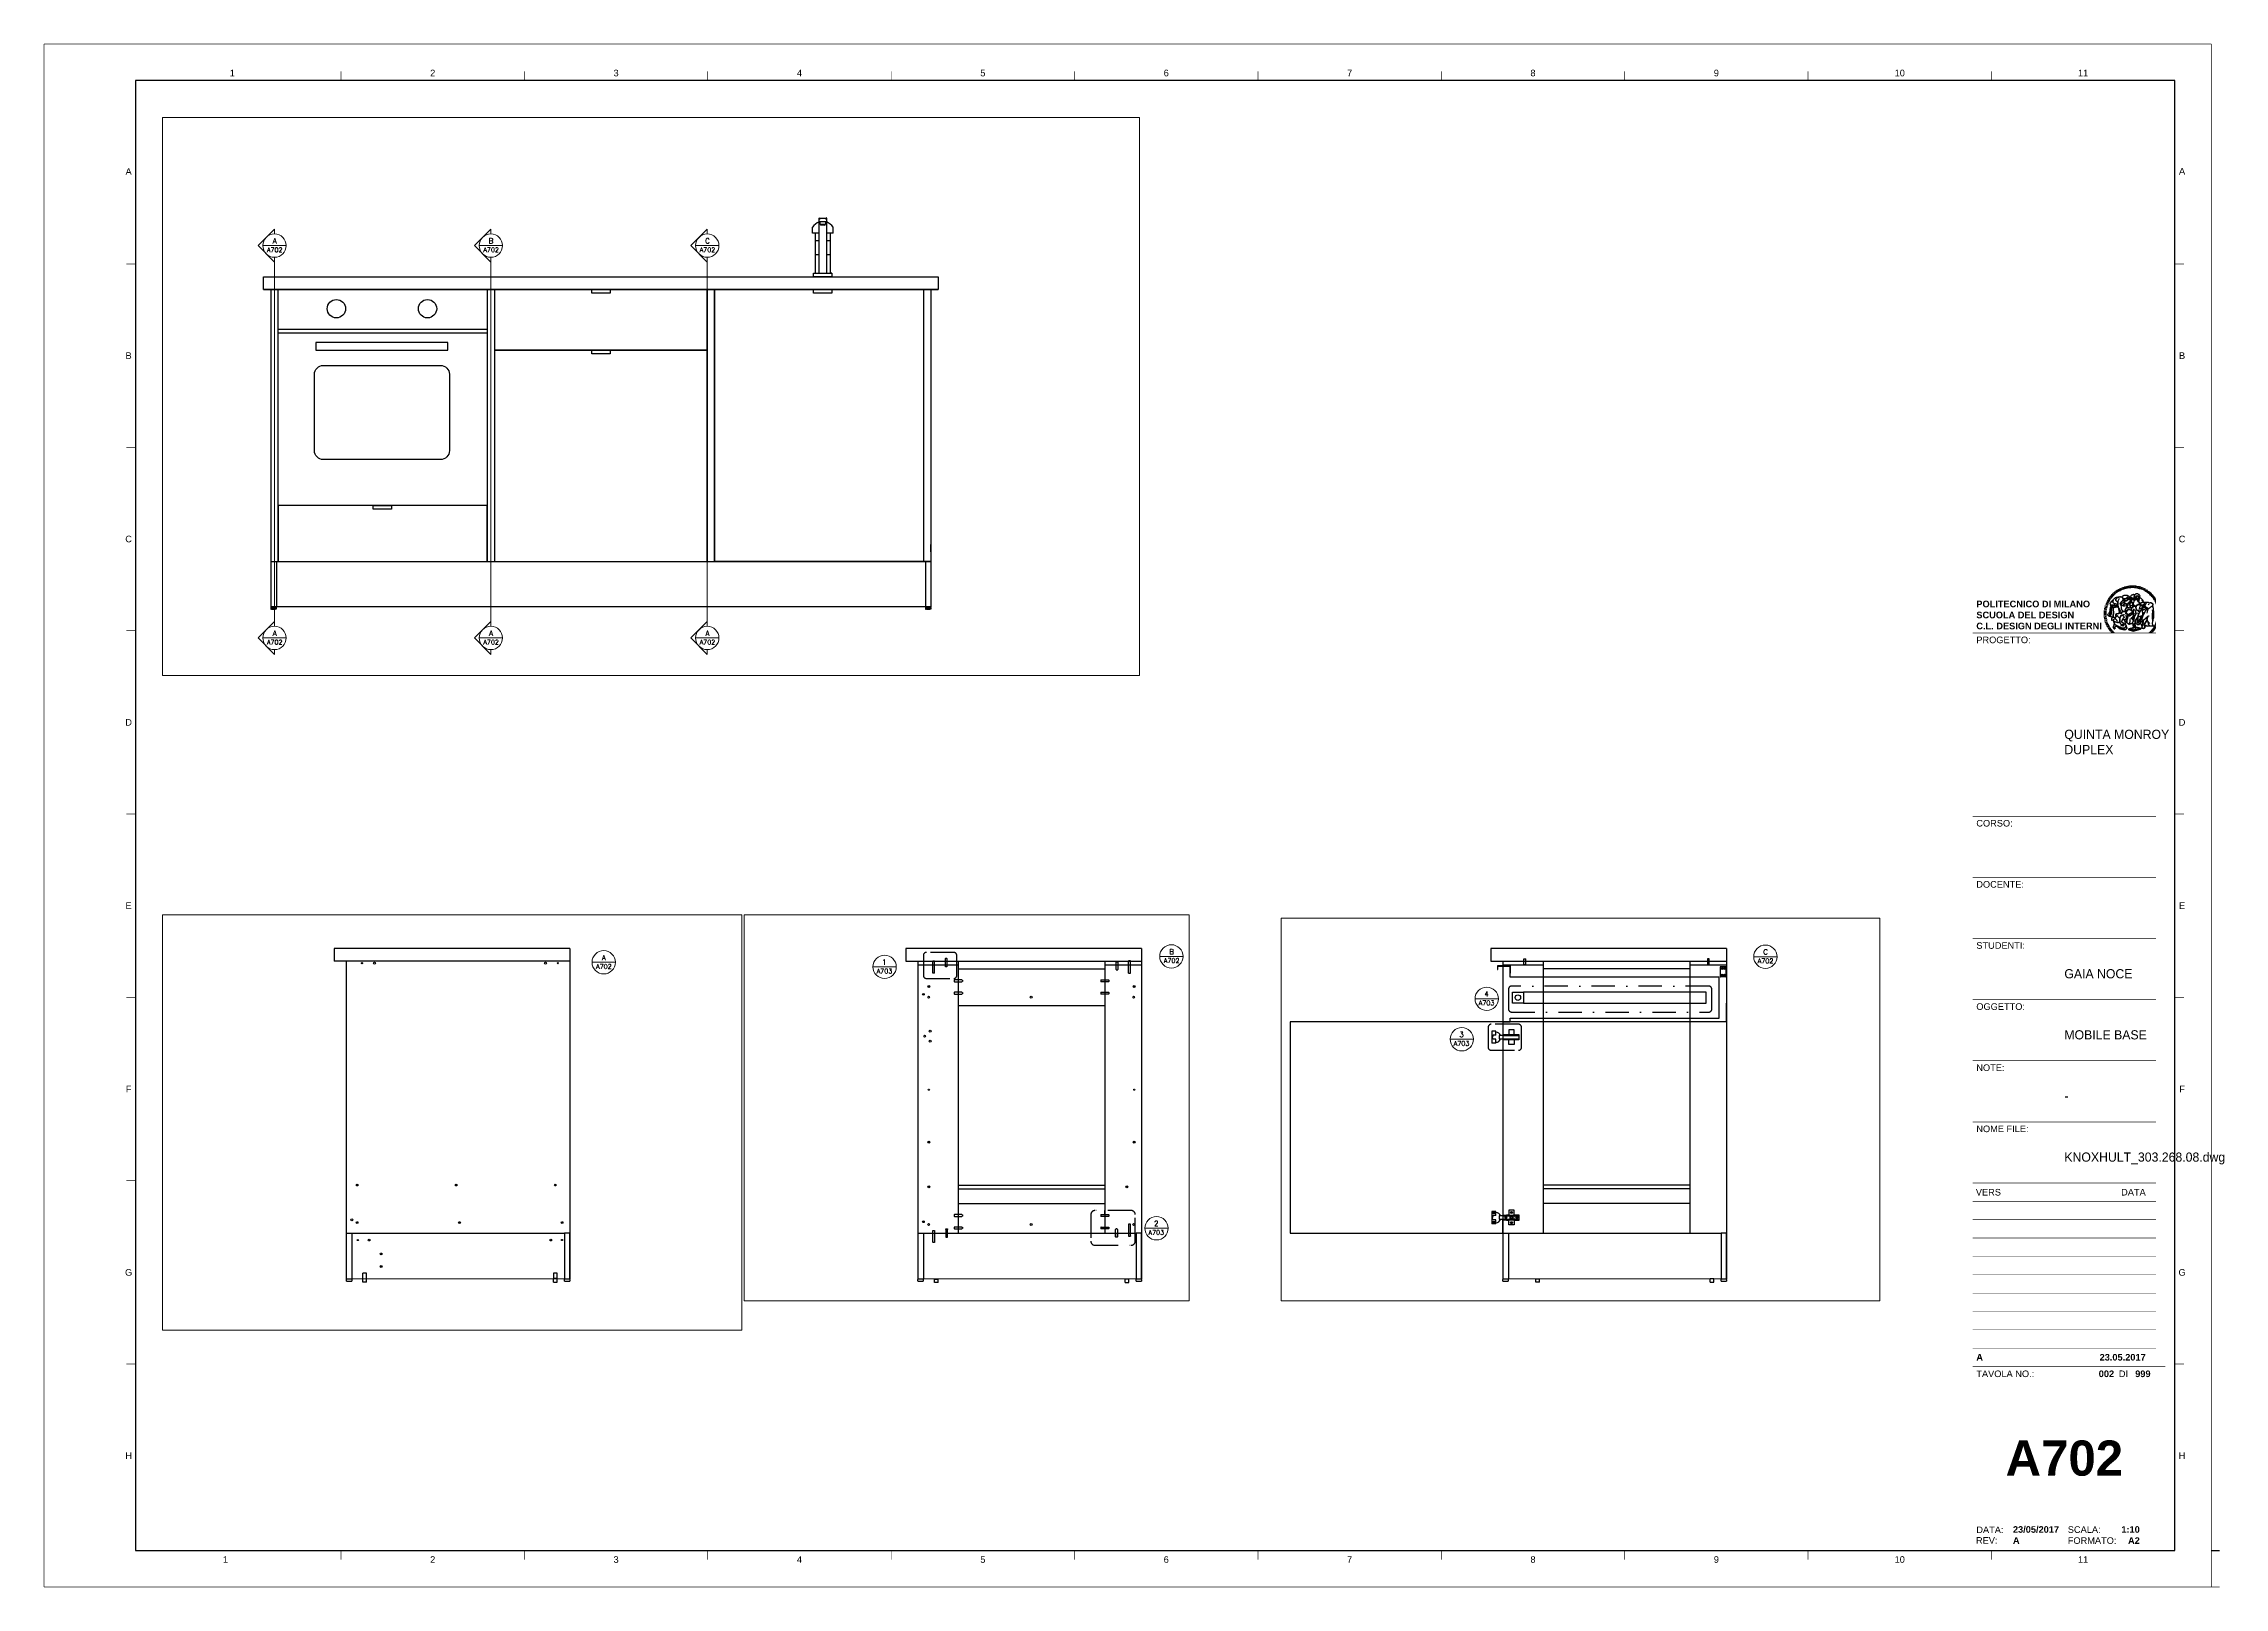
# Paper-space layout 'A702' of a CAD drawing. Header units: millimetres. Extents: x -1 to 594, y -2 to 419.
# The model-space entities are those that its viewports show. They can reach past a viewport. Long polylines and large blocks are cut down to what shows.
import ezdxf
from ezdxf.enums import TextEntityAlignment as Align

# ---------------------------------------------------------------- set-up
doc = ezdxf.new("R2018")
doc.units = ezdxf.units.MM
doc.set_wipeout_variables(frame=1)
doc.linetypes.add('TRATTOPUNTO2', pattern=[12.7, 6.35, -3.175, 0, -3.175])
for name, color, linetype in [('ante', 6, 'Continuous'), ('cassetti', 150, 'Continuous'), ('elementi incassati', 4, 'Continuous'), ('G-ANNO-LOGO', 3, 'Continuous'), ('G-ANNO-TEXT', 3, 'Continuous'), ('G-ANNO-TTLB', 3, 'Continuous'), ('linea dettagli', 9, 'TRATTOPUNTO2'), ('PDF _Geometria', 7, 'Continuous'), ('supporti', 5, 'Continuous')]:
    doc.layers.add(name, color=color, linetype=linetype)
doc.layers.add('G-ANNO-NPLT', color=210, linetype='Continuous', plot=False)
doc.layers.add('Linee e simboli', color=2, linetype='Continuous', lineweight=18)
doc.styles.add('ARIAL', font='arial.ttf')
doc.styles.add('ARIAL-BOLD', font='')
doc.styles.add('E-ROMANS', font='romans.shx', dxfattribs={"width": 0.8})
doc.styles.get("Standard").update_dxf_attribs({"font": 'arial.ttf'})
doc.styles.get('ARIAL-BOLD').set_extended_font_data('Arial', bold=True)

psp = doc.layouts.new('A702')

# ---------------------------------------------------------------- texts
at = {"layer": 'G-ANNO-TEXT', "style": 'ARIAL'}
for s, p in [('1', (50.58, 411.18)), ('2', (105.23, 411.18)), ('3', (155.23, 411.18)), ('4', (205.23, 411.18)), ('5', (255.23, 411.18)), ('6', (305.23, 411.18)), ('7', (355.23, 411.18)), ('8', (405.23, 411.18)), ('9', (455.23, 411.18)), ('10', (505.23, 411.18)), ('11', (555.23, 411.18)), ('A', (22.31, 384.33)), ('A', (582.21, 384.4)), ('B', (22.31, 334.11)), ('B', (582.21, 334.11)), ('C', (22.31, 284.11)), ('C', (582.21, 284.11)), ('D', (22.31, 234.11)), ('E', (22.31, 184.11)), ('F', (22.31, 134.11)), ('G', (22.31, 84.11)), ('H', (22.31, 34.11)), ('1', (48.72, 5.82)), ('2', (105.23, 5.82)), ('3', (155.23, 5.82)), ('4', (205.23, 5.82)), ('5', (255.23, 5.82)), ('6', (305.23, 5.82)), ('7', (355.23, 5.82)), ('8', (405.23, 5.82)), ('9', (455.23, 5.82)), ('10', (505.23, 5.82)), ('11', (555.23, 5.82))]:
    psp.add_text(s, height=1.8, dxfattribs=at).set_placement(p, align=Align.MIDDLE_CENTER)

msp = doc.modelspace()

# ---------------------------------------------------------------- texts
at = {"layer": 'Linee e simboli', "style": 'E-ROMANS'}
for s, height, p in [('A702', 1.272, (1915.45, 102.05)), ('A', 1.41, (1915.45, 104.48)), ('A702', 1.272, (1974.45, 102.05)), ('B', 1.41, (1974.45, 104.48)), ('A702', 1.272, (2033.45, 102.05)), ('C', 1.41, (2033.45, 104.48)), ('A702', 1.272, (1915.45, -4.94)), ('A', 1.41, (1915.45, -2.51)), ('A702', 1.272, (1974.45, -4.94)), ('A', 1.41, (1974.45, -2.51)), ('A702', 1.272, (2033.45, -4.94)), ('A', 1.41, (2033.45, -2.51)), ('A', 1.41, (1694.29, -386.94)), ('B', 1.41, (1822.05, -385.33)), ('C', 1.41, (1959.37, -385.42)), ('A702', 1.272, (1694.29, -389.37)), ('A703', 1.272, (1743.74, -390.61)), ('1', 1.41, (1743.74, -388.18)), ('A702', 1.272, (1822.05, -387.76)), ('A702', 1.272, (1959.37, -387.85)), ('4', 1.41, (1883.29, -396.89)), ('A703', 1.272, (1883.29, -399.32)), ('A703', 1.272, (1876.47, -410.36)), ('3', 1.41, (1876.47, -407.93)), ('A703', 1.272, (1817.87, -461.89)), ('2', 1.41, (1817.87, -459.46))]:
    msp.add_text(s, height=height, dxfattribs=at).set_placement(p, align=Align.MIDDLE_CENTER)

# ---------------------------------------------------------------- blocks, each defined once
blk = doc.blocks.new('logoPolimi')
for p, q in [((-1.49, 1.84), (-1.36, 1.68)), ((-1.41, 1.91), (-1.28, 1.74)), ((-1.32, 1.97), (-1.2, 1.8)), ((-1.22, 2.03), (-1.11, 1.85)), ((-1.13, 2.09), (-1.03, 1.9)), ((-1.03, 2.14), (-0.94, 1.95)), ((-0.93, 2.18), (-0.84, 1.99)), ((-0.83, 2.22), (-0.75, 2.03)), ((-0.72, 2.26), (-0.66, 2.06)), ((-0.61, 2.29), (-0.56, 2.09)), ((-0.51, 2.32), (-0.46, 2.11)), ((-0.4, 2.34), (-0.36, 2.13)), ((-0.29, 2.35), (-0.26, 2.14)), ((-0.18, 2.36), (-0.16, 2.15)), ((-0.07, 2.37), (-0.06, 2.16)), ((0.04, 2.37), (0.04, 2.16)), ((0.15, 2.36), (0.14, 2.16)), ((0.26, 2.36), (0.24, 2.15)), ((0.37, 2.34), (0.34, 2.13)), ((0.48, 2.32), (0.44, 2.12)), ((0.59, 2.3), (0.54, 2.09)), ((0.69, 2.27), (0.63, 2.07)), ((0.8, 2.23), (0.73, 2.03)), ((0.9, 2.19), (0.82, 2)), ((1, 2.15), (0.91, 1.96)), ((1.1, 2.1), (1, 1.91)), ((1.2, 2.04), (1.09, 1.86)), ((1.29, 1.99), (1.18, 1.81)), ((1.38, 1.92), (1.26, 1.75)), ((1.47, 1.86), (1.34, 1.69)), ((-2.37, 0.12), (-2.16, 0.11)), ((-2.37, 0.01), (-2.16, 0.01)), ((-2.36, 0.23), (-2.15, 0.21)), ((-2.35, 0.34), (-2.14, 0.31)), ((-2.33, 0.45), (-2.12, 0.41)), ((-2.3, 0.55), (-2.1, 0.51)), ((-2.28, 0.66), (-2.07, 0.6)), ((-2.24, 0.77), (-2.04, 0.7)), ((-2.2, 0.87), (-2.01, 0.79)), ((-2.16, 0.97), (-1.97, 0.89)), ((-2.11, 1.07), (-1.93, 0.98)), ((-2.06, 1.17), (-1.88, 1.07)), ((-2.01, 1.26), (-1.83, 1.15)), ((-1.94, 1.36), (-1.77, 1.24)), ((-1.88, 1.45), (-1.71, 1.32)), ((-1.84, 0.03), (-1.82, 0.35)), ((-1.81, 1.53), (-1.65, 1.4)), ((-1.74, 1.61), (-1.58, 1.47)), ((-1.73, 0.59), (-1.73, 0.59)), ((-1.73, 0.59), (-1.73, 0.59)), ((-1.66, 1.69), (-1.51, 1.54)), ((-1.65, 0.57), (-1.65, 0.57)), ((-1.59, 1.12), (-1.59, 1.12)), ((-1.58, 1.77), (-1.44, 1.61)), ((-1.51, 0.55), (-1.51, 0.55)), ((-1.51, 0.55), (-1.51, 0.55)), ((-1.31, 0.79), (-1.21, 0.75)), ((-1.21, 0.75), (-1.31, 0.79)), ((-1.21, 0.75), (-1.31, 0.79)), ((-1.21, 0.75), (-1.21, 0.75)), ((-1.21, 0.75), (-1.21, 0.75)), ((-1.19, 0.76), (-1.19, 0.76)), ((-1.19, 0.76), (-1.19, 0.76)), ((-1.17, 0.99), (-1.18, 0.99)), ((-1.18, 0.99), (-1.17, 0.99)), ((-1.16, 0.57), (-1.16, 0.57)), ((-1.16, 0.57), (-1.16, 0.57)), ((-1.1, 0.01), (-0.99, 0.06)), ((-0.99, 0.06), (-1.1, 0.01)), ((-0.99, 0.06), (-1.1, 0.01)), ((-0.99, 0.06), (-0.99, 0.06)), ((-0.99, 0.06), (-0.99, 0.06)), ((-0.97, 0.79), (-0.98, 0.79)), ((-0.89, 0.84), (-0.97, 0.79)), ((-0.97, 0.79), (-0.89, 0.84)), ((-0.96, 1.41), (-0.96, 1.41)), ((-0.96, 1.41), (-0.96, 1.41)), ((-0.89, 0.84), (-0.82, 0.87)), ((-0.82, 0.87), (-0.89, 0.84)), ((-0.89, 0.84), (-0.82, 0.87)), ((-0.88, 0.83), (-0.89, 0.84)), ((-0.85, 1.39), (-0.85, 1.39)), ((-0.85, 1.39), (-0.85, 1.39)), ((-0.84, 0.14), (-0.84, 0.14)), ((-0.77, 1.08), (-0.78, 1.08)), ((-0.78, 1.08), (-0.77, 1.08)), ((-0.61, 1.12), (-0.77, 1.08)), ((-0.77, 1.08), (-0.61, 1.12)), ((-0.77, 1.08), (-0.61, 1.12)), ((-0.75, 1.3), (-0.76, 1.29)), ((-0.76, 1.29), (-0.75, 1.3)), ((-0.65, 0.99), (-0.7, 0.96)), ((-0.69, 0.18), (-0.68, 0.18)), ((-0.66, 0.93), (-0.66, 0.93)), ((-0.66, 0.93), (-0.64, 0.93)), ((-0.66, 0.93), (-0.66, 0.93)), ((-0.66, 0.93), (-0.66, 0.93)), ((-0.63, 1.01), (-0.63, 1.01)), ((-0.63, 1.01), (-0.62, 1.01)), ((-0.63, 0.66), (-0.63, 0.66)), ((-0.6, 1.12), (-0.61, 1.12)), ((-0.61, 1.12), (-0.6, 1.12)), ((-0.61, 1.12), (-0.6, 1.12)), ((-0.61, 0.86), (-0.57, 0.85)), ((-0.57, 0.85), (-0.61, 0.86)), ((-0.61, 0.86), (-0.57, 0.85)), ((-0.53, 1.08), (-0.6, 1.12)), ((-0.6, 1.12), (-0.6, 1.11)), ((-0.6, 1.12), (-0.53, 1.08)), ((-0.57, 0.8), (-0.59, 0.8)), ((-0.57, 0.85), (-0.53, 0.84)), ((-0.57, 0.85), (-0.57, 0.85)), ((-0.57, 0.85), (-0.57, 0.85)), ((-0.57, 0.85), (-0.53, 0.84)), ((-0.56, 0.29), (-0.49, 0.48)), ((-0.56, 0.14), (-0.56, 0.29)), ((-0.5, 0.11), (-0.56, 0.14)), ((-0.53, 0.84), (-0.51, 0.84)), ((-0.53, 0.84), (-0.51, 0.84)), ((-0.53, 0.84), (-0.53, 0.84)), ((-0.51, 0.11), (-0.51, 0.11)), ((-0.51, 0.11), (-0.51, 0.11)), ((-0.34, 0.33), (-0.5, 0.11)), ((-0.49, 0.48), (-0.41, 0.55)), ((-0.42, 0.8), (-0.47, 0.79)), ((-0.42, 0.8), (-0.47, 0.79)), ((-0.47, 0.79), (-0.45, 0.76)), ((-0.47, 0.79), (-0.45, 0.76)), ((-0.45, 1.14), (-0.42, 1.11)), ((-0.42, 1.26), (-0.36, 1.22)), ((-0.41, 0.55), (-0.34, 0.49)), ((-0.4, 1.37), (-0.38, 1.38)), ((-0.39, 1.37), (-0.4, 1.37)), ((-0.35, 1.33), (-0.4, 1.37)), ((-0.39, 1.24), (-0.4, 1.23)), ((-0.38, 1.14), (-0.38, 1.14)), ((-0.34, 0.49), (-0.09, 0.48)), ((-0.16, 0.32), (-0.34, 0.33)), ((-0.14, 0.32), (-0.31, 0.34)), ((-0.28, 1.3), (-0.29, 1.3)), ((-0.28, 1.3), (-0.28, 1.3)), ((-0.16, 1.24), (-0.16, 1.25)), ((-0.16, 1.25), (-0.16, 1.25)), ((-0.16, 0.49), (-0.14, 0.64)), ((-0.06, 0.27), (-0.16, 0.32)), ((-0.1, 0.88), (-0.09, 0.87)), ((-0.08, 1.37), (-0.08, 1.38)), ((-0.08, 1.23), (-0.05, 1.21)), ((-0.05, 1.21), (-0.08, 1.23)), ((-0.08, 1.23), (-0.05, 1.21)), ((-0.03, 0.26), (-0.06, 0.27)), ((-0.05, 1.21), (-0.04, 1.21)), ((-0.04, 1.21), (-0.05, 1.21)), ((-0.04, 1.21), (-0.04, 1.21)), ((-0.04, 1.21), (-0.04, 1.21)), ((-0.04, 0.48), (-0.03, 0.26)), ((0.03, 1.15), (0.03, 1.15)), ((0.03, 0.66), (0.03, 0.67)), ((0.07, 0.58), (0.07, 0.57)), ((0.1, 1.18), (0.1, 1.18)), ((0.1, 0.84), (0.1, 0.84)), ((0.13, 1.32), (0.17, 1.19)), ((0.14, 0.71), (0.34, 0.65)), ((0.31, 0.56), (0.17, 0.63)), ((0.27, 1.61), (0.27, 1.61)), ((0.27, 1.61), (0.27, 1.61)), ((0.27, 1.61), (0.27, 1.61)), ((0.29, 1.29), (0.29, 1.29)), ((0.29, 1.29), (0.29, 1.29)), ((0.29, 1.29), (0.29, 1.29)), ((0.29, 1.29), (0.29, 1.29)), ((0.33, 0.49), (0.34, 0.49)), ((0.33, 0.03), (0.35, 0.03)), ((0.33, 0.03), (0.35, 0.03)), ((0.34, 0.65), (0.34, 0.64)), ((0.35, 0.03), (0.57, 0.06)), ((0.35, 0.03), (0.57, 0.06)), ((0.35, 0.03), (0.35, 0.03)), ((0.35, 0.03), (0.35, 0.03)), ((0.38, 1.36), (0.37, 1.35)), ((0.38, 0.34), (0.37, 0.34)), ((0.38, 0.34), (0.38, 0.34)), ((0.43, 0.67), (0.39, 0.64)), ((0.49, 1.05), (0.51, 1.13)), ((0.51, 1.13), (0.49, 1.05)), ((0.49, 1.05), (0.51, 1.13)), ((0.51, 1.31), (0.5, 1.29)), ((0.51, 1.13), (0.52, 1.23)), ((0.52, 1.23), (0.51, 1.23)), ((0.51, 1.23), (0.52, 1.23)), ((0.52, 1.23), (0.51, 1.13)), ((0.51, 1.13), (0.52, 1.23)), ((0.52, 1.24), (0.6, 1.37)), ((0.52, 1.23), (0.6, 1.36)), ((0.6, 1.36), (0.52, 1.23)), ((0.52, 1.23), (0.52, 1.23)), ((0.52, 1.23), (0.52, 1.24)), ((0.52, 1.23), (0.52, 1.23)), ((0.55, 1.07), (0.53, 1.06)), ((0.53, 1.04), (0.53, 1.06)), ((0.53, 1.05), (0.53, 1.04)), ((0.54, 0.3), (0.63, 0.32)), ((0.54, -0.08), (0.61, 0.06)), ((0.61, 0.06), (0.54, -0.08)), ((0.54, -0.08), (0.61, 0.06)), ((0.56, 0.19), (0.59, 0.21)), ((0.57, 1.07), (0.57, 1.07)), ((0.57, 1.07), (0.57, 1.07)), ((0.57, 1.07), (0.57, 1.07)), ((0.57, 1.07), (0.57, 1.07)), ((0.57, 1.07), (0.57, 1.07)), ((0.57, 1.07), (0.57, 1.07)), ((0.57, 1.07), (0.57, 1.07)), ((0.58, 0.3), (0.59, 0.29)), ((0.59, 0.78), (0.59, 0.79)), ((0.59, 0.79), (0.59, 0.79)), ((0.59, 0.79), (0.59, 0.79)), ((0.59, 0.79), (0.59, 0.78)), ((0.61, 0.06), (0.6, 0.07)), ((0.6, 0.07), (0.61, 0.06)), ((0.61, 0.06), (0.61, 0.07)), ((0.62, 0.21), (0.65, 0.22)), ((0.64, 1.37), (0.65, 1.37)), ((0.69, 0.86), (0.68, 0.86)), ((0.68, 0.86), (0.69, 0.86)), ((0.68, 0.76), (0.68, 0.76)), ((0.76, 0.26), (0.76, 0.26)), ((0.82, 0.35), (0.84, 0.36)), ((0.82, 0.35), (0.82, 0.35)), ((0.84, 0.36), (0.84, 0.37)), ((0.85, 0.34), (1.05, 0.35)), ((0.93, 1.05), (0.93, 1.05)), ((0.93, 1.05), (0.93, 1.05)), ((0.93, 1.05), (0.93, 1.04)), ((0.93, 1.05), (0.93, 1.05)), ((0.97, 0.66), (0.96, 0.66)), ((1.01, 0.97), (0.98, 0.96)), ((1.17, 0.96), (1.17, 0.95)), ((1.17, 0.95), (1.17, 0.95)), ((1.34, 0.37), (1.26, 0.04)), ((1.27, 0.37), (1.27, 0.38)), ((1.28, 0.95), (1.28, 0.95)), ((1.37, 0.73), (1.46, 0.81)), ((1.41, 0.4), (1.41, 0.41)), ((1.56, 1.79), (1.42, 1.63)), ((1.64, 1.71), (1.49, 1.56)), ((1.49, 0.9), (1.57, 0.92)), ((1.72, 1.63), (1.56, 1.49)), ((1.67, 0.6), (1.57, 0.53)), ((1.79, 1.55), (1.63, 1.41)), ((1.86, 1.47), (1.7, 1.34)), ((1.93, 1.38), (1.76, 1.26)), ((1.99, 1.29), (1.81, 1.17)), ((2.05, 1.19), (1.87, 1.09)), ((2.1, 1.1), (1.92, 1)), ((2.15, 1), (1.96, 0.91)), ((2.19, 0.9), (2, 0.82)), ((2.23, 0.79), (2.04, 0.72)), ((2.27, 0.69), (2.07, 0.63)), ((2.3, 0.58), (2.09, 0.53)), ((2.32, 0.47), (2.12, 0.43)), ((2.34, 0.37), (2.13, 0.33)), ((2.36, 0.26), (2.15, 0.23)), ((2.37, 0.15), (2.16, 0.13)), ((2.37, 0.04), (2.16, 0.03)), ((-2.37, -0.1), (-2.16, -0.09)), ((-2.36, -0.21), (-2.15, -0.19)), ((-2.35, -0.32), (-2.14, -0.29)), ((-2.33, -0.43), (-2.12, -0.39)), ((-2.31, -0.54), (-2.1, -0.49)), ((-2.28, -0.65), (-2.08, -0.59)), ((-2.25, -0.75), (-2.05, -0.69)), ((-2.21, -0.86), (-2.02, -0.78)), ((-2.17, -0.96), (-1.98, -0.87)), ((-2.12, -1.06), (-1.93, -0.96)), ((-2.07, -1.16), (-1.89, -1.05)), ((-2.04, -0.15), (-1.97, -0.2)), ((-2.01, -1.25), (-1.84, -1.14)), ((-1.95, -1.34), (-1.78, -1.22)), ((-1.89, -1.43), (-1.72, -1.31)), ((-1.82, -1.52), (-1.66, -1.38)), ((-1.75, -1.6), (-1.59, -1.46)), ((-1.67, -1.68), (-1.52, -1.53)), ((-1.58, -0.12), (-1.6, -0.18)), ((-1.6, -0.18), (-1.58, -0.28)), ((-1.57, -0.54), (-1.59, -0.54)), ((-1.59, -0.54), (-1.59, -0.54)), ((-1.59, -1.76), (-1.45, -1.6)), ((-1.56, -0.32), (-1.56, -0.31)), ((-1.56, -0.31), (-1.56, -0.31)), ((-1.53, -0.65), (-1.53, -0.65)), ((-1.53, -0.65), (-1.53, -0.65)), ((-1.51, -1.83), (-1.37, -1.67)), ((-1.48, -0.86), (-1.48, -0.85)), ((-1.42, -0.37), (-1.42, -0.37)), ((-1.42, -1.9), (-1.29, -1.73)), ((-1.38, -0.46), (-1.38, -0.46)), ((-1.33, -1.96), (-1.21, -1.79)), ((-1.31, -0.24), (-1.31, -0.23)), ((-1.31, -0.23), (-1.31, -0.24)), ((-1.23, -0.19), (-1.23, -0.19)), ((-1.23, -0.19), (-1.23, -0.19)), ((-1.23, -0.19), (-1.23, -0.19)), ((-1.23, -0.19), (-1.23, -0.19)), ((-1.01, -0.39), (-1.02, -0.39)), ((-1.02, -0.39), (-1.01, -0.39)), ((-1.02, -0.7), (-1.02, -0.7)), ((-1.02, -0.7), (-1.02, -0.7)), ((-1.02, -0.7), (-1.02, -0.7)), ((-0.79, -0.51), (-0.83, -0.58)), ((-0.83, -0.58), (-0.79, -0.51)), ((-0.83, -0.58), (-0.79, -0.51)), ((-0.78, -1.05), (-0.83, -0.94)), ((-0.83, -0.94), (-0.78, -1.05)), ((-0.83, -0.94), (-0.83, -0.94)), ((-0.83, -0.94), (-0.78, -1.05)), ((-0.82, -1.23), (-0.82, -1.23)), ((-0.82, -1.23), (-0.77, -1.23)), ((-0.77, -1.23), (-0.82, -1.23)), ((-0.82, -1.23), (-0.82, -1.23)), ((-0.77, -1.23), (-0.82, -1.23)), ((-0.75, -0.96), (-0.8, -0.89)), ((-0.8, -0.89), (-0.79, -0.92)), ((-0.79, -0.92), (-0.8, -0.89)), ((-0.8, -0.89), (-0.75, -0.96)), ((-0.79, -0.92), (-0.8, -0.89)), ((-0.8, -0.89), (-0.8, -0.89)), ((-0.8, -0.89), (-0.75, -0.96)), ((-0.79, -0.92), (-0.78, -0.95)), ((-0.78, -0.95), (-0.79, -0.92)), ((-0.78, -0.95), (-0.79, -0.92)), ((-0.77, -0.49), (-0.78, -0.48)), ((-0.78, -0.48), (-0.77, -0.49)), ((-0.78, -0.95), (-0.76, -1)), ((-0.76, -1), (-0.78, -0.95)), ((-0.76, -1), (-0.78, -0.95)), ((-0.71, -0.89), (-0.75, -0.87)), ((-0.75, -0.87), (-0.71, -0.89)), ((-0.75, -0.87), (-0.71, -0.89)), ((-0.72, -1.01), (-0.75, -0.96)), ((-0.75, -0.96), (-0.72, -1.01)), ((-0.75, -0.96), (-0.72, -1.01)), ((-0.64, -0.93), (-0.71, -0.89)), ((-0.71, -0.89), (-0.64, -0.93)), ((-0.71, -0.89), (-0.64, -0.93)), ((-0.66, -0.53), (-0.66, -0.53)), ((-0.66, -0.53), (-0.66, -0.53)), ((-0.66, -0.53), (-0.66, -0.53)), ((-0.39, -0.81), (-0.51, -0.69)), ((-0.51, -1.04), (-0.5, -1.04)), ((-0.48, -0.42), (-0.48, -0.42)), ((-0.48, -0.42), (-0.48, -0.42)), ((-0.48, -0.42), (-0.48, -0.42)), ((-0.41, -0.51), (-0.41, -0.51)), ((-0.38, -0.05), (-0.39, -0.12)), ((-0.39, -0.12), (-0.37, -0.1)), ((-0.35, -0.14), (-0.37, -0.08)), ((-0.37, -0.09), (-0.37, -0.09)), ((-0.33, -0.12), (-0.35, -0.14)), ((-0.32, -0.14), (-0.35, -0.14)), ((-0.35, -0.18), (-0.34, -0.22)), ((-0.34, -0.08), (-0.29, -0.16)), ((-0.34, -0.22), (-0.34, -0.22)), ((-0.27, -0.17), (-0.32, -0.14)), ((-0.25, -0.91), (-0.26, -0.9)), ((-0.26, -1.29), (0.1, -1.2)), ((0.1, -1.2), (-0.26, -1.29)), ((0.08, -1.4), (-0.26, -1.29)), ((-0.26, -1.29), (0.08, -1.4)), ((-0.26, -1.38), (-0.26, -1.29)), ((-0.26, -1.29), (-0.26, -1.29)), ((-0.26, -1.29), (-0.26, -1.38)), ((-0.26, -1.29), (0.08, -1.4)), ((-0.26, -1.29), (-0.26, -1.29)), ((0.08, -1.49), (-0.26, -1.38)), ((-0.26, -1.38), (0.09, -1.49)), ((-0.14, -0.15), (-0.16, -0.13)), ((-0.11, -0.04), (-0.12, -0.05)), ((-0.04, -0.41), (-0.01, -0.44)), ((-0.01, -0.44), (-0.04, -0.41)), ((-0.04, -0.41), (-0.01, -0.44)), ((0.07, -0.84), (0.07, -0.84)), ((0.07, -0.84), (0.07, -0.84)), ((0.1, -1.2), (0.08, -1.32)), ((0.08, -1.32), (0.13, -1.2)), ((0.08, -1.4), (0.72, -1.22)), ((0.72, -1.22), (0.08, -1.4)), ((0.08, -1.4), (0.72, -1.22)), ((0.72, -1.31), (0.08, -1.49)), ((0.08, -1.44), (0.08, -1.4)), ((0.08, -1.4), (0.08, -1.44)), ((0.08, -1.4), (0.08, -1.49)), ((0.08, -1.49), (0.08, -1.44)), ((0.08, -1.44), (0.08, -1.44)), ((0.08, -1.44), (0.08, -1.45)), ((0.08, -1.45), (0.08, -1.46)), ((0.08, -1.46), (0.08, -1.49)), ((0.1, -1.01), (0.09, -0.86)), ((0.1, -1.01), (0.09, -0.86)), ((0.09, -1.49), (0.72, -1.31)), ((0.1, -1.2), (0.12, -1.04)), ((0.12, -1.04), (0.1, -1.2)), ((0.13, -1.2), (0.1, -1.2)), ((0.1, -1.2), (0.13, -1.2)), ((0.13, -1.2), (0.1, -1.2)), ((0.1, -1.2), (0.1, -1.2)), ((0.11, -0.44), (0.11, -0.44)), ((0.11, -0.44), (0.11, -0.44)), ((0.12, -0.21), (0.12, -0.21)), ((0.12, -0.21), (0.12, -0.21)), ((0.12, -0.21), (0.12, -0.21)), ((0.12, -0.21), (0.12, -0.21)), ((0.12, -0.21), (0.12, -0.21)), ((0.12, -0.21), (0.12, -0.21)), ((0.12, -0.21), (0.12, -0.21)), ((0.12, -0.21), (0.12, -0.21)), ((0.12, -0.21), (0.12, -0.21)), ((0.12, -0.21), (0.12, -0.21)), ((0.12, -0.21), (0.12, -0.21)), ((0.12, -0.21), (0.12, -0.21)), ((0.12, -0.21), (0.12, -0.21)), ((0.12, -0.56), (0.14, -0.53)), ((0.14, -0.53), (0.12, -0.56)), ((0.12, -0.56), (0.14, -0.53)), ((0.12, -1.04), (0.12, -1.04)), ((0.12, -1.04), (0.12, -1.04)), ((0.12, -1.04), (0.12, -1.04)), ((0.21, -0.99), (0.13, -1.2)), ((0.13, -1.2), (0.21, -0.99)), ((0.36, -1.14), (0.13, -1.2)), ((0.13, -1.2), (0.26, -1.17)), ((0.14, -0.53), (0.16, -0.49)), ((0.16, -0.49), (0.14, -0.53)), ((0.14, -0.53), (0.16, -0.49)), ((0.16, -0.49), (0.16, -0.49)), ((0.16, -0.49), (0.16, -0.49)), ((0.28, -1.19), (0.21, -0.99)), ((0.21, -0.99), (0.31, -1.27)), ((0.24, -0.17), (0.24, -0.16)), ((0.24, -0.16), (0.24, -0.17)), ((0.25, -0.84), (0.25, -0.88)), ((0.25, -0.88), (0.25, -0.84)), ((0.25, -0.88), (0.25, -0.84)), ((0.25, -0.88), (0.29, -1.17)), ((0.26, -0.88), (0.25, -0.88)), ((0.31, -1.27), (0.25, -0.88)), ((0.26, -1.17), (0.28, -1.16)), ((0.28, -1.16), (0.36, -1.14)), ((0.29, -1.17), (0.28, -1.19)), ((0.36, -1.14), (0.72, -1.22)), ((0.72, -1.22), (0.36, -1.14)), ((0.49, -0.31), (0.49, -0.31)), ((0.49, -0.31), (0.49, -0.31)), ((0.5, -0.27), (0.5, -0.27)), ((0.51, -0.27), (0.51, -0.27)), ((0.72, -0.81), (0.75, -0.89)), ((0.72, -1.22), (0.72, -1.31)), ((0.72, -1.31), (0.72, -1.22)), ((0.74, -0.23), (0.74, -0.23)), ((0.74, -0.23), (0.75, -0.24)), ((0.75, -0.23), (0.75, -0.23)), ((0.86, -0.25), (0.82, -0.34)), ((0.87, -0.22), (0.86, -0.23)), ((0.87, -0.22), (0.86, -0.25)), ((0.96, -0.58), (0.96, -0.57)), ((1.05, -1.05), (1.04, -1.05)), ((1.28, -2), (1.17, -1.82)), ((1.37, -1.93), (1.25, -1.76)), ((1.31, -0.27), (1.3, -0.26)), ((1.3, -0.26), (1.3, -0.26)), ((1.3, -0.26), (1.3, -0.26)), ((1.3, -0.26), (1.31, -0.27)), ((1.3, -0.26), (1.3, -0.26)), ((1.46, -1.87), (1.33, -1.7)), ((1.54, -1.8), (1.41, -1.64)), ((1.63, -1.72), (1.48, -1.57)), ((1.71, -1.65), (1.55, -1.5)), ((1.78, -1.57), (1.62, -1.43)), ((1.85, -1.48), (1.69, -1.35)), ((1.92, -1.39), (1.75, -1.27)), ((1.98, -1.3), (1.81, -1.19)), ((2.04, -1.21), (1.86, -1.1)), ((2.09, -1.11), (1.91, -1.01)), ((2.14, -1.01), (1.95, -0.92)), ((2.19, -0.91), (1.99, -0.83)), ((2.23, -0.81), (2.03, -0.74)), ((2.26, -0.7), (2.06, -0.64)), ((2.29, -0.6), (2.09, -0.55)), ((2.32, -0.49), (2.11, -0.45)), ((2.34, -0.38), (2.13, -0.35)), ((2.35, -0.27), (2.15, -0.25)), ((2.37, -0.08), (2.16, -0.07)), ((2.36, -0.16), (2.16, -0.15)), ((-1.24, -2.02), (-1.13, -1.84)), ((-1.14, -2.08), (-1.04, -1.89)), ((-1.04, -2.13), (-0.95, -1.94)), ((-0.94, -2.18), (-0.86, -1.98)), ((-0.84, -2.22), (-0.77, -2.02)), ((-0.74, -2.25), (-0.67, -2.05)), ((-0.63, -2.29), (-0.57, -2.08)), ((-0.52, -2.31), (-0.48, -2.11)), ((-0.42, -2.33), (-0.38, -2.13)), ((-0.31, -2.35), (-0.28, -2.14)), ((-0.2, -2.36), (-0.18, -2.15)), ((-0.09, -2.37), (-0.08, -2.16)), ((0.03, -2.37), (0.02, -2.16)), ((0.14, -2.37), (0.12, -2.16)), ((0.25, -2.36), (0.22, -2.15)), ((0.35, -2.34), (0.32, -2.14)), ((0.46, -2.32), (0.42, -2.12)), ((0.57, -2.3), (0.52, -2.1)), ((0.68, -2.27), (0.62, -2.07)), ((0.78, -2.24), (0.71, -2.04)), ((0.89, -2.2), (0.81, -2)), ((0.99, -2.15), (0.9, -1.96)), ((1.09, -2.11), (0.99, -1.92)), ((1.19, -2.05), (1.08, -1.87))]:
    blk.add_line(p, q)
for points in [[(-1.9, 0.12), (-1.94, 0.02), (-2.05, -0.09), (-2.05, -0.09)], [(-1.86, 0.38), (-1.86, 0.38), (-1.87, 0.19), (-1.9, 0.12)], [(-1.76, 0.6), (-1.76, 0.6), (-1.84, 0.57), (-1.86, 0.38)], [(-1.86, -0.04), (-1.84, 0.02), (-1.84, 0.03), (-1.84, 0.03)], [(-1.82, 0.78), (-1.83, 0.8), (-1.85, 0.86), (-1.83, 0.88)], [(-1.82, 0.78), (-1.83, 0.8), (-1.85, 0.86), (-1.83, 0.88)], [(-1.83, 0.88), (-1.81, 0.9), (-1.76, 0.96), (-1.76, 0.96)], [(-1.83, 0.88), (-1.81, 0.9), (-1.76, 0.96), (-1.76, 0.96)], [(-1.76, 0.6), (-1.83, 0.7), (-1.78, 0.74), (-1.78, 0.74)], [(-1.78, 0.74), (-1.79, 0.74), (-1.83, 0.7), (-1.76, 0.6)], [(-1.78, 0.74), (-1.8, 0.76), (-1.81, 0.78), (-1.82, 0.78)], [(-1.78, 0.74), (-1.8, 0.76), (-1.81, 0.78), (-1.82, 0.78)], [(-1.82, 0.35), (-1.81, 0.5), (-1.73, 0.59), (-1.73, 0.59)], [(-1.82, -0.19), (-1.73, -0.07), (-1.75, 0.14), (-1.75, 0.3)], [(-1.75, 0.33), (-1.75, 0.17), (-1.73, -0.05), (-1.8, -0.17)], [(-1.78, 0.74), (-1.75, 0.72), (-1.72, 0.69), (-1.68, 0.7)], [(-1.68, 0.7), (-1.72, 0.69), (-1.75, 0.72), (-1.78, 0.74)], [(-1.68, 0.7), (-1.72, 0.69), (-1.75, 0.72), (-1.78, 0.74)], [(-1.78, 0.74), (-1.78, 0.74), (-1.78, 0.74), (-1.78, 0.74)], [(-1.76, 0.96), (-1.68, 1.1), (-1.59, 1.12), (-1.59, 1.12)], [(-1.76, 0.96), (-1.68, 1.1), (-1.6, 1.12), (-1.6, 1.12)], [(-1.73, 0.59), (-1.74, 0.59), (-1.75, 0.6), (-1.76, 0.6)], [(-1.73, 0.59), (-1.74, 0.59), (-1.75, 0.6), (-1.76, 0.6)], [(-1.75, 0.3), (-1.76, 0.47), (-1.65, 0.57), (-1.65, 0.57)], [(-1.65, 0.57), (-1.65, 0.57), (-1.76, 0.5), (-1.75, 0.33)], [(-1.65, 0.57), (-1.68, 0.58), (-1.7, 0.58), (-1.73, 0.59)], [(-1.65, 0.57), (-1.68, 0.58), (-1.7, 0.58), (-1.73, 0.59)], [(-1.5, 0.71), (-1.53, 0.74), (-1.61, 0.71), (-1.68, 0.7)], [(-1.68, 0.7), (-1.61, 0.71), (-1.53, 0.73), (-1.5, 0.71)], [(-1.5, 0.71), (-1.53, 0.73), (-1.61, 0.71), (-1.68, 0.7)], [(-1.51, 0.55), (-1.56, 0.56), (-1.61, 0.56), (-1.65, 0.57)], [(-1.65, 0.57), (-1.61, 0.56), (-1.56, 0.56), (-1.51, 0.55)], [(-1.51, 0.55), (-1.56, 0.56), (-1.61, 0.56), (-1.65, 0.57)], [(-1.59, 1.12), (-1.6, 1.06), (-1.61, 0.99), (-1.61, 0.97)], [(-1.61, 0.97), (-1.61, 0.99), (-1.6, 1.06), (-1.59, 1.12)], [(-1.61, 0.97), (-1.61, 0.99), (-1.6, 1.06), (-1.59, 1.12)], [(-1.61, 0.97), (-1.61, 0.95), (-1.56, 0.88), (-1.54, 0.87)], [(-1.54, 0.87), (-1.56, 0.88), (-1.61, 0.95), (-1.61, 0.97)], [(-1.54, 0.87), (-1.56, 0.88), (-1.61, 0.96), (-1.61, 0.97)], [(-1.59, 1.12), (-1.59, 1.13), (-1.59, 1.15), (-1.58, 1.16)], [(-1.59, 1.12), (-1.59, 1.13), (-1.59, 1.15), (-1.58, 1.16)], [(-1.58, 1.16), (-1.57, 1.21), (-1.52, 1.23), (-1.49, 1.25)], [(-1.58, 1.16), (-1.57, 1.21), (-1.52, 1.23), (-1.49, 1.25)], [(-1.58, 0.36), (-1.58, 0.48), (-1.51, 0.55), (-1.51, 0.55)], [(-1.51, 0.55), (-1.51, 0.55), (-1.58, 0.48), (-1.58, 0.36)], [(-1.51, 0.55), (-1.51, 0.55), (-1.58, 0.48), (-1.58, 0.36)], [(-1.55, 0.04), (-1.55, 0.08), (-1.58, 0.25), (-1.58, 0.36)], [(-1.58, 0.36), (-1.58, 0.25), (-1.55, 0.08), (-1.55, 0.04)], [(-1.58, 0.36), (-1.58, 0.25), (-1.55, 0.08), (-1.55, 0.04)], [(-1.58, -0.12), (-1.57, -0.06), (-1.55, 0.02), (-1.55, 0.04)], [(-1.55, 0.04), (-1.55, 0.02), (-1.57, -0.06), (-1.58, -0.12)], [(-1.55, 0.04), (-1.55, 0.02), (-1.56, -0.04), (-1.57, -0.1)], [(-1.54, 0.87), (-1.52, 0.85), (-1.47, 0.83), (-1.44, 0.83)], [(-1.44, 0.83), (-1.47, 0.83), (-1.52, 0.85), (-1.54, 0.87)], [(-1.45, 0.83), (-1.47, 0.83), (-1.52, 0.85), (-1.54, 0.87)], [(-1.51, 0.55), (-1.33, 0.54), (-1.16, 0.57), (-1.16, 0.57)], [(-1.16, 0.57), (-1.16, 0.57), (-1.33, 0.54), (-1.51, 0.55)], [(-1.16, 0.57), (-1.16, 0.57), (-1.33, 0.54), (-1.51, 0.55)], [(-1.5, 0.71), (-1.46, 0.68), (-1.4, 0.62), (-1.33, 0.66)], [(-1.33, 0.66), (-1.4, 0.62), (-1.46, 0.68), (-1.5, 0.71)], [(-1.33, 0.66), (-1.4, 0.62), (-1.46, 0.68), (-1.5, 0.71)], [(-1.49, 1.25), (-1.46, 1.26), (-1.42, 1.33), (-1.39, 1.36)], [(-1.49, 1.25), (-1.46, 1.27), (-1.43, 1.34), (-1.39, 1.36)], [(-1.31, 0.79), (-1.33, 0.79), (-1.42, 0.83), (-1.45, 0.83)], [(-1.44, 0.83), (-1.42, 0.83), (-1.33, 0.79), (-1.31, 0.79)], [(-1.31, 0.79), (-1.33, 0.79), (-1.42, 0.83), (-1.44, 0.83)], [(-1.35, 1.1), (-1.4, 1.17), (-1.36, 1.23), (-1.29, 1.31)], [(-1.29, 1.31), (-1.36, 1.23), (-1.4, 1.17), (-1.35, 1.1)], [(-1.35, 1.1), (-1.4, 1.17), (-1.36, 1.23), (-1.29, 1.31)], [(-1.39, 1.36), (-1.35, 1.38), (-1.26, 1.4), (-1.19, 1.41)], [(-1.39, 1.36), (-1.35, 1.38), (-1.26, 1.4), (-1.19, 1.41)], [(-1.18, 0.99), (-1.24, 0.97), (-1.3, 1.03), (-1.35, 1.1)], [(-1.35, 1.1), (-1.3, 1.03), (-1.24, 0.97), (-1.18, 0.99)], [(-1.18, 1), (-1.24, 0.97), (-1.3, 1.03), (-1.35, 1.1)], [(-1.33, 0.66), (-1.28, 0.7), (-1.23, 0.73), (-1.21, 0.75)], [(-1.21, 0.75), (-1.23, 0.73), (-1.28, 0.7), (-1.33, 0.66)], [(-1.21, 0.75), (-1.23, 0.73), (-1.28, 0.7), (-1.33, 0.66)], [(-1.29, 1.31), (-1.22, 1.39), (-1.01, 1.41), (-0.96, 1.41)], [(-0.96, 1.41), (-1.01, 1.41), (-1.22, 1.39), (-1.29, 1.31)], [(-1.29, 1.31), (-1.22, 1.39), (-1.01, 1.41), (-0.96, 1.41)], [(-1.24, -0.02), (-1.21, -0.01), (-1.1, 0.01), (-1.1, 0.01)], [(-1.1, 0.01), (-1.1, 0.01), (-1.21, -0.01), (-1.24, -0.02)], [(-1.1, 0.01), (-1.1, 0.01), (-1.21, -0.01), (-1.24, -0.02)], [(-1.21, 0.75), (-1.2, 0.75), (-1.19, 0.76), (-1.19, 0.76)], [(-1.19, 0.76), (-1.19, 0.76), (-1.2, 0.75), (-1.21, 0.75)], [(-1.19, 0.76), (-1.19, 0.76), (-1.2, 0.76), (-1.21, 0.75)], [(-1.19, 1.41), (-1.11, 1.43), (-0.97, 1.41), (-0.97, 1.41)], [(-1.19, 1.41), (-1.12, 1.43), (-0.98, 1.41), (-0.98, 1.41)], [(-1.19, 0.76), (-1.19, 0.77), (-1.18, 0.78), (-1.18, 0.79)], [(-1.18, 0.79), (-1.18, 0.78), (-1.19, 0.77), (-1.19, 0.76)], [(-1.19, 0.76), (-1.19, 0.77), (-1.19, 0.78), (-1.18, 0.79)], [(-1.18, 0.68), (-1.18, 0.68), (-1.19, 0.71), (-1.19, 0.76)], [(-1.19, 0.76), (-1.19, 0.71), (-1.18, 0.68), (-1.18, 0.68)], [(-1.18, 0.68), (-1.18, 0.68), (-1.19, 0.71), (-1.19, 0.76)], [(-1.18, 0.97), (-1.18, 0.97), (-1.18, 0.98), (-1.17, 0.99)], [(-1.17, 0.99), (-1.18, 0.98), (-1.18, 0.97), (-1.18, 0.97)], [(-1.18, 0.97), (-1.18, 0.97), (-1.18, 0.98), (-1.17, 0.99)], [(-1.18, 0.79), (-1.17, 0.86), (-1.18, 0.95), (-1.18, 0.97)], [(-1.18, 0.97), (-1.18, 0.95), (-1.17, 0.86), (-1.18, 0.79)], [(-1.18, 0.79), (-1.17, 0.86), (-1.18, 0.95), (-1.18, 0.97)], [(-1.16, 0.57), (-1.17, 0.6), (-1.18, 0.64), (-1.18, 0.68)], [(-1.18, 0.68), (-1.18, 0.64), (-1.17, 0.6), (-1.16, 0.57)], [(-1.16, 0.57), (-1.17, 0.6), (-1.18, 0.64), (-1.18, 0.68)], [(-1.17, 0.99), (-1.17, 1.03), (-1.16, 1.09), (-1.14, 1.13)], [(-1.09, 0.42), (-1.1, 0.44), (-1.14, 0.48), (-1.16, 0.57)], [(-1.16, 0.57), (-1.14, 0.48), (-1.1, 0.44), (-1.09, 0.42)], [(-1.09, 0.42), (-1.1, 0.44), (-1.14, 0.48), (-1.16, 0.57)], [(-1.14, 1.13), (-1.12, 1.18), (-1.05, 1.31), (-1.05, 1.31)], [(-1.12, 0.46), (-1.12, 0.46), (-1.13, 0.38), (-1.11, 0.26)], [(-1.11, 0.26), (-1.08, 0.14), (-1.05, 0.03), (-1.05, 0.03)], [(-1.02, 0.32), (-1.02, 0.32), (-1.08, 0.4), (-1.09, 0.42)], [(-1.09, 0.42), (-1.08, 0.4), (-1.02, 0.32), (-1.02, 0.32)], [(-1.02, 0.32), (-1.02, 0.32), (-1.08, 0.4), (-1.09, 0.42)], [(-0.98, 0.2), (-0.98, 0.21), (-1.02, 0.32), (-1.02, 0.32)], [(-1.02, 0.32), (-1.02, 0.32), (-0.98, 0.21), (-0.98, 0.2)], [(-0.98, 0.2), (-0.98, 0.21), (-1.02, 0.32), (-1.02, 0.32)], [(-1.01, 0.12), (-1, 0.16), (-0.98, 0.19), (-0.98, 0.2)], [(-0.98, 0.2), (-0.98, 0.19), (-1, 0.16), (-1.01, 0.12)], [(-1.01, 0.12), (-1, 0.16), (-0.98, 0.19), (-0.98, 0.2)], [(-0.99, 0.06), (-1, 0.07), (-1.01, 0.1), (-1.01, 0.12)], [(-1.01, 0.12), (-1.01, 0.1), (-1, 0.07), (-0.99, 0.06)], [(-0.99, 0.06), (-1, 0.07), (-1.01, 0.1), (-1.01, 0.12)], [(-0.99, 0.06), (-0.99, 0.06), (-0.99, 0.06), (-0.98, 0.05)], [(-0.98, 0.05), (-0.99, 0.06), (-0.99, 0.06), (-0.99, 0.06)], [(-0.99, 0.05), (-0.99, 0.06), (-0.99, 0.06), (-0.99, 0.06)], [(-0.95, 0.02), (-0.96, 0.03), (-0.97, 0.04), (-0.99, 0.05)], [(-0.98, 1.41), (-0.98, 1.41), (-0.97, 1.41), (-0.96, 1.41)], [(-0.98, 0.81), (-0.94, 0.85), (-0.92, 0.93), (-0.91, 0.97)], [(-0.91, 0.97), (-0.92, 0.93), (-0.94, 0.85), (-0.98, 0.81)], [(-0.91, 0.97), (-0.92, 0.93), (-0.94, 0.85), (-0.98, 0.81)], [(-0.98, 0.79), (-0.98, 0.81), (-0.98, 0.81), (-0.98, 0.81)], [(-0.98, 0.81), (-0.98, 0.81), (-0.98, 0.81), (-0.98, 0.79)], [(-0.98, 0.81), (-0.98, 0.81), (-0.98, 0.81), (-0.98, 0.79)], [(-0.98, 0.79), (-0.98, 0.79), (-0.98, 0.78), (-0.97, 0.77)], [(-0.98, 0.79), (-0.98, 0.79), (-0.98, 0.78), (-0.97, 0.77)], [(-0.98, 0.05), (-0.97, 0.04), (-0.96, 0.03), (-0.95, 0.02)], [(-0.95, 0.02), (-0.96, 0.03), (-0.97, 0.04), (-0.98, 0.05)], [(-0.97, 1.41), (-0.97, 1.41), (-0.97, 1.41), (-0.96, 1.41)], [(-0.97, 0.77), (-0.96, 0.74), (-0.91, 0.64), (-0.91, 0.57)], [(-0.97, 0.77), (-0.96, 0.74), (-0.91, 0.64), (-0.91, 0.57)], [(-0.96, 1.41), (-0.94, 1.41), (-0.9, 1.41), (-0.85, 1.39)], [(-0.96, 1.41), (-0.94, 1.41), (-0.9, 1.41), (-0.85, 1.39)], [(-0.95, 0.02), (-0.94, 0.01), (-0.92, 0.01), (-0.9, 0.01)], [(-0.9, 0.01), (-0.92, 0.01), (-0.94, 0.01), (-0.95, 0.02)], [(-0.91, 0.01), (-0.92, 0.01), (-0.94, 0.01), (-0.95, 0.02)], [(-0.91, 0.97), (-0.89, 1), (-0.87, 1.01), (-0.84, 1.02)], [(-0.84, 1.02), (-0.87, 1.01), (-0.89, 1), (-0.91, 0.97)], [(-0.84, 1.02), (-0.87, 1.01), (-0.89, 1.01), (-0.91, 0.97)], [(-0.91, 0.57), (-0.91, 0.5), (-0.9, 0.43), (-0.88, 0.37)], [(-0.91, 0.57), (-0.91, 0.5), (-0.9, 0.43), (-0.88, 0.37)], [(-0.87, 0.03), (-0.87, 0.03), (-0.89, 0.01), (-0.91, 0.01)], [(-0.9, 0.01), (-0.89, 0.01), (-0.87, 0.03), (-0.87, 0.03)], [(-0.87, 0.03), (-0.87, 0.03), (-0.89, 0.01), (-0.9, 0.01)], [(-0.88, 0.84), (-0.88, 0.84), (-0.89, 0.79), (-0.88, 0.77)], [(-0.88, 0.77), (-0.89, 0.79), (-0.88, 0.83), (-0.88, 0.83)], [(-0.74, 0.66), (-0.85, 0.67), (-0.88, 0.77), (-0.88, 0.77)], [(-0.88, 0.77), (-0.88, 0.77), (-0.85, 0.67), (-0.74, 0.66)], [(-0.88, 0.37), (-0.86, 0.32), (-0.83, 0.25), (-0.82, 0.25)], [(-0.88, 0.37), (-0.86, 0.32), (-0.83, 0.25), (-0.82, 0.25)], [(-0.87, 0.03), (-0.86, 0.03), (-0.86, 0.05), (-0.86, 0.06)], [(-0.86, 0.06), (-0.86, 0.05), (-0.86, 0.03), (-0.87, 0.03)], [(-0.86, 0.06), (-0.86, 0.05), (-0.86, 0.03), (-0.87, 0.03)], [(-0.85, 1.39), (-0.86, 1.42), (-0.8, 1.45), (-0.8, 1.46)], [(-0.85, 1.39), (-0.86, 1.42), (-0.83, 1.44), (-0.82, 1.45)], [(-0.86, 0.06), (-0.86, 0.07), (-0.86, 0.1), (-0.85, 0.11)], [(-0.85, 0.11), (-0.86, 0.1), (-0.86, 0.07), (-0.86, 0.06)], [(-0.85, 0.11), (-0.86, 0.1), (-0.86, 0.07), (-0.86, 0.06)], [(-0.81, 1.36), (-0.83, 1.37), (-0.84, 1.38), (-0.85, 1.39)], [(-0.85, 1.39), (-0.84, 1.38), (-0.83, 1.37), (-0.81, 1.36)], [(-0.85, 1.39), (-0.84, 1.38), (-0.83, 1.37), (-0.81, 1.36)], [(-0.85, 0.11), (-0.85, 0.12), (-0.84, 0.14), (-0.84, 0.14)], [(-0.84, 0.14), (-0.84, 0.14), (-0.85, 0.12), (-0.85, 0.11)], [(-0.84, 0.14), (-0.84, 0.14), (-0.85, 0.12), (-0.85, 0.11)], [(-0.84, 1.02), (-0.83, 1.03), (-0.81, 1.05), (-0.78, 1.08)], [(-0.78, 1.08), (-0.81, 1.05), (-0.83, 1.03), (-0.84, 1.02)], [(-0.78, 1.08), (-0.81, 1.05), (-0.83, 1.03), (-0.84, 1.02)], [(-0.84, 0.14), (-0.83, 0.15), (-0.81, 0.16), (-0.81, 0.16)], [(-0.81, 0.16), (-0.81, 0.16), (-0.83, 0.15), (-0.84, 0.14)], [(-0.81, 0.16), (-0.81, 0.16), (-0.84, 0.15), (-0.84, 0.14)], [(-0.84, 0.15), (-0.84, 0.15), (-0.84, 0.15), (-0.84, 0.14)], [(-0.84, 0.14), (-0.84, 0.14), (-0.84, 0.14), (-0.84, 0.14)], [(-0.84, 0.14), (-0.84, 0.14), (-0.84, 0.14), (-0.84, 0.14)], [(-0.84, 0.14), (-0.84, 0.14), (-0.84, 0.14), (-0.84, 0.14)], [(-0.82, 1.45), (-0.82, 1.45), (-0.8, 1.45), (-0.8, 1.45)], [(-0.82, 0.87), (-0.82, 0.87), (-0.72, 0.91), (-0.66, 0.93)], [(-0.66, 0.93), (-0.72, 0.91), (-0.82, 0.87), (-0.82, 0.87)], [(-0.82, 0.87), (-0.82, 0.87), (-0.72, 0.91), (-0.66, 0.93)], [(-0.82, 0.25), (-0.8, 0.25), (-0.77, 0.24), (-0.77, 0.23)], [(-0.82, 0.25), (-0.8, 0.25), (-0.78, 0.24), (-0.77, 0.23)], [(-0.76, 1.29), (-0.77, 1.32), (-0.79, 1.34), (-0.81, 1.36)], [(-0.81, 1.36), (-0.79, 1.34), (-0.77, 1.32), (-0.76, 1.29)], [(-0.81, 1.36), (-0.79, 1.34), (-0.77, 1.32), (-0.76, 1.3)], [(-0.81, 0.16), (-0.8, 0.17), (-0.8, 0.17), (-0.79, 0.18)], [(-0.79, 0.18), (-0.8, 0.17), (-0.8, 0.17), (-0.81, 0.16)], [(-0.79, 0.18), (-0.8, 0.17), (-0.8, 0.17), (-0.81, 0.16)], [(-0.8, 1.46), (-0.8, 1.49), (-0.69, 1.51), (-0.69, 1.51)], [(-0.8, 1.46), (-0.8, 1.49), (-0.75, 1.49), (-0.75, 1.49)], [(-0.8, 1.45), (-0.8, 1.45), (-0.8, 1.46), (-0.8, 1.46)], [(-0.79, 0.18), (-0.78, 0.18), (-0.77, 0.16), (-0.77, 0.16)], [(-0.77, 0.16), (-0.77, 0.16), (-0.78, 0.18), (-0.79, 0.18)], [(-0.77, 0.16), (-0.77, 0.16), (-0.78, 0.18), (-0.79, 0.18)], [(-0.78, 1.08), (-0.77, 1.1), (-0.76, 1.13), (-0.75, 1.16)], [(-0.75, 1.16), (-0.76, 1.13), (-0.77, 1.1), (-0.78, 1.08)], [(-0.75, 1.16), (-0.76, 1.13), (-0.77, 1.1), (-0.78, 1.08)], [(-0.77, 0.23), (-0.76, 0.22), (-0.72, 0.2), (-0.71, 0.2)], [(-0.77, 0.23), (-0.76, 0.22), (-0.72, 0.2), (-0.71, 0.2)], [(-0.77, 0.16), (-0.77, 0.16), (-0.74, 0.16), (-0.7, 0.17)], [(-0.7, 0.17), (-0.74, 0.16), (-0.77, 0.16), (-0.77, 0.16)], [(-0.7, 0.17), (-0.74, 0.16), (-0.77, 0.16), (-0.77, 0.16)], [(-0.76, 1.3), (-0.74, 1.25), (-0.73, 1.2), (-0.75, 1.16)], [(-0.75, 1.16), (-0.73, 1.2), (-0.74, 1.25), (-0.76, 1.29)], [(-0.76, 1.29), (-0.74, 1.25), (-0.73, 1.2), (-0.75, 1.16)], [(-0.75, 1.49), (-0.75, 1.52), (-0.69, 1.51), (-0.69, 1.51)], [(-0.7, 1.26), (-0.7, 1.28), (-0.73, 1.28), (-0.75, 1.3)], [(-0.75, 1.3), (-0.73, 1.28), (-0.7, 1.28), (-0.7, 1.26)], [(-0.71, 1.24), (-0.72, 1.25), (-0.73, 1.27), (-0.75, 1.28)], [(-0.63, 0.66), (-0.63, 0.66), (-0.73, 0.66), (-0.74, 0.66)], [(-0.74, 0.66), (-0.73, 0.66), (-0.63, 0.66), (-0.63, 0.66)], [(-0.65, 1.23), (-0.67, 1.24), (-0.71, 1.23), (-0.71, 1.24)], [(-0.71, 0.2), (-0.7, 0.2), (-0.69, 0.19), (-0.69, 0.18)], [(-0.71, 0.2), (-0.7, 0.2), (-0.69, 0.19), (-0.69, 0.18)], [(-0.65, 1.23), (-0.67, 1.24), (-0.7, 1.25), (-0.7, 1.26)], [(-0.7, 1.26), (-0.7, 1.25), (-0.67, 1.24), (-0.65, 1.23)], [(-0.7, 0.17), (-0.69, 0.17), (-0.68, 0.18), (-0.69, 0.18)], [(-0.69, 0.18), (-0.68, 0.18), (-0.69, 0.17), (-0.7, 0.17)], [(-0.69, 0.18), (-0.68, 0.18), (-0.69, 0.17), (-0.7, 0.17)], [(-0.69, 1.51), (-0.69, 1.59), (-0.51, 1.55), (-0.51, 1.55)], [(-0.69, 1.51), (-0.66, 1.55), (-0.66, 1.55), (-0.66, 1.55)], [(-0.66, 0.67), (-0.69, 0.69), (-0.68, 0.72), (-0.68, 0.76)], [(-0.68, 0.76), (-0.68, 0.72), (-0.69, 0.69), (-0.66, 0.67)], [(-0.66, 0.68), (-0.69, 0.69), (-0.68, 0.72), (-0.68, 0.76)], [(-0.68, 0.76), (-0.68, 0.79), (-0.67, 0.82), (-0.66, 0.83)], [(-0.66, 0.83), (-0.67, 0.82), (-0.68, 0.79), (-0.68, 0.76)], [(-0.68, 0.76), (-0.68, 0.79), (-0.67, 0.82), (-0.66, 0.83)], [(-0.68, 0.18), (-0.68, 0.18), (-0.56, 0.15), (-0.51, 0.11)], [(-0.68, 0.18), (-0.68, 0.18), (-0.56, 0.15), (-0.51, 0.11)], [(-0.66, 1.55), (-0.63, 1.57), (-0.51, 1.55), (-0.51, 1.55)], [(-0.62, 0.95), (-0.63, 0.95), (-0.64, 0.94), (-0.66, 0.93)], [(-0.66, 0.93), (-0.64, 0.94), (-0.63, 0.95), (-0.62, 0.95)], [(-0.66, 0.83), (-0.65, 0.85), (-0.61, 0.86), (-0.61, 0.86)], [(-0.61, 0.86), (-0.61, 0.86), (-0.65, 0.84), (-0.66, 0.83)], [(-0.66, 0.83), (-0.65, 0.84), (-0.61, 0.86), (-0.61, 0.86)], [(-0.63, 0.66), (-0.64, 0.67), (-0.65, 0.67), (-0.66, 0.68)], [(-0.63, 0.66), (-0.64, 0.67), (-0.65, 0.67), (-0.66, 0.67)], [(-0.66, 0.67), (-0.65, 0.67), (-0.64, 0.67), (-0.63, 0.66)], [(-0.59, 1.24), (-0.6, 1.23), (-0.63, 1.22), (-0.65, 1.23)], [(-0.65, 1.23), (-0.63, 1.22), (-0.6, 1.23), (-0.59, 1.24)], [(-0.56, 1.24), (-0.56, 1.24), (-0.63, 1.22), (-0.65, 1.23)], [(-0.63, 1.01), (-0.63, 1.01), (-0.64, 1), (-0.65, 0.99)], [(-0.64, 0.93), (-0.64, 0.93), (-0.58, 0.88), (-0.57, 0.85)], [(-0.64, 0.93), (-0.64, 0.93), (-0.58, 0.88), (-0.57, 0.85)], [(-0.6, 1.11), (-0.6, 1.11), (-0.59, 1.05), (-0.63, 1.01)], [(-0.6, 1.11), (-0.6, 1.11), (-0.59, 1.05), (-0.63, 1.01)], [(-0.5, 0.65), (-0.55, 0.61), (-0.6, 0.64), (-0.63, 0.66)], [(-0.5, 0.65), (-0.55, 0.61), (-0.6, 0.64), (-0.63, 0.66)], [(-0.62, 1.01), (-0.62, 1.01), (-0.62, 0.97), (-0.62, 0.95)], [(-0.62, 0.95), (-0.62, 0.97), (-0.62, 1.01), (-0.62, 1.01)], [(-0.56, 1.24), (-0.56, 1.24), (-0.57, 1.25), (-0.59, 1.24)], [(-0.59, 1.24), (-0.57, 1.25), (-0.56, 1.24), (-0.56, 1.24)], [(-0.41, 0.55), (-0.41, 0.55), (-0.59, 0.44), (-0.56, 0.15)], [(-0.52, 0.81), (-0.53, 0.8), (-0.56, 0.79), (-0.57, 0.8)], [(-0.57, 0.01), (-0.57, 0.01), (-0.38, -0.06), (-0.35, -0.15)], [(-0.49, 1.27), (-0.5, 1.26), (-0.53, 1.24), (-0.56, 1.24)], [(-0.52, 1.26), (-0.53, 1.26), (-0.54, 1.22), (-0.56, 1.24)], [(-0.56, 1.24), (-0.54, 1.22), (-0.53, 1.26), (-0.52, 1.26)], [(-0.47, 1.06), (-0.49, 1.06), (-0.53, 1.08), (-0.53, 1.08)], [(-0.53, 1.08), (-0.53, 1.08), (-0.49, 1.06), (-0.47, 1.06)], [(-0.53, 0.84), (-0.53, 0.84), (-0.52, 0.81), (-0.52, 0.81)], [(-0.49, 1.27), (-0.5, 1.26), (-0.51, 1.26), (-0.52, 1.26)], [(-0.52, 1.26), (-0.51, 1.26), (-0.5, 1.26), (-0.49, 1.27)], [(-0.51, 0.12), (-0.51, 0.12), (-0.52, 0.19), (-0.49, 0.21)], [(-0.51, 0.19), (-0.51, 0.18), (-0.52, 0.15), (-0.51, 0.14)], [(-0.51, 1.55), (-0.43, 1.57), (-0.43, 1.53), (-0.43, 1.53)], [(-0.51, 1.55), (-0.43, 1.57), (-0.35, 1.51), (-0.35, 1.51)], [(-0.51, 0.84), (-0.51, 0.84), (-0.46, 0.83), (-0.45, 0.83)], [(-0.51, 0.84), (-0.51, 0.84), (-0.46, 0.83), (-0.45, 0.83)], [(-0.42, 0.27), (-0.43, 0.27), (-0.5, 0.2), (-0.51, 0.19)], [(-0.51, 0.14), (-0.51, 0.13), (-0.47, 0.05), (-0.47, 0.04)], [(-0.51, 0.11), (-0.51, 0.11), (-0.51, 0.11), (-0.51, 0.11)], [(-0.51, 0.11), (-0.51, 0.11), (-0.47, 0.1), (-0.46, 0.04)], [(-0.51, 0.11), (-0.51, 0.11), (-0.51, 0.11), (-0.51, 0.11)], [(-0.51, 0.11), (-0.5, 0.11), (-0.5, 0.1), (-0.49, 0.1)], [(-0.47, 0.71), (-0.46, 0.66), (-0.5, 0.65), (-0.5, 0.65)], [(-0.47, 0.71), (-0.46, 0.66), (-0.5, 0.65), (-0.5, 0.65)], [(-0.44, 1.3), (-0.45, 1.3), (-0.47, 1.28), (-0.49, 1.27)], [(-0.49, 1.27), (-0.47, 1.28), (-0.45, 1.3), (-0.44, 1.3)], [(-0.44, 1.3), (-0.45, 1.3), (-0.47, 1.28), (-0.49, 1.27)], [(-0.49, 0.21), (-0.48, 0.21), (-0.47, 0.22), (-0.47, 0.23)], [(-0.49, 0.21), (-0.49, 0.21), (-0.49, 0.21), (-0.49, 0.21)], [(-0.37, -0.09), (-0.37, -0.07), (-0.49, 0.1), (-0.49, 0.1)], [(-0.46, 1.08), (-0.46, 1.07), (-0.46, 1.06), (-0.47, 1.06)], [(-0.47, 1.06), (-0.46, 1.06), (-0.46, 1.07), (-0.46, 1.08)], [(-0.45, 0.76), (-0.44, 0.74), (-0.47, 0.71), (-0.47, 0.71)], [(-0.45, 0.76), (-0.44, 0.74), (-0.47, 0.71), (-0.47, 0.71)], [(-0.47, 0.23), (-0.46, 0.24), (-0.44, 0.27), (-0.42, 0.27)], [(-0.47, 0.04), (-0.47, 0.03), (-0.44, 0.02), (-0.44, 0.01)], [(-0.44, 1.1), (-0.45, 1.1), (-0.46, 1.08), (-0.46, 1.08)], [(-0.46, 1.08), (-0.46, 1.09), (-0.45, 1.1), (-0.44, 1.1)], [(-0.46, 0.04), (-0.46, 0.03), (-0.45, 0.03), (-0.44, 0.02)], [(-0.45, 0.83), (-0.44, 0.83), (-0.39, 0.82), (-0.39, 0.82)], [(-0.45, 0.83), (-0.44, 0.83), (-0.39, 0.82), (-0.39, 0.82)], [(-0.36, 0.68), (-0.36, 0.66), (-0.45, 0.58), (-0.41, 0.55)], [(-0.41, 0.55), (-0.45, 0.58), (-0.4, 0.62), (-0.39, 0.62)], [(-0.41, 1.32), (-0.42, 1.3), (-0.43, 1.3), (-0.44, 1.3)], [(-0.44, 1.3), (-0.43, 1.3), (-0.42, 1.3), (-0.41, 1.32)], [(-0.41, 1.32), (-0.42, 1.3), (-0.43, 1.3), (-0.44, 1.3)], [(-0.42, 1.11), (-0.42, 1.11), (-0.44, 1.1), (-0.44, 1.1)], [(-0.44, 1.1), (-0.44, 1.1), (-0.42, 1.11), (-0.42, 1.11)], [(-0.44, 0.02), (-0.43, 0.01), (-0.44, 0.01), (-0.43, 0)], [(-0.44, 0.01), (-0.43, 0), (-0.43, -0.02), (-0.38, -0.05)], [(-0.43, 1.53), (-0.37, 1.53), (-0.35, 1.5), (-0.35, 1.5)], [(-0.4, 1.12), (-0.4, 1.11), (-0.42, 1.11), (-0.42, 1.11)], [(-0.42, 1.11), (-0.42, 1.11), (-0.4, 1.11), (-0.4, 1.12)], [(-0.39, 0.82), (-0.39, 0.81), (-0.42, 0.8), (-0.42, 0.8)], [(-0.39, 0.82), (-0.39, 0.81), (-0.42, 0.8), (-0.42, 0.8)], [(-0.35, 0.32), (-0.36, 0.31), (-0.41, 0.28), (-0.42, 0.27)], [(-0.42, 0.27), (-0.41, 0.27), (-0.39, 0.28), (-0.38, 0.3)], [(-0.4, 1.37), (-0.4, 1.37), (-0.39, 1.33), (-0.41, 1.32)], [(-0.41, 1.32), (-0.39, 1.33), (-0.4, 1.37), (-0.4, 1.37)], [(-0.4, 1.37), (-0.4, 1.37), (-0.39, 1.33), (-0.41, 1.32)], [(-0.34, 0.49), (-0.35, 0.51), (-0.36, 0.52), (-0.41, 0.55)], [(-0.41, 0.55), (-0.36, 0.52), (-0.35, 0.51), (-0.34, 0.49)], [(-0.38, 1.14), (-0.38, 1.14), (-0.39, 1.12), (-0.4, 1.12)], [(-0.4, 1.12), (-0.39, 1.12), (-0.38, 1.14), (-0.38, 1.14)], [(-0.37, 1.36), (-0.38, 1.36), (-0.38, 1.35), (-0.39, 1.37)], [(-0.39, 0.63), (-0.39, 0.64), (-0.38, 0.65), (-0.36, 0.67)], [(-0.39, 0.62), (-0.38, 0.63), (-0.39, 0.63), (-0.39, 0.63)], [(-0.38, 1.38), (-0.38, 1.38), (-0.38, 1.36), (-0.36, 1.36)], [(-0.38, 1.14), (-0.38, 1.14), (-0.35, 1.11), (-0.35, 1.15)], [(-0.35, 1.14), (-0.35, 1.11), (-0.38, 1.14), (-0.38, 1.14)], [(-0.38, 0.3), (-0.37, 0.31), (-0.34, 0.35), (-0.3, 0.34)], [(-0.35, 1.34), (-0.37, 1.35), (-0.37, 1.36), (-0.37, 1.36)], [(-0.36, 1.36), (-0.36, 1.36), (-0.37, 1.35), (-0.35, 1.34)], [(-0.36, 0.67), (-0.34, 0.68), (-0.35, 0.68), (-0.35, 0.73)], [(-0.35, 0.73), (-0.36, 0.68), (-0.35, 0.69), (-0.36, 0.68)], [(-0.35, 1.5), (-0.33, 1.52), (-0.31, 1.5), (-0.31, 1.5)], [(-0.35, 1.51), (-0.28, 1.52), (-0.25, 1.44), (-0.25, 1.44)], [(-0.28, 1.3), (-0.31, 1.32), (-0.34, 1.34), (-0.35, 1.34)], [(-0.35, 1.34), (-0.34, 1.34), (-0.31, 1.32), (-0.28, 1.3)], [(-0.28, 1.31), (-0.31, 1.32), (-0.31, 1.31), (-0.35, 1.33)], [(-0.3, 1.28), (-0.3, 1.26), (-0.34, 1.18), (-0.35, 1.14)], [(-0.35, 1.15), (-0.34, 1.18), (-0.3, 1.26), (-0.3, 1.28)], [(-0.3, 0.9), (-0.3, 0.9), (-0.34, 0.77), (-0.35, 0.73)], [(-0.35, 0.73), (-0.34, 0.78), (-0.32, 0.79), (-0.32, 0.79)], [(-0.31, 0.34), (-0.31, 0.34), (-0.34, 0.33), (-0.35, 0.32)], [(-0.25, 0.48), (-0.27, 0.49), (-0.33, 0.47), (-0.34, 0.49)], [(-0.34, 0.49), (-0.33, 0.47), (-0.21, 0.46), (-0.18, 0.47)], [(-0.32, 0.79), (-0.33, 0.84), (-0.31, 0.88), (-0.31, 0.88)], [(-0.31, 1.5), (-0.26, 1.48), (-0.25, 1.44), (-0.25, 1.44)], [(-0.31, 0.88), (-0.31, 0.91), (-0.26, 0.94), (-0.26, 0.94)], [(-0.29, 1.3), (-0.29, 1.3), (-0.29, 1.29), (-0.3, 1.28)], [(-0.3, 1.28), (-0.29, 1.29), (-0.29, 1.3), (-0.29, 1.3)], [(-0.3, 1.19), (-0.3, 1.2), (-0.26, 1.22), (-0.26, 1.22)], [(-0.3, 1.19), (-0.3, 1.2), (-0.26, 1.22), (-0.26, 1.22)], [(-0.25, 1.17), (-0.28, 1.17), (-0.29, 1.18), (-0.3, 1.19)], [(-0.25, 1.17), (-0.28, 1.17), (-0.29, 1.19), (-0.3, 1.19)], [(-0.26, 0.94), (-0.26, 0.94), (-0.29, 0.92), (-0.3, 0.9)], [(-0.3, 0.34), (-0.25, 0.33), (-0.15, 0.33), (-0.14, 0.32)], [(-0.25, 1.3), (-0.26, 1.3), (-0.27, 1.3), (-0.28, 1.31)], [(-0.25, 1.3), (-0.26, 1.3), (-0.27, 1.3), (-0.28, 1.3)], [(-0.26, 1.22), (-0.26, 1.22), (-0.22, 1.24), (-0.18, 1.24)], [(-0.26, 1.22), (-0.26, 1.22), (-0.22, 1.24), (-0.18, 1.24)], [(-0.26, 0.94), (-0.23, 1), (-0.18, 0.98), (-0.18, 0.98)], [(-0.18, 0.98), (-0.18, 0.98), (-0.23, 1), (-0.26, 0.94)], [(-0.25, 1.44), (-0.19, 1.42), (-0.22, 1.38), (-0.22, 1.38)], [(-0.25, 1.44), (-0.19, 1.42), (-0.21, 1.33), (-0.22, 1.33)], [(-0.22, 1.33), (-0.22, 1.32), (-0.22, 1.3), (-0.25, 1.3)], [(-0.22, 1.32), (-0.22, 1.32), (-0.22, 1.3), (-0.25, 1.3)], [(-0.22, 1.18), (-0.23, 1.17), (-0.23, 1.17), (-0.25, 1.17)], [(-0.22, 1.18), (-0.23, 1.17), (-0.23, 1.17), (-0.25, 1.17)], [(-0.18, 0.47), (-0.18, 0.47), (-0.23, 0.46), (-0.25, 0.48)], [(-0.22, 1.38), (-0.18, 1.35), (-0.21, 1.33), (-0.22, 1.32)], [(-0.21, 1.18), (-0.21, 1.19), (-0.22, 1.18), (-0.22, 1.18)], [(-0.21, 1.18), (-0.21, 1.18), (-0.22, 1.18), (-0.22, 1.18)], [(-0.22, 0.88), (-0.21, 0.91), (-0.19, 0.95), (-0.17, 0.96)], [(-0.17, 0.96), (-0.19, 0.95), (-0.21, 0.91), (-0.22, 0.88)], [(-0.22, 0.88), (-0.21, 0.91), (-0.19, 0.96), (-0.17, 0.96)], [(-0.19, 0.81), (-0.21, 0.83), (-0.22, 0.85), (-0.22, 0.88)], [(-0.22, 0.88), (-0.22, 0.85), (-0.21, 0.83), (-0.19, 0.81)], [(-0.19, 0.82), (-0.21, 0.83), (-0.22, 0.85), (-0.22, 0.88)], [(-0.13, 1.11), (-0.13, 1.11), (-0.2, 1.17), (-0.21, 1.18)], [(-0.13, 1.11), (-0.13, 1.11), (-0.2, 1.17), (-0.21, 1.18)], [(-0.16, 0), (-0.16, -0.01), (-0.17, -0.02), (-0.21, -0.04)], [(-0.17, 0.75), (-0.17, 0.77), (-0.18, 0.8), (-0.19, 0.82)], [(-0.17, 0.75), (-0.17, 0.77), (-0.18, 0.8), (-0.19, 0.81)], [(-0.19, 0.81), (-0.18, 0.8), (-0.17, 0.77), (-0.17, 0.75)], [(-0.19, -0.02), (-0.18, -0.02), (-0.16, -0.01), (-0.16, 0)], [(-0.18, 1.24), (-0.17, 1.24), (-0.17, 1.24), (-0.16, 1.25)], [(-0.18, 1.24), (-0.17, 1.24), (-0.17, 1.24), (-0.16, 1.24)], [(-0.18, 0.98), (-0.15, 0.99), (-0.13, 1), (-0.13, 1)], [(-0.13, 0.99), (-0.13, 0.99), (-0.15, 0.99), (-0.18, 0.98)], [(-0.18, 0.47), (-0.15, 0.48), (-0.14, 0.57), (-0.14, 0.57)], [(-0.15, 0.51), (-0.15, 0.49), (-0.18, 0.47), (-0.18, 0.47)], [(-0.17, 0.96), (-0.16, 0.96), (-0.13, 0.99), (-0.06, 0.97)], [(-0.06, 0.97), (-0.13, 0.99), (-0.16, 0.96), (-0.17, 0.96)], [(-0.17, 0.96), (-0.16, 0.97), (-0.13, 0.99), (-0.06, 0.97)], [(-0.15, 0.67), (-0.17, 0.7), (-0.17, 0.74), (-0.17, 0.75)], [(-0.17, 0.75), (-0.17, 0.74), (-0.17, 0.7), (-0.15, 0.67)], [(-0.15, 0.67), (-0.17, 0.7), (-0.17, 0.74), (-0.17, 0.75)], [(-0.17, -0.01), (-0.15, 0), (-0.08, 0.04), (-0.06, 0.05)], [(-0.16, 1.25), (-0.16, 1.25), (-0.16, 1.31), (-0.14, 1.33)], [(-0.16, 1.25), (-0.16, 1.25), (-0.16, 1.32), (-0.14, 1.33)], [(-0.16, 1.24), (-0.13, 1.25), (-0.11, 1.25), (-0.08, 1.23)], [(-0.08, 1.23), (-0.11, 1.25), (-0.13, 1.25), (-0.16, 1.24)], [(-0.16, 1.25), (-0.13, 1.25), (-0.11, 1.25), (-0.08, 1.23)], [(0.03, 0.66), (-0.09, 0.66), (-0.16, 0.69), (-0.16, 0.69)], [(-0.16, 0.49), (-0.16, 0.49), (0.03, 0.44), (0.07, 0.57)], [(0, 0.49), (-0.07, 0.47), (-0.16, 0.49), (-0.16, 0.49)], [(-0.16, 0), (-0.16, 0.01), (-0.14, 0.01), (-0.13, 0.01)], [(-0.13, 0.01), (-0.14, 0.01), (-0.16, 0.01), (-0.16, 0)], [(-0.14, 0.64), (-0.15, 0.65), (-0.15, 0.66), (-0.15, 0.67)], [(-0.15, 0.67), (-0.15, 0.66), (-0.15, 0.65), (-0.14, 0.64)], [(-0.14, 0.64), (-0.15, 0.65), (-0.15, 0.66), (-0.15, 0.67)], [(-0.14, 0.57), (-0.15, 0.56), (-0.15, 0.52), (-0.15, 0.51)], [(-0.14, 1.33), (-0.13, 1.34), (-0.1, 1.36), (-0.08, 1.37)], [(-0.14, 1.33), (-0.13, 1.34), (-0.1, 1.36), (-0.08, 1.37)], [(-0.14, 0.64), (-0.14, 0.61), (-0.13, 0.58), (-0.14, 0.57)], [(-0.14, 0.57), (-0.14, 0.59), (-0.14, 0.61), (-0.14, 0.64)], [(-0.06, 0.27), (-0.11, 0.27), (-0.14, 0.32), (-0.14, 0.32)], [(-0.14, 0.32), (-0.13, 0.31), (-0.07, 0.26), (-0.06, 0.26)], [(-0.04, 1.1), (-0.09, 1.08), (-0.13, 1.11), (-0.13, 1.11)], [(-0.04, 1.11), (-0.09, 1.08), (-0.13, 1.11), (-0.13, 1.11)], [(-0.06, 1.01), (-0.07, 1.01), (-0.13, 0.99), (-0.13, 0.99)], [(-0.13, 1), (-0.13, 1), (-0.11, 1), (-0.1, 1)], [(-0.13, 0.86), (-0.13, 0.86), (-0.1, 0.91), (-0.08, 0.89)], [(-0.13, 0.01), (-0.11, 0.02), (-0.07, 0.04), (-0.06, 0.05)], [(-0.06, 0.05), (-0.07, 0.04), (-0.11, 0.02), (-0.13, 0.01)], [(-0.08, 1.38), (-0.08, 1.38), (-0.12, 1.44), (-0.06, 1.51)], [(-0.08, 1.38), (-0.08, 1.38), (-0.12, 1.44), (-0.06, 1.51)], [(-0.1, 1), (-0.09, 1), (-0.06, 1.01), (-0.05, 1)], [(-0.09, 0.48), (-0.09, 0.48), (0, 0.47), (0.01, 0.49)], [(-0.05, 1.36), (-0.06, 1.37), (-0.07, 1.37), (-0.08, 1.37)], [(-0.08, 1.37), (-0.07, 1.37), (-0.06, 1.37), (-0.05, 1.36)], [(-0.08, 1.37), (-0.07, 1.37), (-0.06, 1.37), (-0.05, 1.36)], [(-0.06, 1.51), (0, 1.58), (0.02, 1.59), (0.04, 1.59)], [(-0.06, 1.51), (0, 1.58), (0.02, 1.59), (0.04, 1.59)], [(-0.05, 1.23), (-0.05, 1.23), (-0.06, 1.24), (-0.05, 1.25)], [(-0.05, 1.25), (-0.06, 1.24), (-0.05, 1.23), (-0.05, 1.23)], [(-0.05, 1.23), (-0.05, 1.23), (-0.06, 1.24), (-0.05, 1.25)], [(-0.01, 0.98), (-0.02, 1), (-0.06, 1.01), (-0.06, 1.01)], [(-0.06, 0.97), (-0.06, 0.97), (-0.03, 0.95), (-0.03, 0.95)], [(-0.03, 0.95), (-0.03, 0.95), (-0.06, 0.97), (-0.06, 0.97)], [(-0.06, 0.97), (-0.06, 0.97), (-0.03, 0.95), (-0.03, 0.95)], [(0.02, 0.2), (0.02, 0.21), (0, 0.26), (-0.06, 0.27)], [(-0.06, 0.26), (-0.05, 0.26), (-0.04, 0.26), (-0.03, 0.26)], [(-0.06, 0.05), (-0.04, 0.06), (0, 0.03), (0.01, 0.03)], [(-0.06, 0.05), (-0.05, 0.06), (-0.04, 0.06), (-0.03, 0.06)], [(-0.03, 0.06), (-0.04, 0.06), (-0.05, 0.06), (-0.06, 0.05)], [(0.1, 1.25), (0.08, 1.31), (-0.02, 1.35), (-0.05, 1.36)], [(-0.05, 1.36), (-0.02, 1.35), (0.08, 1.31), (0.1, 1.25)], [(-0.05, 1.36), (-0.02, 1.35), (0.08, 1.31), (0.1, 1.25)], [(-0.05, 1.25), (-0.04, 1.26), (-0.03, 1.25), (-0.03, 1.25)], [(-0.03, 1.25), (-0.03, 1.25), (-0.04, 1.26), (-0.05, 1.25)], [(-0.05, 1.25), (-0.04, 1.26), (-0.03, 1.25), (-0.03, 1.25)], [(-0.04, 1.21), (-0.05, 1.22), (-0.05, 1.23), (-0.05, 1.23)], [(-0.05, 1.23), (-0.05, 1.23), (-0.05, 1.22), (-0.04, 1.21)], [(-0.04, 1.21), (-0.05, 1.22), (-0.05, 1.23), (-0.05, 1.23)], [(-0.05, 1), (-0.05, 1), (-0.03, 1), (-0.02, 0.98)], [(-0.05, -0.03), (-0.05, -0.03), (-0.02, -0.01), (-0.01, 0.03)], [(-0.01, 0.03), (-0.02, -0.01), (-0.05, -0.03), (-0.05, -0.03)], [(-0.05, -0.03), (-0.05, -0.03), (-0.02, -0.01), (-0.01, 0.03)], [(-0.03, 1.18), (-0.03, 1.18), (-0.04, 1.2), (-0.04, 1.21)], [(0.03, 1.15), (0.02, 1.12), (-0.01, 1.12), (-0.04, 1.1)], [(0.03, 1.15), (0.02, 1.12), (-0.01, 1.13), (-0.04, 1.11)], [(-0.01, 0.9), (-0.04, 0.91), (-0.01, 0.93), (-0.01, 0.93)], [(-0.03, 1.25), (-0.02, 1.25), (-0.01, 1.24), (0, 1.23)], [(0, 1.23), (-0.01, 1.24), (-0.02, 1.25), (-0.03, 1.25)], [(-0.03, 1.25), (-0.02, 1.25), (-0.01, 1.24), (0, 1.23)], [(-0.03, 0.95), (-0.02, 0.94), (0, 0.93), (0.01, 0.92)], [(0.01, 0.92), (0, 0.93), (-0.02, 0.94), (-0.03, 0.95)], [(-0.03, 0.95), (-0.02, 0.94), (0, 0.93), (0.01, 0.92)], [(0.01, 0.23), (0.01, 0.25), (-0.02, 0.26), (-0.03, 0.26)], [(-0.03, 0.26), (-0.02, 0.26), (0.01, 0.25), (0.01, 0.23)], [(-0.03, 0.06), (-0.02, 0.05), (-0.01, 0.03), (-0.01, 0.03)], [(-0.01, 0.03), (-0.01, 0.03), (-0.02, 0.05), (-0.03, 0.06)], [(-0.02, 0.98), (-0.02, 0.98), (0.01, 0.98), (0.02, 0.97)], [(0.03, 0.95), (0.02, 0.97), (-0.01, 0.98), (-0.01, 0.98)], [(0.07, 0.85), (0.07, 0.85), (0.02, 0.89), (-0.01, 0.9)], [(-0.01, 0.03), (0, 0.03), (0.05, 0.04), (0.05, 0.04)], [(0.05, 0.04), (0.05, 0.04), (0, 0.03), (-0.01, 0.03)], [(0, 1.23), (0.01, 1.21), (0.01, 1.22), (0.02, 1.17)], [(0.02, 1.17), (0.01, 1.22), (0.01, 1.21), (0, 1.23)], [(0, 1.23), (0.01, 1.22), (0.01, 1.23), (0.02, 1.17)], [(0.06, 0.57), (0.04, 0.54), (0.03, 0.5), (0, 0.49)], [(0.01, 0.92), (0.03, 0.91), (0.03, 0.9), (0.03, 0.89)], [(0.03, 0.89), (0.03, 0.9), (0.03, 0.91), (0.01, 0.92)], [(0.01, 0.92), (0.03, 0.91), (0.03, 0.89), (0.03, 0.89)], [(0.01, 0.76), (0.01, 0.76), (0.04, 0.77), (0.06, 0.78)], [(0.01, 0.49), (0.03, 0.53), (0.07, 0.58), (0.07, 0.58)], [(0.02, 0.17), (0.04, 0.21), (0.01, 0.23), (0.01, 0.23)], [(0.01, 0.23), (0.01, 0.23), (0.04, 0.21), (0.02, 0.17)], [(0.01, 0.03), (0.02, 0.03), (0.12, 0.05), (0.08, 0.11)], [(0.02, 1.17), (0.03, 1.16), (0.03, 1.15), (0.03, 1.15)], [(0.03, 1.15), (0.03, 1.15), (0.03, 1.16), (0.02, 1.17)], [(0.02, 1.17), (0.03, 1.16), (0.03, 1.16), (0.03, 1.15)], [(0.02, 0.97), (0.02, 0.95), (0.05, 0.96), (0.05, 0.92)], [(0.08, 0.11), (0.04, 0.16), (0.02, 0.19), (0.02, 0.2)], [(0.07, 0.12), (0.07, 0.14), (0.02, 0.17), (0.02, 0.17)], [(0.02, 0.17), (0.02, 0.17), (0.07, 0.14), (0.07, 0.12)], [(0.21, 0.03), (0.21, 0.03), (0.02, -0.05), (0.1, -0.22)], [(0.08, 1.16), (0.07, 1.15), (0.03, 1.15), (0.03, 1.15)], [(0.08, 1.16), (0.07, 1.16), (0.03, 1.15), (0.03, 1.15)], [(0.06, 0.9), (0.07, 0.94), (0.03, 0.93), (0.03, 0.95)], [(0.03, 0.89), (0.03, 0.89), (0.05, 0.87), (0.05, 0.86)], [(0.05, 0.86), (0.05, 0.87), (0.03, 0.89), (0.03, 0.89)], [(0.03, 0.81), (0.06, 0.83), (0.07, 0.85), (0.07, 0.85)], [(0.03, 0.67), (0.04, 0.67), (0.06, 0.68), (0.08, 0.7)], [(0.08, 0.69), (0.07, 0.68), (0.04, 0.67), (0.03, 0.66)], [(0.04, 0.59), (0.04, 0.6), (0.03, 0.6), (0.03, 0.66)], [(0.03, 0.66), (0.03, 0.6), (0.06, 0.59), (0.06, 0.58)], [(0.04, 1.59), (0.07, 1.59), (0.11, 1.6), (0.11, 1.6)], [(0.04, 1.59), (0.07, 1.59), (0.11, 1.6), (0.11, 1.6)], [(0.06, 0.58), (0.05, 0.58), (0.05, 0.59), (0.04, 0.59)], [(0.05, 0.92), (0.05, 0.92), (0.07, 0.89), (0.07, 0.88)], [(0.05, 0.86), (0.05, 0.86), (0.07, 0.81), (0.07, 0.81)], [(0.06, 0.85), (0.05, 0.86), (0.05, 0.86), (0.05, 0.86)], [(0.05, 0.04), (0.09, 0.05), (0.08, 0.1), (0.07, 0.12)], [(0.07, 0.12), (0.08, 0.1), (0.09, 0.05), (0.05, 0.04)], [(0.08, 0.87), (0.08, 0.89), (0.06, 0.9), (0.06, 0.9)], [(0.07, 0.81), (0.07, 0.81), (0.06, 0.84), (0.06, 0.85)], [(0.08, 0.7), (0.06, 0.68), (0.08, 0.58), (0.06, 0.57)], [(0.08, 0.57), (0.08, 0.57), (0.07, 0.57), (0.06, 0.58)], [(0.06, 0.58), (0.07, 0.57), (0.07, 0.56), (0.07, 0.56)], [(0.07, 0.88), (0.07, 0.86), (0.1, 0.87), (0.1, 0.84)], [(0.07, 0.84), (0.07, 0.83), (0.08, 0.76), (0.08, 0.76)], [(0.07, 0.81), (0.07, 0.8), (0.08, 0.76), (0.08, 0.76)], [(0.08, 0.76), (0.08, 0.76), (0.07, 0.8), (0.07, 0.81)], [(0.07, 0.57), (0.08, 0.57), (0.08, 0.56), (0.08, 0.56)], [(0.07, 0.56), (0.07, 0.56), (0.09, 0.56), (0.11, 0.56)], [(0.1, 1.18), (0.1, 1.17), (0.09, 1.17), (0.08, 1.16)], [(0.1, 1.18), (0.1, 1.17), (0.09, 1.17), (0.08, 1.16)], [(0.11, 0.84), (0.1, 0.87), (0.08, 0.87), (0.08, 0.87)], [(0.08, 0.76), (0.08, 0.75), (0.09, 0.71), (0.08, 0.7)], [(0.08, 0.7), (0.09, 0.71), (0.08, 0.75), (0.08, 0.76)], [(0.08, 0.76), (0.08, 0.75), (0.1, 0.7), (0.08, 0.69)], [(0.11, 0.56), (0.1, 0.56), (0.08, 0.57), (0.08, 0.57)], [(0.08, 0.56), (0.08, 0.56), (0.1, 0.56), (0.11, 0.56)], [(0.1, 1.18), (0.11, 1.2), (0.12, 1.22), (0.1, 1.25)], [(0.1, 1.25), (0.12, 1.22), (0.11, 1.2), (0.1, 1.18)], [(0.1, 1.25), (0.12, 1.22), (0.11, 1.2), (0.1, 1.18)], [(0.16, 1.21), (0.15, 1.24), (0.11, 1.18), (0.1, 1.18)], [(0.16, 1.21), (0.15, 1.23), (0.11, 1.18), (0.1, 1.18)], [(0.1, 1.18), (0.1, 1.18), (0.1, 1.18), (0.1, 1.18)], [(0.1, 0.84), (0.1, 0.84), (0.15, 0.92), (0.16, 0.93)], [(0.11, 0.83), (0.1, 0.83), (0.1, 0.84), (0.1, 0.84)], [(0.1, 0.84), (0.1, 0.84), (0.1, 0.83), (0.11, 0.83)], [(0.11, 1.6), (0.11, 1.6), (0.19, 1.66), (0.27, 1.61)], [(0.11, 1.6), (0.11, 1.6), (0.19, 1.65), (0.27, 1.61)], [(0.11, 0.83), (0.11, 0.83), (0.16, 0.92), (0.16, 0.93)], [(0.12, 0.81), (0.12, 0.81), (0.11, 0.84), (0.11, 0.84)], [(0.12, 0.79), (0.11, 0.8), (0.11, 0.83), (0.11, 0.83)], [(0.11, 0.83), (0.11, 0.83), (0.11, 0.8), (0.12, 0.79)], [(0.11, 0.56), (0.11, 0.56), (0.12, 0.57), (0.14, 0.59)], [(0.14, 0.59), (0.12, 0.57), (0.11, 0.56), (0.11, 0.56)], [(0.11, 0.56), (0.13, 0.57), (0.15, 0.59), (0.15, 0.59)], [(0.12, -0.03), (0.12, -0.03), (0.11, 0.09), (0.12, 0.13)], [(0.13, 0.77), (0.12, 0.78), (0.12, 0.81), (0.12, 0.81)], [(0.12, 0.76), (0.12, 0.76), (0.12, 0.77), (0.12, 0.79)], [(0.12, 0.79), (0.12, 0.77), (0.12, 0.76), (0.12, 0.76)], [(0.15, 0.73), (0.15, 0.74), (0.12, 0.76), (0.12, 0.76)], [(0.12, 0.76), (0.12, 0.76), (0.15, 0.74), (0.15, 0.73)], [(0.12, 0.13), (0.12, 0.16), (0.15, 0.28), (0.17, 0.39)], [(0.12, 0.1), (0.12, 0.1), (0.2, 0.35), (0.25, 0.37)], [(0.13, 0.74), (0.13, 0.74), (0.14, 0.76), (0.13, 0.77)], [(0.16, 0.71), (0.16, 0.72), (0.14, 0.74), (0.13, 0.74)], [(0.14, 0.71), (0.14, 0.71), (0.15, 0.72), (0.15, 0.73)], [(0.15, 0.73), (0.15, 0.72), (0.14, 0.71), (0.14, 0.71)], [(0.16, 0.66), (0.16, 0.68), (0.14, 0.71), (0.14, 0.71)], [(0.14, 0.71), (0.14, 0.71), (0.16, 0.68), (0.16, 0.66)], [(0.14, 0.59), (0.17, 0.61), (0.15, 0.64), (0.16, 0.66)], [(0.16, 0.66), (0.15, 0.64), (0.17, 0.61), (0.14, 0.59)], [(0.16, 0.66), (0.17, 0.68), (0.15, 0.71), (0.15, 0.71)], [(0.15, 0.71), (0.15, 0.71), (0.16, 0.71), (0.16, 0.71)], [(0.15, 0.59), (0.18, 0.61), (0.16, 0.64), (0.16, 0.66)], [(0.16, 0.93), (0.16, 0.93), (0.23, 1.03), (0.16, 1.21)], [(0.16, 0.93), (0.16, 0.93), (0.23, 1.03), (0.16, 1.21)], [(0.18, 1.38), (0.18, 1.41), (0.21, 1.48), (0.21, 1.49)], [(0.21, 1.49), (0.21, 1.48), (0.18, 1.41), (0.18, 1.38)], [(0.18, 1.38), (0.18, 1.41), (0.21, 1.48), (0.21, 1.49)], [(0.2, 1.23), (0.2, 1.25), (0.18, 1.36), (0.18, 1.38)], [(0.18, 1.38), (0.18, 1.36), (0.2, 1.25), (0.2, 1.23)], [(0.2, 1.23), (0.2, 1.25), (0.18, 1.36), (0.18, 1.38)], [(0.23, 1.16), (0.23, 1.17), (0.21, 1.22), (0.2, 1.23)], [(0.2, 1.23), (0.21, 1.22), (0.23, 1.17), (0.23, 1.16)], [(0.23, 1.16), (0.23, 1.17), (0.21, 1.22), (0.2, 1.23)], [(0.21, 1.49), (0.21, 1.5), (0.23, 1.55), (0.24, 1.58)], [(0.24, 1.58), (0.23, 1.55), (0.21, 1.5), (0.21, 1.49)], [(0.21, 1.49), (0.21, 1.5), (0.23, 1.55), (0.24, 1.58)], [(0.22, 1.12), (0.22, 1.12), (0.22, 1.16), (0.23, 1.16)], [(0.23, 1.16), (0.22, 1.16), (0.22, 1.12), (0.22, 1.12)], [(0.22, 1.12), (0.22, 1.12), (0.23, 1.16), (0.23, 1.16)], [(0.25, 1.14), (0.24, 1.14), (0.22, 1.12), (0.22, 1.12)], [(0.22, 1.12), (0.22, 1.12), (0.24, 1.14), (0.25, 1.14)], [(0.25, 1.14), (0.24, 1.14), (0.22, 1.12), (0.22, 1.12)], [(0.24, 1.58), (0.25, 1.58), (0.26, 1.59), (0.27, 1.61)], [(0.27, 1.61), (0.26, 1.59), (0.25, 1.58), (0.24, 1.58)], [(0.24, 1.58), (0.25, 1.58), (0.26, 1.59), (0.27, 1.61)], [(0.28, 1.15), (0.27, 1.14), (0.25, 1.14), (0.25, 1.14)], [(0.25, 1.14), (0.25, 1.14), (0.27, 1.14), (0.28, 1.15)], [(0.28, 1.15), (0.27, 1.14), (0.25, 1.14), (0.25, 1.14)], [(0.27, 1.61), (0.28, 1.63), (0.31, 1.65), (0.32, 1.66)], [(0.27, 1.61), (0.29, 1.63), (0.31, 1.65), (0.32, 1.66)], [(0.27, 1.61), (0.27, 1.61), (0.27, 1.61), (0.27, 1.61)], [(0.28, 1.27), (0.27, 1.26), (0.28, 1.24), (0.28, 1.22)], [(0.28, 1.22), (0.28, 1.24), (0.27, 1.26), (0.28, 1.27)], [(0.28, 1.27), (0.27, 1.26), (0.28, 1.25), (0.28, 1.22)], [(0.29, 1.3), (0.28, 1.29), (0.28, 1.28), (0.28, 1.27)], [(0.29, 1.29), (0.28, 1.29), (0.28, 1.28), (0.28, 1.27)], [(0.28, 1.27), (0.28, 1.28), (0.28, 1.29), (0.29, 1.29)], [(0.28, 1.22), (0.28, 1.2), (0.28, 1.16), (0.28, 1.15)], [(0.28, 1.15), (0.28, 1.16), (0.28, 1.2), (0.28, 1.22)], [(0.28, 1.22), (0.28, 1.2), (0.28, 1.16), (0.28, 1.15)], [(0.35, 0.29), (0.34, 0.29), (0.28, 0.21), (0.29, 0.16)], [(0.35, 0.29), (0.34, 0.29), (0.28, 0.21), (0.29, 0.16)], [(0.3, 1.32), (0.3, 1.31), (0.29, 1.3), (0.29, 1.29)], [(0.29, 1.29), (0.29, 1.3), (0.3, 1.31), (0.3, 1.32)], [(0.3, 1.32), (0.3, 1.31), (0.29, 1.3), (0.29, 1.3)], [(0.37, 1.18), (0.32, 1.2), (0.29, 1.29), (0.29, 1.29)], [(0.29, 1.29), (0.29, 1.29), (0.32, 1.2), (0.37, 1.18)], [(0.29, 1.29), (0.29, 1.29), (0.32, 1.2), (0.37, 1.19)], [(0.29, 0.16), (0.3, 0.11), (0.33, 0.03), (0.33, 0.03)], [(0.29, 0.16), (0.3, 0.11), (0.33, 0.03), (0.33, 0.03)], [(0.31, 1.4), (0.31, 1.39), (0.3, 1.34), (0.3, 1.32)], [(0.31, 1.39), (0.31, 1.39), (0.3, 1.34), (0.3, 1.32)], [(0.3, 1.32), (0.3, 1.34), (0.31, 1.39), (0.31, 1.39)], [(0.32, 0.59), (0.3, 0.58), (0.32, 0.54), (0.32, 0.53)], [(0.32, 0.53), (0.32, 0.54), (0.3, 0.58), (0.32, 0.59)], [(0.35, 1.46), (0.34, 1.44), (0.32, 1.4), (0.31, 1.39)], [(0.31, 1.39), (0.32, 1.4), (0.34, 1.44), (0.35, 1.46)], [(0.35, 1.46), (0.34, 1.45), (0.32, 1.4), (0.31, 1.4)], [(0.32, 0.57), (0.31, 0.56), (0.31, 0.51), (0.32, 0.5)], [(0.32, 0.53), (0.31, 0.51), (0.33, 0.49), (0.33, 0.49)], [(0.33, 0.49), (0.33, 0.49), (0.31, 0.51), (0.32, 0.53)], [(0.32, 1.66), (0.33, 1.67), (0.41, 1.69), (0.41, 1.69)], [(0.32, 1.66), (0.33, 1.67), (0.4, 1.68), (0.4, 1.68)], [(0.34, 0.64), (0.33, 0.62), (0.33, 0.6), (0.32, 0.59)], [(0.34, 0.64), (0.34, 0.63), (0.32, 0.58), (0.32, 0.57)], [(0.32, 0.59), (0.33, 0.6), (0.33, 0.62), (0.34, 0.64)], [(0.32, 0.5), (0.33, 0.49), (0.33, 0.44), (0.34, 0.43)], [(0.35, 0.03), (0.35, 0.03), (0.33, -0.03), (0.32, -0.04)], [(0.32, -0.04), (0.33, -0.03), (0.35, 0.03), (0.35, 0.03)], [(0.32, -0.04), (0.33, -0.03), (0.35, 0.03), (0.35, 0.03)], [(0.4, 0.68), (0.39, 0.67), (0.34, 0.65), (0.34, 0.64)], [(0.37, 0.67), (0.36, 0.66), (0.35, 0.65), (0.34, 0.64)], [(0.34, 0.64), (0.35, 0.65), (0.36, 0.66), (0.37, 0.67)], [(0.39, 0.64), (0.39, 0.64), (0.35, 0.59), (0.34, 0.49)], [(0.34, 0.49), (0.34, 0.47), (0.34, 0.45), (0.34, 0.42)], [(0.34, 0.49), (0.34, 0.47), (0.34, 0.45), (0.35, 0.42)], [(0.34, 0.43), (0.35, 0.41), (0.37, 0.34), (0.4, 0.32)], [(0.34, 0.42), (0.34, 0.42), (0.35, 0.37), (0.38, 0.34)], [(0.39, 1.48), (0.38, 1.48), (0.35, 1.47), (0.35, 1.46)], [(0.35, 1.46), (0.35, 1.47), (0.38, 1.48), (0.39, 1.48)], [(0.39, 1.48), (0.38, 1.48), (0.35, 1.47), (0.35, 1.46)], [(0.35, 1.38), (0.35, 1.38), (0.38, 1.36), (0.41, 1.36)], [(0.35, 0.42), (0.35, 0.42), (0.35, 0.37), (0.38, 0.34)], [(0.37, 0.34), (0.37, 0.34), (0.36, 0.3), (0.35, 0.29)], [(0.37, 0.34), (0.37, 0.34), (0.36, 0.3), (0.35, 0.29)], [(0.37, 1.24), (0.37, 1.24), (0.39, 1.22), (0.41, 1.22)], [(0.51, 1.23), (0.45, 1.18), (0.37, 1.18), (0.37, 1.18)], [(0.37, 1.18), (0.37, 1.18), (0.45, 1.18), (0.51, 1.23)], [(0.37, 1.19), (0.37, 1.19), (0.45, 1.18), (0.52, 1.23)], [(0.43, 0.72), (0.4, 0.71), (0.41, 0.67), (0.37, 0.67)], [(0.37, 0.67), (0.41, 0.67), (0.4, 0.71), (0.43, 0.72)], [(0.38, 0.34), (0.39, 0.33), (0.44, 0.29), (0.44, 0.29)], [(0.46, 1.48), (0.45, 1.47), (0.4, 1.48), (0.39, 1.48)], [(0.39, 1.48), (0.4, 1.48), (0.45, 1.47), (0.46, 1.48)], [(0.46, 1.48), (0.45, 1.47), (0.4, 1.48), (0.39, 1.48)], [(0.4, 1.27), (0.4, 1.27), (0.39, 1.26), (0.42, 1.26)], [(0.4, 1.68), (0.4, 1.68), (0.5, 1.69), (0.55, 1.64)], [(0.46, 0.74), (0.42, 0.71), (0.4, 0.7), (0.4, 0.68)], [(0.4, 0.32), (0.44, 0.29), (0.49, 0.28), (0.5, 0.27)], [(0.41, 1.69), (0.41, 1.69), (0.5, 1.69), (0.55, 1.64)], [(0.5, 0.76), (0.49, 0.76), (0.46, 0.73), (0.43, 0.72)], [(0.43, 0.72), (0.46, 0.73), (0.49, 0.76), (0.5, 0.76)], [(0.47, 0.7), (0.46, 0.7), (0.43, 0.67), (0.43, 0.67)], [(0.44, 0.29), (0.44, 0.29), (0.47, 0.28), (0.47, 0.28)], [(0.53, 1.53), (0.53, 1.53), (0.47, 1.48), (0.46, 1.48)], [(0.46, 1.48), (0.47, 1.48), (0.53, 1.53), (0.53, 1.53)], [(0.53, 1.53), (0.53, 1.53), (0.47, 1.48), (0.46, 1.48)], [(0.64, 0.78), (0.61, 0.78), (0.5, 0.76), (0.46, 0.74)], [(0.53, 0.73), (0.51, 0.72), (0.48, 0.71), (0.47, 0.7)], [(0.47, 0.28), (0.48, 0.28), (0.5, 0.27), (0.5, 0.26)], [(0.48, 1.32), (0.48, 1.32), (0.52, 1.3), (0.55, 1.3)], [(0.52, 1.01), (0.51, 1.01), (0.49, 1.05), (0.49, 1.05)], [(0.49, 1.05), (0.49, 1.05), (0.51, 1.01), (0.52, 1.01)], [(0.52, 1.01), (0.51, 1.01), (0.49, 1.05), (0.49, 1.05)], [(0.56, 0.77), (0.55, 0.77), (0.51, 0.75), (0.5, 0.76)], [(0.5, 0.76), (0.51, 0.75), (0.55, 0.77), (0.56, 0.77)], [(0.5, 0.27), (0.5, 0.25), (0.54, 0.18), (0.56, 0.19)], [(0.5, 0.26), (0.51, 0.24), (0.53, 0.18), (0.56, 0.19)], [(0.53, 1.06), (0.53, 1.06), (0.52, 1), (0.52, 1.01)], [(0.53, 1.04), (0.53, 1.04), (0.52, 1), (0.52, 1.01)], [(0.52, 1.01), (0.52, 1), (0.53, 1.04), (0.53, 1.04)], [(0.54, 1.48), (0.54, 1.49), (0.53, 1.53), (0.53, 1.53)], [(0.53, 1.53), (0.53, 1.53), (0.54, 1.49), (0.54, 1.48)], [(0.54, 1.48), (0.54, 1.49), (0.53, 1.53), (0.53, 1.53)], [(0.55, 1.07), (0.54, 1.07), (0.53, 1.05), (0.53, 1.05)], [(0.53, 1.06), (0.53, 1.06), (0.54, 1.07), (0.55, 1.07)], [(0.59, 0.74), (0.58, 0.74), (0.54, 0.74), (0.53, 0.73)], [(0.58, 1.43), (0.57, 1.44), (0.54, 1.47), (0.54, 1.48)], [(0.54, 1.48), (0.54, 1.47), (0.57, 1.44), (0.58, 1.43)], [(0.58, 1.43), (0.57, 1.44), (0.54, 1.47), (0.54, 1.48)], [(0.68, 0.86), (0.54, 0.97), (0.57, 1.07), (0.57, 1.07)], [(0.57, 1.07), (0.57, 1.07), (0.54, 0.97), (0.68, 0.86)], [(0.57, 1.07), (0.57, 1.07), (0.54, 0.97), (0.68, 0.86)], [(0.55, 1.64), (0.55, 1.64), (0.6, 1.64), (0.62, 1.61)], [(0.55, 1.64), (0.55, 1.64), (0.6, 1.64), (0.62, 1.61)], [(0.57, 1.07), (0.56, 1.06), (0.55, 1.06), (0.55, 1.07)], [(0.55, 1.07), (0.55, 1.06), (0.56, 1.06), (0.57, 1.07)], [(0.57, 1.07), (0.56, 1.07), (0.55, 1.07), (0.55, 1.07)], [(0.59, 0.78), (0.58, 0.78), (0.57, 0.77), (0.56, 0.77)], [(0.56, 0.77), (0.57, 0.78), (0.58, 0.78), (0.59, 0.78)], [(0.56, 0.19), (0.57, 0.2), (0.59, 0.22), (0.61, 0.21)], [(0.57, 1.07), (0.57, 1.07), (0.58, 1.08), (0.58, 1.09)], [(0.58, 1.09), (0.58, 1.08), (0.57, 1.07), (0.57, 1.07)], [(0.58, 1.09), (0.58, 1.08), (0.57, 1.07), (0.57, 1.07)], [(0.57, 0.06), (0.57, 0.06), (0.58, 0.06), (0.6, 0.07)], [(0.57, 0.06), (0.57, 0.06), (0.58, 0.06), (0.6, 0.07)], [(0.6, 1.36), (0.6, 1.37), (0.59, 1.42), (0.58, 1.43)], [(0.58, 1.43), (0.59, 1.42), (0.6, 1.37), (0.6, 1.36)], [(0.6, 1.37), (0.6, 1.37), (0.59, 1.42), (0.58, 1.43)], [(0.58, 1.09), (0.6, 1.11), (0.59, 1.16), (0.59, 1.16)], [(0.59, 1.16), (0.59, 1.16), (0.6, 1.11), (0.58, 1.09)], [(0.59, 1.16), (0.59, 1.16), (0.6, 1.11), (0.58, 1.09)], [(0.59, 1.16), (0.59, 1.17), (0.59, 1.18), (0.6, 1.19)], [(0.6, 1.19), (0.59, 1.18), (0.59, 1.17), (0.59, 1.16)], [(0.61, 1.19), (0.59, 1.18), (0.59, 1.17), (0.59, 1.16)], [(0.59, 0.79), (0.59, 0.79), (0.63, 0.84), (0.69, 0.86)], [(0.69, 0.86), (0.63, 0.84), (0.59, 0.79), (0.59, 0.79)], [(0.59, 0.79), (0.59, 0.79), (0.63, 0.84), (0.69, 0.86)], [(0.63, 0.78), (0.63, 0.78), (0.61, 0.78), (0.59, 0.78)], [(0.59, 0.78), (0.61, 0.78), (0.63, 0.78), (0.63, 0.78)], [(0.66, 0.72), (0.66, 0.73), (0.6, 0.74), (0.59, 0.74)], [(0.59, 0.21), (0.59, 0.21), (0.62, 0.2), (0.63, 0.2)], [(0.6, 1.19), (0.62, 1.2), (0.62, 1.24), (0.62, 1.25)], [(0.62, 1.25), (0.62, 1.24), (0.62, 1.2), (0.6, 1.19)], [(0.6, 0.07), (0.62, 0.08), (0.65, 0.09), (0.66, 0.11)], [(0.6, 0.07), (0.62, 0.08), (0.65, 0.09), (0.66, 0.11)], [(0.62, 1.25), (0.62, 1.24), (0.62, 1.2), (0.61, 1.19)], [(0.61, 0.21), (0.63, 0.2), (0.69, 0.18), (0.72, 0.21)], [(0.62, 1.61), (0.63, 1.57), (0.66, 1.51), (0.66, 1.5)], [(0.62, 1.61), (0.63, 1.57), (0.66, 1.51), (0.66, 1.5)], [(0.62, 1.25), (0.62, 1.26), (0.63, 1.26), (0.64, 1.27)], [(0.64, 1.27), (0.63, 1.26), (0.62, 1.26), (0.62, 1.25)], [(0.64, 1.27), (0.63, 1.27), (0.62, 1.26), (0.62, 1.25)], [(0.63, 1.34), (0.63, 1.35), (0.63, 1.36), (0.64, 1.37)], [(0.64, 1.37), (0.63, 1.36), (0.63, 1.35), (0.63, 1.34)], [(0.64, 1.37), (0.63, 1.36), (0.63, 1.35), (0.63, 1.34)], [(0.64, 1.27), (0.65, 1.28), (0.63, 1.32), (0.63, 1.34)], [(0.63, 1.34), (0.63, 1.32), (0.65, 1.28), (0.64, 1.27)], [(0.63, 1.34), (0.63, 1.32), (0.65, 1.28), (0.64, 1.27)], [(0.68, 0.76), (0.66, 0.76), (0.64, 0.77), (0.63, 0.78)], [(0.63, 0.78), (0.64, 0.77), (0.66, 0.77), (0.68, 0.76)], [(0.63, 0.2), (0.64, 0.19), (0.7, 0.16), (0.76, 0.26)], [(0.65, 1.45), (0.65, 1.44), (0.65, 1.39), (0.64, 1.37)], [(0.65, 1.45), (0.65, 1.44), (0.65, 1.39), (0.64, 1.38)], [(0.64, 1.38), (0.64, 1.37), (0.64, 1.37), (0.64, 1.37)], [(0.64, 1.37), (0.64, 1.37), (0.64, 1.37), (0.64, 1.37)], [(0.76, 0.73), (0.76, 0.73), (0.67, 0.77), (0.64, 0.78)], [(0.66, 1.5), (0.66, 1.48), (0.65, 1.46), (0.65, 1.45)], [(0.66, 1.5), (0.66, 1.48), (0.65, 1.46), (0.65, 1.45)], [(0.65, 1.37), (0.65, 1.37), (0.8, 1.31), (0.89, 1.15)], [(0.65, 1.37), (0.65, 1.37), (0.8, 1.31), (0.89, 1.15)], [(0.67, 0.51), (0.67, 0.51), (0.65, 0.53), (0.66, 0.55)], [(0.65, 0.45), (0.66, 0.46), (0.67, 0.47), (0.67, 0.48)], [(0.66, 0.4), (0.65, 0.41), (0.65, 0.44), (0.65, 0.45)], [(0.72, 0.69), (0.72, 0.69), (0.67, 0.72), (0.66, 0.72)], [(0.66, 0.55), (0.68, 0.57), (0.72, 0.63), (0.72, 0.65)], [(0.72, 0.41), (0.71, 0.41), (0.66, 0.38), (0.66, 0.4)], [(0.66, 0.11), (0.69, 0.14), (0.76, 0.26), (0.76, 0.26)], [(0.66, 0.11), (0.69, 0.14), (0.77, 0.26), (0.77, 0.26)], [(0.67, 0.48), (0.68, 0.49), (0.67, 0.5), (0.67, 0.51)], [(0.91, 0.71), (0.83, 0.74), (0.75, 0.73), (0.68, 0.76)], [(0.68, 0.76), (0.69, 0.75), (0.71, 0.75), (0.71, 0.75)], [(0.69, 0.86), (0.7, 0.87), (0.96, 1.01), (1.2, 0.96)], [(0.69, 0.86), (0.7, 0.87), (0.71, 0.87), (0.73, 0.87)], [(0.73, 0.87), (0.71, 0.87), (0.7, 0.87), (0.69, 0.86)], [(0.71, 0.75), (0.73, 0.75), (0.78, 0.72), (0.79, 0.72)], [(0.72, 0.65), (0.73, 0.67), (0.72, 0.69), (0.72, 0.69)], [(0.76, 0.43), (0.76, 0.42), (0.72, 0.41), (0.72, 0.41)], [(0.72, 0.21), (0.76, 0.25), (0.79, 0.32), (0.83, 0.34)], [(0.73, 0.87), (0.79, 0.91), (0.91, 0.96), (1.02, 0.96)], [(0.98, 0.96), (0.87, 0.94), (0.79, 0.91), (0.73, 0.87)], [(0.88, 0.71), (0.86, 0.71), (0.76, 0.73), (0.76, 0.73)], [(0.8, 0.44), (0.79, 0.44), (0.76, 0.44), (0.76, 0.43)], [(0.76, 0.26), (0.77, 0.27), (0.78, 0.28), (0.79, 0.3)], [(0.76, 0.26), (0.77, 0.27), (0.78, 0.28), (0.79, 0.3)], [(0.79, 0.3), (0.79, 0.3), (0.78, 0.31), (0.82, 0.35)], [(0.79, 0.72), (0.8, 0.72), (0.83, 0.72), (0.83, 0.71)], [(0.82, 0.42), (0.82, 0.42), (0.81, 0.35), (0.79, 0.3)], [(0.79, 0.3), (0.79, 0.3), (0.81, 0.36), (0.84, 0.41)], [(0.83, 0.48), (0.82, 0.48), (0.81, 0.45), (0.8, 0.44)], [(0.82, 0.72), (0.82, 0.72), (0.97, 0.75), (0.97, 0.59)], [(0.83, 0.71), (0.82, 0.7), (0.82, 0.69), (0.82, 0.68)], [(0.82, 0.68), (0.83, 0.68), (0.85, 0.67), (0.85, 0.66)], [(0.93, 1.04), (0.9, 1.06), (0.87, 1.08), (0.83, 1.1)], [(0.85, 0.51), (0.84, 0.51), (0.84, 0.49), (0.83, 0.48)], [(0.83, 0.34), (0.87, 0.36), (0.92, 0.39), (0.94, 0.45)], [(0.85, 0.66), (0.85, 0.66), (0.84, 0.64), (0.84, 0.63)], [(0.84, 0.63), (0.84, 0.62), (0.86, 0.59), (0.87, 0.58)], [(0.84, 0.41), (0.84, 0.41), (0.86, 0.42), (0.87, 0.43)], [(0.84, -0.7), (0.84, -0.7), (0.87, -0.1), (1.27, 0.37)], [(0.84, 0.37), (0.84, 0.37), (0.91, 0.36), (0.91, 0.34)], [(0.84, -0.7), (0.84, -0.7), (0.87, -0.1), (1.27, 0.37)], [(0.86, 0.55), (0.86, 0.55), (0.85, 0.54), (0.85, 0.54)], [(0.85, 0.54), (0.86, 0.53), (0.86, 0.52), (0.85, 0.51)], [(0.87, 0.58), (0.87, 0.57), (0.87, 0.56), (0.86, 0.55)], [(0.87, 0.18), (0.87, 0.16), (0.86, 0.13), (0.88, 0.1)], [(0.87, 0.18), (0.87, 0.16), (0.86, 0.13), (0.88, 0.1)], [(0.87, 0.43), (0.95, 0.45), (0.98, 0.56), (0.98, 0.56)], [(0.91, 0.34), (0.9, 0.32), (0.87, 0.2), (0.87, 0.18)], [(0.91, 0.34), (0.9, 0.32), (0.87, 0.2), (0.87, 0.18)], [(1.41, 0.41), (0.88, 0.55), (1.23, 0.9), (1.28, 0.95)], [(1.41, 0.41), (0.88, 0.55), (1.23, 0.9), (1.28, 0.95)], [(0.97, 0.64), (0.95, 0.69), (0.91, 0.71), (0.88, 0.71)], [(0.88, 0.1), (0.89, 0.07), (0.9, 0), (0.9, -0.03)], [(0.88, 0.1), (0.89, 0.07), (0.9, 0), (0.9, -0.03)], [(0.89, 1.15), (0.89, 1.15), (0.93, 1.09), (0.93, 1.06)], [(0.89, 1.15), (0.89, 1.15), (0.93, 1.09), (0.93, 1.06)], [(0.96, 0.66), (0.95, 0.7), (0.94, 0.7), (0.91, 0.71)], [(0.93, 1.06), (0.93, 1.05), (0.93, 1.05), (0.93, 1.05)], [(0.93, 1.06), (0.93, 1.05), (0.93, 1.05), (0.93, 1.05)], [(0.93, 1.05), (0.93, 1.05), (0.93, 1.06), (0.93, 1.06)], [(0.93, 1.04), (0.98, 1), (1.01, 0.97), (1.01, 0.97)], [(1, 0.97), (1, 0.97), (0.98, 1), (0.93, 1.04)], [(0.94, 0.45), (0.96, 0.5), (0.99, 0.59), (0.97, 0.64)], [(1.17, 0.95), (1.04, 0.89), (0.97, 0.67), (0.97, 0.66)], [(0.97, 0.66), (0.97, 0.67), (1.04, 0.89), (1.18, 0.95)], [(0.98, 0.56), (0.98, 0.56), (0.98, 0.57), (0.97, 0.59)], [(1.27, 0.38), (1.12, 0.41), (0.98, 0.59), (0.98, 0.59)], [(0.99, 0.11), (0.99, 0.11), (0.99, 0.04), (1, -0.06)], [(1.02, 0.96), (1.06, 0.97), (1.14, 0.97), (1.17, 0.96)], [(1.05, 0.35), (1.05, 0.35), (1.1, 0.36), (1.13, 0.37)], [(1.18, 0.95), (1.23, 0.98), (1.28, 0.95), (1.28, 0.95)], [(1.41, 0.4), (1.37, 0.37), (1.32, 0.37), (1.27, 0.38)], [(1.27, 0.38), (1.32, 0.37), (1.37, 0.37), (1.41, 0.4)], [(1.28, 0.95), (1.32, 0.94), (1.36, 0.97), (1.5, 0.9)], [(1.28, 0.95), (1.31, 0.94), (1.4, 0.97), (1.49, 0.9)], [(1.57, 0.53), (1.54, 0.48), (1.44, 0.43), (1.41, 0.4)], [(1.5, 0.9), (1.51, 0.89), (1.58, 0.93), (1.6, 0.93)], [(1.57, 0.92), (1.7, 0.95), (1.76, 0.83), (1.76, 0.76)], [(1.6, 0.93), (1.64, 0.94), (1.74, 0.84), (1.76, 0.82)], [(1.76, 0.76), (1.76, 0.69), (1.67, 0.6), (1.67, 0.6)], [(1.71, 0.01), (1.68, -0.15), (1.74, -0.62), (1.73, -0.71)], [(1.75, 0.72), (1.74, 0.69), (1.71, 0.67), (1.71, 0.65)], [(1.71, 0.65), (1.75, 0.57), (1.78, 0.49), (1.79, 0.34)], [(1.71, 0.31), (1.71, 0.31), (1.74, 0.17), (1.71, 0.01)], [(1.72, 0.66), (1.77, 0.55), (1.79, 0.39), (1.82, 0.18)], [(1.82, 0.18), (1.86, -0.22), (1.76, -0.58), (1.73, -0.71)], [(1.76, 0.82), (1.76, 0.8), (1.77, 0.76), (1.75, 0.72)], [(1.79, 0.34), (1.79, 0.34), (1.82, 0.21), (1.82, 0.07)], [(1.82, 0.07), (1.83, -0.04), (1.82, -0.16), (1.82, -0.24)], [(-2.05, -0.09), (-2.05, -0.09), (-2.07, -0.12), (-2.04, -0.15)], [(-1.95, -0.22), (-1.95, -0.22), (-1.96, -0.21), (-1.95, -0.2)], [(-1.95, -0.2), (-1.94, -0.2), (-1.93, -0.18), (-1.92, -0.16)], [(-1.84, -0.25), (-1.84, -0.26), (-1.95, -0.23), (-1.95, -0.22)], [(-1.92, -0.16), (-1.92, -0.16), (-1.92, -0.16), (-1.9, -0.13)], [(-1.9, -0.13), (-1.89, -0.1), (-1.86, -0.04), (-1.86, -0.04)], [(-1.81, -0.2), (-1.81, -0.2), (-1.86, -0.26), (-1.82, -0.26)], [(-1.81, -0.25), (-1.85, -0.25), (-1.84, -0.23), (-1.84, -0.23)], [(-1.84, -0.23), (-1.83, -0.22), (-1.82, -0.2), (-1.82, -0.19)], [(-1.82, -0.26), (-1.78, -0.26), (-1.75, -0.26), (-1.73, -0.28)], [(-1.8, -0.17), (-1.8, -0.18), (-1.81, -0.19), (-1.81, -0.2)], [(-1.73, -0.29), (-1.75, -0.26), (-1.77, -0.26), (-1.81, -0.25)], [(-1.73, -0.41), (-1.73, -0.46), (-1.77, -0.58), (-1.65, -0.58)], [(-1.73, -0.28), (-1.72, -0.29), (-1.71, -0.3), (-1.7, -0.31)], [(-1.63, -0.31), (-1.66, -0.33), (-1.71, -0.31), (-1.73, -0.29)], [(-1.62, -0.31), (-1.64, -0.31), (-1.72, -0.36), (-1.73, -0.41)], [(-1.7, -0.31), (-1.7, -0.31), (-1.66, -0.32), (-1.61, -0.31)], [(-1.65, -0.58), (-1.65, -0.58), (-1.61, -0.56), (-1.59, -0.54)], [(-1.58, -0.28), (-1.58, -0.28), (-1.56, -0.32), (-1.63, -0.31)], [(-1.56, -0.32), (-1.58, -0.31), (-1.61, -0.31), (-1.62, -0.31)], [(-1.57, -0.1), (-1.58, -0.14), (-1.6, -0.22), (-1.57, -0.31)], [(-1.59, -0.19), (-1.59, -0.18), (-1.59, -0.15), (-1.58, -0.12)], [(-1.56, -0.31), (-1.59, -0.26), (-1.59, -0.21), (-1.59, -0.19)], [(-1.59, -0.54), (-1.58, -0.53), (-1.58, -0.53), (-1.58, -0.53)], [(-1.59, -0.54), (-1.58, -0.53), (-1.58, -0.53), (-1.58, -0.53)], [(-1.58, -0.53), (-1.56, -0.51), (-1.48, -0.46), (-1.46, -0.46)], [(-1.58, -0.53), (-1.56, -0.51), (-1.48, -0.46), (-1.46, -0.46)], [(-1.58, -1.15), (-1.58, -1.13), (-1.54, -1.04), (-1.52, -1)], [(-1.53, -1), (-1.54, -1.04), (-1.58, -1.13), (-1.58, -1.15)], [(-1.52, -1.26), (-1.52, -1.26), (-1.57, -1.17), (-1.58, -1.15)], [(-1.58, -1.15), (-1.57, -1.18), (-1.53, -1.26), (-1.52, -1.27)], [(-1.54, -0.64), (-1.57, -0.61), (-1.57, -0.54), (-1.57, -0.54)], [(-1.57, -0.54), (-1.57, -0.54), (-1.57, -0.61), (-1.54, -0.64)], [(-1.51, -0.32), (-1.51, -0.32), (-1.53, -0.32), (-1.56, -0.32)], [(-1.51, -0.32), (-1.52, -0.32), (-1.54, -0.32), (-1.56, -0.32)], [(-1.48, -0.85), (-1.56, -0.77), (-1.53, -0.65), (-1.53, -0.65)], [(-1.53, -0.65), (-1.53, -0.65), (-1.56, -0.78), (-1.48, -0.85)], [(-1.53, -0.65), (-1.53, -0.64), (-1.54, -0.64), (-1.54, -0.64)], [(-1.54, -0.64), (-1.54, -0.64), (-1.54, -0.64), (-1.53, -0.65)], [(-1.53, -0.65), (-1.5, -0.68), (-1.41, -0.73), (-1.31, -0.74)], [(-1.31, -0.74), (-1.41, -0.73), (-1.5, -0.68), (-1.53, -0.65)], [(-1.53, -0.65), (-1.5, -0.68), (-1.41, -0.73), (-1.31, -0.74)], [(-1.51, -0.9), (-1.51, -0.92), (-1.51, -0.96), (-1.53, -1)], [(-1.52, -1), (-1.51, -0.96), (-1.51, -0.92), (-1.5, -0.9)], [(-1.51, -1.28), (-1.51, -1.28), (-1.52, -1.27), (-1.52, -1.26)], [(-1.52, -1.27), (-1.52, -1.27), (-1.51, -1.28), (-1.51, -1.28)], [(-1.42, -0.37), (-1.42, -0.37), (-1.5, -0.32), (-1.51, -0.32)], [(-1.42, -0.37), (-1.42, -0.37), (-1.5, -0.32), (-1.51, -0.32)], [(-1.48, -0.86), (-1.48, -0.86), (-1.5, -0.87), (-1.51, -0.9)], [(-1.48, -1.29), (-1.48, -1.29), (-1.5, -1.28), (-1.51, -1.28)], [(-1.51, -1.28), (-1.51, -1.29), (-1.48, -1.29), (-1.48, -1.29)], [(-1.5, -0.9), (-1.5, -0.87), (-1.48, -0.86), (-1.48, -0.86)], [(-1.48, -0.85), (-1.48, -0.85), (-1.48, -0.85), (-1.48, -0.86)], [(-1.48, -0.86), (-1.48, -0.85), (-1.48, -0.85), (-1.48, -0.85)], [(-1.48, -0.85), (-1.48, -0.85), (-1.48, -0.85), (-1.48, -0.86)], [(-1.48, -0.86), (-1.39, -0.93), (-1.31, -1.02), (-1.2, -1.07)], [(-1.2, -1.07), (-1.31, -1.02), (-1.39, -0.93), (-1.48, -0.86)], [(-1.48, -0.86), (-1.39, -0.93), (-1.31, -1.02), (-1.21, -1.07)], [(-1.47, -1.17), (-1.48, -1.18), (-1.47, -1.19), (-1.47, -1.2)], [(-1.47, -1.2), (-1.47, -1.19), (-1.48, -1.18), (-1.47, -1.17)], [(-1.45, -1.29), (-1.46, -1.29), (-1.47, -1.29), (-1.48, -1.29)], [(-1.48, -1.29), (-1.48, -1.29), (-1.46, -1.29), (-1.46, -1.29)], [(-1.45, -1.14), (-1.45, -1.15), (-1.47, -1.16), (-1.47, -1.17)], [(-1.47, -1.17), (-1.47, -1.16), (-1.46, -1.15), (-1.45, -1.14)], [(-1.47, -1.2), (-1.46, -1.21), (-1.45, -1.21), (-1.44, -1.21)], [(-1.44, -1.21), (-1.45, -1.21), (-1.46, -1.21), (-1.47, -1.2)], [(-1.46, -0.46), (-1.45, -0.46), (-1.41, -0.46), (-1.38, -0.46)], [(-1.46, -0.46), (-1.45, -0.46), (-1.41, -0.46), (-1.38, -0.46)], [(-1.46, -1.29), (-1.45, -1.29), (-1.44, -1.28), (-1.44, -1.28)], [(-1.33, -1.07), (-1.34, -1.07), (-1.44, -1.14), (-1.45, -1.14)], [(-1.45, -1.14), (-1.44, -1.14), (-1.34, -1.07), (-1.33, -1.07)], [(-1.43, -1.28), (-1.44, -1.28), (-1.45, -1.29), (-1.45, -1.29)], [(-1.44, -1.21), (-1.43, -1.21), (-1.42, -1.22), (-1.41, -1.22)], [(-1.41, -1.22), (-1.42, -1.22), (-1.43, -1.21), (-1.44, -1.21)], [(-1.43, -1.26), (-1.44, -1.26), (-1.43, -1.27), (-1.43, -1.28)], [(-1.44, -1.28), (-1.44, -1.27), (-1.44, -1.26), (-1.43, -1.26)], [(-1.41, -1.22), (-1.4, -1.22), (-1.43, -1.25), (-1.43, -1.26)], [(-1.43, -1.26), (-1.43, -1.26), (-1.4, -1.22), (-1.41, -1.22)], [(-1.36, -0.27), (-1.39, -0.31), (-1.41, -0.34), (-1.42, -0.37)], [(-1.42, -0.37), (-1.41, -0.34), (-1.39, -0.31), (-1.36, -0.27)], [(-1.36, -0.27), (-1.39, -0.31), (-1.41, -0.34), (-1.42, -0.37)], [(-1.42, -0.39), (-1.42, -0.38), (-1.42, -0.38), (-1.42, -0.37)], [(-1.42, -0.37), (-1.42, -0.38), (-1.42, -0.38), (-1.42, -0.39)], [(-1.38, -0.46), (-1.39, -0.45), (-1.42, -0.42), (-1.42, -0.39)], [(-1.42, -0.39), (-1.42, -0.42), (-1.39, -0.45), (-1.38, -0.46)], [(-1.36, -0.21), (-1.38, -0.19), (-1.37, -0.17), (-1.37, -0.1)], [(-1.37, -0.1), (-1.37, -0.17), (-1.38, -0.19), (-1.36, -0.21)], [(-1.37, -0.1), (-1.37, -0.17), (-1.38, -0.19), (-1.36, -0.21)], [(-1.38, -0.46), (-1.36, -0.47), (-1.34, -0.47), (-1.33, -0.48)], [(-1.37, -0.1), (-1.37, -0.04), (-1.27, -0.02), (-1.24, -0.02)], [(-1.24, -0.02), (-1.27, -0.02), (-1.37, -0.04), (-1.37, -0.1)], [(-1.24, -0.02), (-1.27, -0.02), (-1.37, -0.04), (-1.37, -0.1)], [(-1.31, -0.23), (-1.31, -0.23), (-1.33, -0.22), (-1.36, -0.21)], [(-1.36, -0.21), (-1.33, -0.22), (-1.31, -0.23), (-1.31, -0.23)], [(-1.36, -0.21), (-1.34, -0.22), (-1.32, -0.23), (-1.32, -0.23)], [(-1.31, -0.24), (-1.33, -0.25), (-1.35, -0.26), (-1.36, -0.27)], [(-1.36, -0.27), (-1.35, -0.26), (-1.33, -0.25), (-1.31, -0.24)], [(-1.31, -0.24), (-1.33, -0.25), (-1.35, -0.26), (-1.36, -0.27)], [(-1.33, -0.48), (-1.31, -0.5), (-1.31, -0.56), (-1.3, -0.57)], [(-1.26, -1.1), (-1.27, -1.08), (-1.31, -1.07), (-1.33, -1.07)], [(-1.33, -1.07), (-1.31, -1.07), (-1.27, -1.08), (-1.26, -1.1)], [(-1.23, -0.19), (-1.23, -0.19), (-1.27, -0.21), (-1.31, -0.24)], [(-1.31, -0.24), (-1.27, -0.21), (-1.23, -0.19), (-1.23, -0.19)], [(-1.23, -0.19), (-1.23, -0.19), (-1.28, -0.21), (-1.31, -0.24)], [(-1.31, -0.74), (-1.2, -0.75), (-1.08, -0.76), (-1.02, -0.7)], [(-1.02, -0.7), (-1.08, -0.76), (-1.2, -0.75), (-1.31, -0.74)], [(-1.31, -0.74), (-1.2, -0.75), (-1.08, -0.76), (-1.02, -0.7)], [(-1.3, -0.57), (-1.29, -0.58), (-1.22, -0.63), (-1.22, -0.63)], [(-1.26, -0.16), (-1.26, -0.16), (-1.25, -0.17), (-1.23, -0.19)], [(-1.08, -1.23), (-1.11, -1.22), (-1.24, -1.11), (-1.26, -1.1)], [(-1.26, -1.1), (-1.24, -1.11), (-1.11, -1.22), (-1.08, -1.24)], [(-1.02, -0.39), (-1.07, -0.36), (-1.18, -0.24), (-1.23, -0.19)], [(-1.23, -0.19), (-1.18, -0.24), (-1.07, -0.36), (-1.02, -0.39)], [(-1.23, -0.19), (-1.18, -0.24), (-1.07, -0.36), (-1.02, -0.39)], [(-1.21, -1.07), (-1.1, -1.12), (-0.87, -1.21), (-0.85, -1.22)], [(-1.2, -1.07), (-1.1, -1.12), (-0.87, -1.21), (-0.85, -1.22)], [(-0.85, -1.22), (-0.87, -1.21), (-1.1, -1.12), (-1.2, -1.07)], [(-0.88, -1.32), (-0.94, -1.32), (-1.05, -1.25), (-1.08, -1.23)], [(-1.08, -1.24), (-1.06, -1.25), (-0.94, -1.32), (-0.88, -1.32)], [(-1.03, -0.55), (-1.03, -0.49), (-1.02, -0.44), (-1.01, -0.39)], [(-1.01, -0.39), (-1.02, -0.44), (-1.03, -0.49), (-1.03, -0.55)], [(-1.01, -0.39), (-1.02, -0.44), (-1.03, -0.49), (-1.03, -0.55)], [(-1.02, -0.7), (-1.02, -0.65), (-1.02, -0.6), (-1.03, -0.55)], [(-1.03, -0.55), (-1.02, -0.6), (-1.02, -0.65), (-1.02, -0.7)], [(-1.03, -0.55), (-1.02, -0.6), (-1.02, -0.65), (-1.02, -0.7)], [(-0.97, -0.86), (-1, -0.84), (-1.01, -0.78), (-1.02, -0.7)], [(-1.02, -0.7), (-1.01, -0.78), (-1, -0.84), (-0.97, -0.86)], [(-1.02, -0.7), (-1.02, -0.7), (-1.02, -0.7), (-1.02, -0.7)], [(-1.02, -0.7), (-1.01, -0.78), (-1, -0.84), (-0.97, -0.86)], [(-0.96, -0.26), (-0.98, -0.3), (-0.99, -0.34), (-1.01, -0.39)], [(-1.01, -0.39), (-0.99, -0.34), (-0.98, -0.3), (-0.96, -0.26)], [(-0.96, -0.26), (-0.98, -0.3), (-1, -0.34), (-1.01, -0.39)], [(-0.93, -0.9), (-0.94, -0.89), (-0.97, -0.86), (-0.97, -0.86)], [(-0.97, -0.86), (-0.97, -0.86), (-0.94, -0.89), (-0.93, -0.9)], [(-0.97, -0.86), (-0.97, -0.86), (-0.94, -0.89), (-0.93, -0.9)], [(-0.86, -0.15), (-0.86, -0.15), (-0.93, -0.19), (-0.96, -0.26)], [(-0.96, -0.26), (-0.93, -0.19), (-0.86, -0.15), (-0.86, -0.15)], [(-0.86, -0.15), (-0.86, -0.15), (-0.93, -0.19), (-0.96, -0.26)], [(-0.89, -0.93), (-0.9, -0.92), (-0.93, -0.9), (-0.93, -0.9)], [(-0.93, -0.9), (-0.93, -0.9), (-0.9, -0.92), (-0.89, -0.93)], [(-0.93, -0.9), (-0.93, -0.9), (-0.9, -0.92), (-0.89, -0.93)], [(-0.91, -1.01), (-0.92, -1), (-0.91, -0.98), (-0.91, -0.98)], [(-0.91, -0.98), (-0.91, -0.98), (-0.92, -1), (-0.91, -1.01)], [(-0.91, -0.98), (-0.91, -0.98), (-0.92, -1), (-0.91, -1.01)], [(-0.91, -0.98), (-0.91, -0.98), (-0.89, -0.97), (-0.89, -0.96)], [(-0.89, -0.96), (-0.89, -0.97), (-0.91, -0.98), (-0.91, -0.98)], [(-0.89, -0.96), (-0.89, -0.97), (-0.91, -0.98), (-0.91, -0.98)], [(-0.89, -1.01), (-0.9, -1.01), (-0.91, -1.01), (-0.91, -1.01)], [(-0.91, -1.01), (-0.91, -1.01), (-0.9, -1.01), (-0.89, -1.01)], [(-0.91, -1.01), (-0.91, -1.01), (-0.9, -1.01), (-0.9, -1.01)], [(-0.9, -1.01), (-0.89, -1), (-0.88, -1), (-0.87, -0.99)], [(-0.89, -0.96), (-0.88, -0.96), (-0.89, -0.93), (-0.89, -0.93)], [(-0.89, -0.93), (-0.89, -0.93), (-0.88, -0.96), (-0.89, -0.96)], [(-0.89, -0.93), (-0.89, -0.93), (-0.88, -0.96), (-0.89, -0.96)], [(-0.87, -0.99), (-0.88, -0.99), (-0.89, -1), (-0.89, -1.01)], [(-0.89, -1.01), (-0.89, -1), (-0.88, -0.99), (-0.87, -0.99)], [(-0.83, -0.58), (-0.83, -0.58), (-0.87, -0.69), (-0.88, -0.71)], [(-0.88, -0.71), (-0.87, -0.69), (-0.83, -0.58), (-0.83, -0.58)], [(-0.88, -0.71), (-0.87, -0.69), (-0.83, -0.58), (-0.83, -0.58)], [(-0.88, -0.71), (-0.88, -0.73), (-0.84, -0.73), (-0.83, -0.74)], [(-0.83, -0.74), (-0.84, -0.73), (-0.88, -0.73), (-0.88, -0.71)], [(-0.83, -0.74), (-0.84, -0.73), (-0.88, -0.73), (-0.88, -0.71)], [(-0.68, -1.36), (-0.73, -1.35), (-0.83, -1.33), (-0.88, -1.32)], [(-0.88, -1.32), (-0.83, -1.33), (-0.73, -1.35), (-0.68, -1.36)], [(-0.83, -0.96), (-0.84, -0.98), (-0.87, -0.99), (-0.87, -0.99)], [(-0.87, -0.99), (-0.87, -0.99), (-0.84, -0.98), (-0.83, -0.96)], [(-0.87, -0.99), (-0.87, -0.99), (-0.84, -0.98), (-0.83, -0.97)], [(-0.86, -0.15), (-0.86, -0.15), (-0.81, -0.09), (-0.7, -0.09)], [(-0.66, -0.33), (-0.65, -0.29), (-0.63, -0.23), (-0.86, -0.15)], [(-0.86, -0.15), (-0.63, -0.23), (-0.65, -0.29), (-0.66, -0.33)], [(-0.66, -0.33), (-0.65, -0.29), (-0.63, -0.23), (-0.86, -0.15)], [(-0.85, -1.22), (-0.84, -1.22), (-0.83, -1.22), (-0.82, -1.23)], [(-0.82, -1.23), (-0.83, -1.22), (-0.84, -1.22), (-0.85, -1.22)], [(-0.85, -1.22), (-0.84, -1.22), (-0.83, -1.22), (-0.82, -1.23)], [(-0.83, -0.74), (-0.81, -0.74), (-0.77, -0.77), (-0.76, -0.77)], [(-0.76, -0.77), (-0.77, -0.77), (-0.81, -0.74), (-0.83, -0.74)], [(-0.76, -0.77), (-0.77, -0.77), (-0.81, -0.74), (-0.83, -0.74)], [(-0.83, -0.94), (-0.83, -0.94), (-0.83, -0.95), (-0.83, -0.96)], [(-0.83, -0.96), (-0.83, -0.95), (-0.83, -0.94), (-0.83, -0.94)], [(-0.83, -0.97), (-0.83, -0.95), (-0.83, -0.94), (-0.83, -0.94)], [(-0.82, -1.23), (-0.77, -1.25), (-0.69, -1.28), (-0.68, -1.3)], [(-0.78, -0.48), (-0.79, -0.5), (-0.79, -0.51), (-0.79, -0.51)], [(-0.79, -0.51), (-0.79, -0.51), (-0.79, -0.5), (-0.78, -0.48)], [(-0.79, -0.51), (-0.79, -0.51), (-0.79, -0.5), (-0.78, -0.48)], [(-0.78, -0.48), (-0.76, -0.45), (-0.74, -0.4), (-0.74, -0.38)], [(-0.74, -0.38), (-0.74, -0.4), (-0.76, -0.45), (-0.78, -0.48)], [(-0.78, -0.48), (-0.76, -0.45), (-0.74, -0.4), (-0.74, -0.38)], [(-0.76, -1.05), (-0.76, -1.06), (-0.78, -1.05), (-0.78, -1.05)], [(-0.78, -1.05), (-0.78, -1.05), (-0.76, -1.06), (-0.76, -1.05)], [(-0.78, -1.05), (-0.78, -1.05), (-0.76, -1.06), (-0.76, -1.05)], [(-0.66, -0.53), (-0.73, -0.53), (-0.77, -0.49), (-0.77, -0.49)], [(-0.77, -0.49), (-0.77, -0.49), (-0.73, -0.53), (-0.66, -0.53)], [(-0.77, -0.49), (-0.77, -0.49), (-0.73, -0.53), (-0.66, -0.53)], [(-0.77, -1.23), (-0.57, -1.24), (-0.56, -1.15), (-0.52, -1.07)], [(-0.52, -1.07), (-0.56, -1.15), (-0.57, -1.24), (-0.77, -1.23)], [(-0.52, -1.07), (-0.56, -1.15), (-0.57, -1.24), (-0.77, -1.23)], [(-0.76, -0.77), (-0.76, -0.78), (-0.73, -0.8), (-0.73, -0.81)], [(-0.73, -0.81), (-0.73, -0.8), (-0.76, -0.78), (-0.76, -0.77)], [(-0.73, -0.81), (-0.73, -0.8), (-0.76, -0.78), (-0.76, -0.77)], [(-0.76, -1), (-0.76, -1), (-0.75, -1.03), (-0.75, -1.04)], [(-0.75, -1.04), (-0.75, -1.03), (-0.76, -1), (-0.76, -1)], [(-0.75, -1.04), (-0.76, -1.03), (-0.76, -1), (-0.76, -1)], [(-0.75, -1.04), (-0.75, -1.04), (-0.76, -1.05), (-0.76, -1.05)], [(-0.76, -1.05), (-0.76, -1.05), (-0.75, -1.04), (-0.75, -1.04)], [(-0.76, -1.05), (-0.76, -1.05), (-0.75, -1.05), (-0.75, -1.04)], [(-0.75, -0.87), (-0.73, -0.89), (-0.71, -0.94), (-0.71, -0.94)], [(-0.71, -0.94), (-0.71, -0.94), (-0.73, -0.89), (-0.75, -0.87)], [(-0.71, -0.94), (-0.71, -0.94), (-0.73, -0.89), (-0.75, -0.87)], [(-0.74, -0.38), (-0.74, -0.38), (-0.66, -0.37), (-0.66, -0.33)], [(-0.66, -0.33), (-0.66, -0.37), (-0.74, -0.38), (-0.74, -0.38)], [(-0.74, -0.38), (-0.74, -0.38), (-0.66, -0.37), (-0.66, -0.33)], [(-0.73, -0.81), (-0.73, -0.81), (-0.72, -0.82), (-0.72, -0.82)], [(-0.72, -0.82), (-0.72, -0.82), (-0.73, -0.81), (-0.73, -0.81)], [(-0.72, -0.82), (-0.72, -0.82), (-0.73, -0.81), (-0.73, -0.81)], [(-0.72, -0.82), (-0.71, -0.83), (-0.69, -0.84), (-0.69, -0.84)], [(-0.69, -0.84), (-0.69, -0.84), (-0.71, -0.83), (-0.72, -0.82)], [(-0.69, -0.84), (-0.69, -0.84), (-0.71, -0.83), (-0.72, -0.82)], [(-0.7, -1.02), (-0.71, -1.02), (-0.72, -1.01), (-0.72, -1.01)], [(-0.72, -1.01), (-0.72, -1.01), (-0.71, -1.02), (-0.7, -1.02)], [(-0.72, -1.01), (-0.72, -1.01), (-0.71, -1.02), (-0.7, -1.02)], [(-0.71, -0.94), (-0.71, -0.94), (-0.69, -0.97), (-0.69, -0.99)], [(-0.69, -0.99), (-0.69, -0.97), (-0.71, -0.94), (-0.71, -0.94)], [(-0.69, -0.99), (-0.69, -0.97), (-0.71, -0.94), (-0.71, -0.94)], [(-0.7, -0.09), (-0.7, -0.09), (-0.66, -0.09), (-0.62, -0.09)], [(-0.69, -0.99), (-0.68, -1.01), (-0.69, -1.01), (-0.7, -1.02)], [(-0.7, -1.02), (-0.69, -1.01), (-0.68, -1.01), (-0.69, -0.99)], [(-0.7, -1.02), (-0.69, -1.01), (-0.68, -1.01), (-0.69, -0.99)], [(-0.69, -0.84), (-0.69, -0.84), (-0.64, -0.9), (-0.63, -0.91)], [(-0.63, -0.91), (-0.64, -0.9), (-0.69, -0.84), (-0.69, -0.84)], [(-0.63, -0.91), (-0.64, -0.9), (-0.69, -0.84), (-0.69, -0.84)], [(-0.51, -1.34), (-0.55, -1.39), (-0.64, -1.37), (-0.68, -1.36)], [(-0.68, -1.36), (-0.64, -1.37), (-0.55, -1.39), (-0.51, -1.35)], [(-0.66, -0.53), (-0.57, -0.51), (-0.51, -0.46), (-0.48, -0.42)], [(-0.54, -0.48), (-0.59, -0.51), (-0.63, -0.52), (-0.66, -0.53)], [(-0.66, -0.53), (-0.66, -0.53), (-0.61, -0.63), (-0.61, -0.66)], [(-0.66, -0.53), (-0.66, -0.53), (-0.61, -0.63), (-0.61, -0.66)], [(-0.63, -0.93), (-0.63, -0.93), (-0.64, -0.93), (-0.64, -0.93)], [(-0.64, -0.93), (-0.64, -0.93), (-0.63, -0.93), (-0.63, -0.93)], [(-0.64, -0.93), (-0.64, -0.93), (-0.63, -0.93), (-0.63, -0.93)], [(-0.63, -0.91), (-0.63, -0.91), (-0.62, -0.92), (-0.63, -0.93)], [(-0.63, -0.93), (-0.62, -0.92), (-0.63, -0.91), (-0.63, -0.91)], [(-0.63, -0.93), (-0.62, -0.92), (-0.63, -0.91), (-0.63, -0.91)], [(-0.61, -0.66), (-0.6, -0.68), (-0.58, -0.77), (-0.56, -0.84)], [(-0.61, -0.66), (-0.6, -0.69), (-0.58, -0.77), (-0.56, -0.84)], [(-0.45, -0.6), (-0.46, -0.65), (-0.58, -0.75), (-0.58, -0.75)], [(-0.56, -0.84), (-0.54, -0.88), (-0.53, -0.92), (-0.53, -0.93)], [(-0.56, -0.84), (-0.54, -0.88), (-0.53, -0.92), (-0.53, -0.93)], [(-0.48, -0.42), (-0.51, -0.46), (-0.54, -0.48), (-0.54, -0.48)], [(-0.53, -0.93), (-0.52, -0.94), (-0.49, -0.97), (-0.5, -1.03)], [(-0.53, -0.93), (-0.52, -0.94), (-0.49, -0.98), (-0.5, -1.03)], [(-0.48, -0.42), (-0.45, -0.35), (-0.42, -0.26), (-0.52, -0.13)], [(-0.52, -1.07), (-0.51, -1.06), (-0.51, -1.05), (-0.51, -1.04)], [(-0.51, -1.04), (-0.51, -1.05), (-0.51, -1.06), (-0.52, -1.07)], [(-0.51, -1.04), (-0.51, -1.05), (-0.51, -1.06), (-0.52, -1.07)], [(-0.51, -0.69), (-0.48, -0.52), (-0.41, -0.51), (-0.41, -0.51)], [(-0.5, -1.03), (-0.5, -1.03), (-0.51, -1.04), (-0.51, -1.04)], [(-0.5, -1.03), (-0.5, -1.04), (-0.51, -1.04), (-0.51, -1.04)], [(-0.44, -1.27), (-0.45, -1.3), (-0.47, -1.3), (-0.51, -1.34)], [(-0.51, -1.35), (-0.47, -1.3), (-0.45, -1.3), (-0.45, -1.27)], [(-0.5, -0.69), (-0.5, -0.69), (-0.32, -0.89), (-0.25, -0.9)], [(-0.5, -1.04), (-0.5, -1.04), (-0.48, -1.07), (-0.45, -1.11)], [(-0.45, -1.11), (-0.48, -1.07), (-0.5, -1.04), (-0.5, -1.04)], [(-0.34, -0.22), (-0.34, -0.27), (-0.36, -0.41), (-0.48, -0.42)], [(-0.48, -0.42), (-0.36, -0.41), (-0.34, -0.26), (-0.34, -0.22)], [(-0.41, -0.51), (-0.41, -0.51), (-0.43, -0.56), (-0.45, -0.6)], [(-0.45, -1.11), (-0.43, -1.15), (-0.44, -1.24), (-0.44, -1.27)], [(-0.45, -1.27), (-0.44, -1.24), (-0.43, -1.16), (-0.45, -1.11)], [(-0.43, 0), (-0.42, -0.02), (-0.4, -0.03), (-0.39, -0.05)], [(-0.41, -0.51), (-0.38, -0.42), (-0.35, -0.28), (-0.34, -0.23)], [(-0.36, -0.33), (-0.38, -0.37), (-0.38, -0.42), (-0.41, -0.51)], [(-0.39, -0.8), (-0.39, -0.8), (-0.41, -0.54), (-0.41, -0.5)], [(-0.39, -0.05), (-0.38, -0.06), (-0.37, -0.09), (-0.37, -0.09)], [(-0.26, -0.9), (-0.32, -0.89), (-0.39, -0.81), (-0.39, -0.81)], [(-0.21, -0.04), (-0.21, -0.04), (-0.37, -0.08), (-0.37, -0.08)], [(-0.37, -0.08), (-0.37, -0.07), (-0.35, -0.09), (-0.34, -0.08)], [(-0.37, -0.08), (-0.36, -0.07), (-0.29, -0.08), (-0.28, -0.07)], [(-0.37, -0.1), (-0.37, -0.1), (-0.26, -0.11), (-0.25, -0.08)], [(-0.37, -0.09), (-0.36, -0.13), (-0.35, -0.18), (-0.35, -0.18)], [(-0.35, -0.17), (-0.35, -0.17), (-0.36, -0.13), (-0.37, -0.09)], [(-0.34, -0.22), (-0.34, -0.21), (-0.35, -0.17), (-0.35, -0.17)], [(-0.34, -0.23), (-0.34, -0.23), (-0.35, -0.19), (-0.34, -0.18)], [(-0.33, -0.1), (-0.33, -0.1), (-0.31, -0.13), (-0.29, -0.15)], [(-0.29, -0.15), (-0.28, -0.17), (-0.22, -0.2), (-0.18, -0.19)], [(-0.29, -0.16), (-0.29, -0.16), (-0.2, -0.21), (-0.19, -0.2)], [(-0.28, -0.07), (-0.27, -0.06), (-0.25, -0.07), (-0.25, -0.06)], [(-0.19, -0.19), (-0.21, -0.2), (-0.27, -0.17), (-0.27, -0.17)], [(-0.25, -0.08), (-0.24, -0.06), (-0.2, -0.03), (-0.17, -0.01)], [(-0.25, -0.06), (-0.24, -0.05), (-0.23, -0.05), (-0.21, -0.04)], [(-0.17, -0.58), (-0.18, -0.72), (-0.25, -0.9), (-0.25, -0.9)], [(-0.25, -0.9), (-0.25, -0.9), (-0.18, -0.9), (-0.11, -0.87)], [(-0.11, -0.88), (-0.18, -0.9), (-0.25, -0.91), (-0.25, -0.91)], [(-0.21, -0.04), (-0.2, -0.03), (-0.2, -0.02), (-0.19, -0.02)], [(-0.19, -0.2), (-0.17, -0.19), (-0.16, -0.17), (-0.15, -0.17)], [(-0.15, -0.17), (-0.16, -0.17), (-0.18, -0.18), (-0.19, -0.19)], [(-0.18, -0.19), (-0.16, -0.18), (-0.16, -0.17), (-0.15, -0.17)], [(-0.15, -0.41), (-0.16, -0.51), (-0.17, -0.58), (-0.17, -0.58)], [(-0.15, -0.17), (-0.14, -0.16), (-0.13, -0.15), (-0.12, -0.15)], [(-0.12, -0.15), (-0.13, -0.15), (-0.14, -0.16), (-0.15, -0.17)], [(-0.15, -0.17), (-0.14, -0.16), (-0.13, -0.15), (-0.12, -0.15)], [(-0.08, -0.05), (-0.08, -0.05), (-0.12, -0.04), (-0.13, -0.02)], [(-0.09, -0.12), (-0.09, -0.12), (-0.12, -0.11), (-0.12, -0.1)], [(-0.12, -0.15), (-0.11, -0.15), (-0.09, -0.12), (-0.09, -0.12)], [(-0.09, -0.12), (-0.09, -0.12), (-0.11, -0.15), (-0.12, -0.15)], [(-0.12, -0.15), (-0.11, -0.15), (-0.09, -0.12), (-0.09, -0.12)], [(0.07, -0.84), (0, -0.8), (-0.04, -0.86), (-0.11, -0.88)], [(-0.11, -0.87), (-0.04, -0.85), (0, -0.8), (0.07, -0.84)], [(-0.09, -0.12), (-0.09, -0.12), (-0.06, -0.13), (-0.05, -0.11)], [(-0.05, -0.11), (-0.06, -0.13), (-0.09, -0.12), (-0.09, -0.12)], [(-0.09, -0.12), (-0.09, -0.12), (-0.06, -0.13), (-0.05, -0.11)], [(-0.04, -0.37), (-0.03, -0.39), (-0.08, -0.38), (-0.04, -0.41)], [(-0.04, -0.41), (-0.08, -0.38), (-0.03, -0.39), (-0.04, -0.37)], [(-0.04, -0.37), (-0.03, -0.39), (-0.08, -0.38), (-0.04, -0.41)], [(-0.05, -0.11), (-0.05, -0.09), (-0.05, -0.03), (-0.05, -0.03)], [(-0.05, -0.03), (-0.05, -0.03), (-0.05, -0.09), (-0.05, -0.11)], [(-0.05, -0.11), (-0.05, -0.09), (-0.05, -0.03), (-0.05, -0.03)], [(-0.02, -0.36), (-0.03, -0.36), (-0.04, -0.36), (-0.04, -0.37)], [(-0.04, -0.37), (-0.04, -0.36), (-0.03, -0.36), (-0.02, -0.36)], [(-0.02, -0.36), (-0.03, -0.36), (-0.04, -0.36), (-0.04, -0.37)], [(0.02, -0.4), (0.02, -0.4), (0, -0.36), (-0.02, -0.36)], [(-0.02, -0.36), (0, -0.36), (0.02, -0.4), (0.02, -0.4)], [(0.02, -0.4), (0.02, -0.4), (0, -0.36), (-0.02, -0.36)], [(-0.01, -0.44), (-0.01, -0.44), (0.02, -0.46), (0.04, -0.47)], [(0.04, -0.47), (0.02, -0.46), (-0.01, -0.44), (-0.01, -0.44)], [(-0.01, -0.44), (-0.01, -0.44), (0.02, -0.46), (0.04, -0.47)], [(0.06, -0.38), (0.05, -0.38), (0.02, -0.4), (0.02, -0.4)], [(0.02, -0.4), (0.02, -0.4), (0.05, -0.38), (0.06, -0.38)], [(0.06, -0.38), (0.05, -0.39), (0.02, -0.4), (0.02, -0.4)], [(0.04, -0.47), (0.06, -0.47), (0.09, -0.47), (0.11, -0.44)], [(0.11, -0.44), (0.09, -0.47), (0.06, -0.47), (0.04, -0.47)], [(0.04, -0.47), (0.06, -0.47), (0.09, -0.47), (0.11, -0.44)], [(0.08, -0.27), (0.08, -0.28), (0.06, -0.34), (0.06, -0.35)], [(0.06, -0.35), (0.06, -0.34), (0.08, -0.28), (0.08, -0.27)], [(0.08, -0.27), (0.08, -0.28), (0.06, -0.34), (0.06, -0.35)], [(0.06, -0.35), (0.06, -0.36), (0.06, -0.38), (0.06, -0.38)], [(0.06, -0.38), (0.06, -0.38), (0.06, -0.36), (0.06, -0.35)], [(0.06, -0.35), (0.06, -0.36), (0.06, -0.38), (0.06, -0.38)], [(0.12, -0.63), (0.09, -0.68), (0.07, -0.72), (0.06, -0.75)], [(0.06, -0.75), (0.07, -0.72), (0.09, -0.68), (0.12, -0.63)], [(0.06, -0.75), (0.07, -0.72), (0.1, -0.68), (0.12, -0.63)], [(0.06, -0.75), (0.06, -0.78), (0.06, -0.81), (0.07, -0.84)], [(0.07, -0.84), (0.06, -0.81), (0.06, -0.78), (0.06, -0.75)], [(0.07, -0.84), (0.06, -0.81), (0.06, -0.78), (0.06, -0.75)], [(0.09, -0.86), (0.08, -0.86), (0.08, -0.85), (0.07, -0.84)], [(0.09, -0.86), (0.08, -0.86), (0.08, -0.85), (0.07, -0.84)], [(0.12, -0.21), (0.08, -0.26), (0.09, -0.25), (0.08, -0.27)], [(0.08, -0.27), (0.09, -0.25), (0.08, -0.26), (0.12, -0.21)], [(0.12, -0.21), (0.08, -0.26), (0.09, -0.25), (0.08, -0.27)], [(0.1, -0.49), (0.09, -0.5), (0.08, -0.54), (0.08, -0.55)], [(0.08, -0.55), (0.08, -0.54), (0.09, -0.5), (0.1, -0.49)], [(0.1, -0.49), (0.09, -0.5), (0.08, -0.54), (0.08, -0.55)], [(0.08, -0.55), (0.08, -0.55), (0.1, -0.59), (0.12, -0.56)], [(0.12, -0.56), (0.1, -0.59), (0.08, -0.55), (0.08, -0.55)], [(0.08, -0.55), (0.08, -0.55), (0.1, -0.59), (0.12, -0.56)], [(0.11, -0.34), (0.1, -0.35), (0.09, -0.39), (0.12, -0.4)], [(0.11, -0.44), (0.11, -0.46), (0.1, -0.48), (0.1, -0.49)], [(0.1, -0.49), (0.1, -0.48), (0.11, -0.46), (0.11, -0.44)], [(0.11, -0.44), (0.11, -0.46), (0.1, -0.48), (0.1, -0.49)], [(0.12, -1.04), (0.1, -1.04), (0.1, -1.01), (0.1, -1.01)], [(0.12, -1.04), (0.1, -1.04), (0.1, -1.01), (0.1, -1.01)], [(0.12, -0.4), (0.12, -0.4), (0.11, -0.42), (0.11, -0.44)], [(0.16, -0.18), (0.12, -0.21), (0.12, -0.21), (0.12, -0.21)], [(0.12, -0.21), (0.12, -0.21), (0.12, -0.21), (0.16, -0.18)], [(0.16, -0.18), (0.12, -0.21), (0.12, -0.21), (0.12, -0.21)], [(0.12, -0.21), (0.12, -0.21), (0.12, -0.21), (0.12, -0.21)], [(0.12, -0.21), (0.12, -0.21), (0.12, -0.21), (0.12, -0.21)], [(0.12, -0.21), (0.12, -0.21), (0.12, -0.21), (0.12, -0.21)], [(0.12, -0.21), (0.12, -0.21), (0.12, -0.21), (0.12, -0.21)], [(0.12, -0.21), (0.12, -0.21), (0.12, -0.21), (0.12, -0.21)], [(0.12, -0.21), (0.12, -0.21), (0.12, -0.21), (0.12, -0.21)], [(0.12, -0.21), (0.12, -0.21), (0.12, -0.21), (0.12, -0.21)], [(0.12, -0.21), (0.12, -0.21), (0.12, -0.21), (0.12, -0.21)], [(0.12, -0.21), (0.12, -0.21), (0.12, -0.21), (0.12, -0.21)], [(0.12, -0.4), (0.12, -0.4), (0.15, -0.4), (0.15, -0.37)], [(0.16, -0.49), (0.15, -0.55), (0.13, -0.61), (0.12, -0.63)], [(0.12, -0.63), (0.13, -0.61), (0.15, -0.55), (0.16, -0.49)], [(0.12, -0.63), (0.13, -0.61), (0.15, -0.55), (0.16, -0.49)], [(0.12, -1.04), (0.12, -1.04), (0.14, -1.02), (0.14, -1)], [(0.14, -1), (0.14, -1.02), (0.12, -1.04), (0.12, -1.04)], [(0.14, -1), (0.14, -1.02), (0.12, -1.04), (0.12, -1.04)], [(0.14, -1), (0.15, -0.97), (0.17, -0.9), (0.19, -0.87)], [(0.19, -0.87), (0.17, -0.9), (0.15, -0.97), (0.14, -1)], [(0.19, -0.87), (0.17, -0.9), (0.15, -0.97), (0.14, -1)], [(0.15, -0.37), (0.15, -0.35), (0.16, -0.34), (0.17, -0.32)], [(0.24, -0.16), (0.24, -0.16), (0.2, -0.13), (0.16, -0.18)], [(0.16, -0.18), (0.2, -0.13), (0.24, -0.16), (0.24, -0.16)], [(0.24, -0.17), (0.24, -0.17), (0.2, -0.13), (0.16, -0.18)], [(0.16, -0.49), (0.18, -0.42), (0.2, -0.36), (0.2, -0.36)], [(0.2, -0.36), (0.2, -0.36), (0.18, -0.42), (0.16, -0.49)], [(0.16, -0.49), (0.18, -0.42), (0.2, -0.36), (0.2, -0.36)], [(0.19, -0.87), (0.21, -0.84), (0.25, -0.84), (0.25, -0.84)], [(0.25, -0.84), (0.25, -0.84), (0.21, -0.84), (0.19, -0.87)], [(0.25, -0.84), (0.25, -0.84), (0.21, -0.84), (0.19, -0.87)], [(0.2, -0.36), (0.21, -0.27), (0.23, -0.21), (0.24, -0.17)], [(0.24, -0.17), (0.23, -0.21), (0.21, -0.27), (0.2, -0.36)], [(0.2, -0.36), (0.21, -0.27), (0.23, -0.21), (0.24, -0.17)], [(0.32, -0.04), (0.31, -0.05), (0.28, -0.07), (0.24, -0.17)], [(0.24, -0.17), (0.28, -0.07), (0.31, -0.05), (0.32, -0.04)], [(0.24, -0.17), (0.28, -0.07), (0.31, -0.05), (0.32, -0.04)], [(0.27, -0.61), (0.26, -0.64), (0.26, -0.66), (0.28, -0.75)], [(0.28, -0.75), (0.26, -0.66), (0.26, -0.64), (0.27, -0.61)], [(0.28, -0.75), (0.29, -0.81), (0.27, -0.85), (0.26, -0.88)], [(0.26, -0.88), (0.27, -0.85), (0.3, -0.81), (0.28, -0.75)], [(0.47, -0.32), (0.39, -0.46), (0.28, -0.6), (0.27, -0.61)], [(0.27, -0.61), (0.28, -0.6), (0.39, -0.46), (0.47, -0.32)], [(0.45, -0.93), (0.4, -0.92), (0.41, -0.87), (0.41, -0.87)], [(0.41, -0.87), (0.41, -0.87), (0.4, -0.92), (0.45, -0.93)], [(0.41, -0.87), (0.41, -0.87), (0.43, -0.8), (0.44, -0.79)], [(0.44, -0.79), (0.43, -0.8), (0.41, -0.87), (0.41, -0.87)], [(0.44, -0.72), (0.44, -0.7), (0.46, -0.65), (0.48, -0.62)], [(0.48, -0.62), (0.46, -0.65), (0.44, -0.7), (0.44, -0.72)], [(0.44, -0.79), (0.44, -0.78), (0.44, -0.74), (0.44, -0.72)], [(0.44, -0.72), (0.44, -0.74), (0.44, -0.78), (0.44, -0.79)], [(0.6, -0.92), (0.57, -0.93), (0.5, -0.93), (0.45, -0.93)], [(0.45, -0.93), (0.5, -0.93), (0.57, -0.94), (0.6, -0.92)], [(0.5, -0.27), (0.49, -0.28), (0.48, -0.3), (0.47, -0.32)], [(0.47, -0.32), (0.48, -0.3), (0.49, -0.28), (0.5, -0.27)], [(0.48, -0.62), (0.5, -0.6), (0.49, -0.52), (0.49, -0.51)], [(0.49, -0.51), (0.49, -0.53), (0.5, -0.6), (0.48, -0.62)], [(0.49, -0.31), (0.49, -0.3), (0.5, -0.28), (0.51, -0.27)], [(0.49, -0.28), (0.49, -0.28), (0.49, -0.49), (0.49, -0.51)], [(0.49, -0.51), (0.49, -0.49), (0.49, -0.31), (0.49, -0.31)], [(0.5, -0.27), (0.53, -0.2), (0.55, -0.14), (0.54, -0.08)], [(0.54, -0.08), (0.55, -0.14), (0.53, -0.2), (0.5, -0.27)], [(0.5, -0.27), (0.53, -0.2), (0.55, -0.14), (0.54, -0.08)], [(0.74, -0.23), (0.68, -0.24), (0.6, -0.25), (0.5, -0.27)], [(0.5, -0.27), (0.6, -0.25), (0.68, -0.24), (0.75, -0.23)], [(0.51, -0.27), (0.6, -0.25), (0.68, -0.24), (0.74, -0.23)], [(0.58, -0.75), (0.57, -0.77), (0.59, -0.8), (0.6, -0.82)], [(0.6, -0.82), (0.59, -0.8), (0.57, -0.77), (0.58, -0.75)], [(0.59, -0.63), (0.58, -0.65), (0.58, -0.7), (0.58, -0.71)], [(0.58, -0.71), (0.58, -0.7), (0.58, -0.65), (0.59, -0.63)], [(0.58, -0.71), (0.58, -0.72), (0.58, -0.75), (0.58, -0.75)], [(0.58, -0.75), (0.58, -0.75), (0.58, -0.72), (0.58, -0.71)], [(0.69, -0.48), (0.69, -0.48), (0.6, -0.61), (0.59, -0.63)], [(0.59, -0.63), (0.6, -0.61), (0.69, -0.48), (0.69, -0.48)], [(0.6, -0.82), (0.61, -0.83), (0.63, -0.84), (0.64, -0.86)], [(0.64, -0.86), (0.63, -0.85), (0.61, -0.83), (0.6, -0.82)], [(0.64, -0.86), (0.65, -0.88), (0.63, -0.91), (0.6, -0.92)], [(0.6, -0.92), (0.63, -0.91), (0.65, -0.88), (0.64, -0.86)], [(0.74, -0.51), (0.72, -0.55), (0.67, -0.65), (0.72, -0.81)], [(0.75, -0.24), (0.73, -0.42), (0.69, -0.48), (0.69, -0.48)], [(0.69, -0.48), (0.69, -0.48), (0.73, -0.42), (0.75, -0.24)], [(0.86, -0.23), (0.86, -0.23), (0.82, -0.23), (0.74, -0.23)], [(0.82, -0.34), (0.82, -0.34), (0.75, -0.48), (0.74, -0.51)], [(0.75, -0.23), (0.82, -0.23), (0.87, -0.23), (0.87, -0.23)], [(0.75, -0.89), (0.79, -1.02), (0.8, -1.03), (0.85, -1.04)], [(0.87, -0.65), (0.87, -0.65), (0.76, -0.73), (0.92, -0.78)], [(0.82, -1.17), (0.82, -1.16), (0.82, -1.15), (0.83, -1.14)], [(0.83, -1.14), (0.82, -1.15), (0.82, -1.16), (0.82, -1.18)], [(0.85, -1.24), (0.83, -1.23), (0.83, -1.21), (0.82, -1.17)], [(0.82, -1.18), (0.83, -1.21), (0.83, -1.24), (0.85, -1.24)], [(0.83, -1.14), (0.83, -1.12), (0.84, -1.1), (0.85, -1.09)], [(0.85, -1.09), (0.84, -1.1), (0.83, -1.12), (0.83, -1.14)], [(0.88, -0.64), (0.87, -0.65), (0.84, -0.7), (0.84, -0.7)], [(0.88, -0.64), (0.87, -0.65), (0.84, -0.7), (0.84, -0.7)], [(0.85, -1.09), (0.85, -1.07), (0.87, -1.01), (0.87, -0.99)], [(0.87, -0.99), (0.87, -1.01), (0.86, -1.07), (0.85, -1.09)], [(0.91, -1.23), (0.91, -1.23), (0.88, -1.24), (0.85, -1.24)], [(0.85, -1.24), (0.88, -1.24), (0.91, -1.23), (0.91, -1.23)], [(0.9, -0.03), (0.9, -0.07), (0.88, -0.15), (0.87, -0.2)], [(0.9, -0.03), (0.9, -0.07), (0.88, -0.15), (0.87, -0.2)], [(0.87, -0.2), (0.87, -0.21), (0.87, -0.22), (0.87, -0.22)], [(0.87, -0.2), (0.87, -0.21), (0.87, -0.22), (0.87, -0.22)], [(0.87, -0.99), (0.87, -0.96), (0.89, -0.91), (0.92, -0.85)], [(0.92, -0.85), (0.89, -0.91), (0.87, -0.96), (0.87, -0.99)], [(0.96, -0.57), (0.92, -0.6), (0.89, -0.63), (0.88, -0.64)], [(0.96, -0.58), (0.92, -0.6), (0.89, -0.63), (0.88, -0.64)], [(0.96, -1.25), (0.95, -1.25), (0.91, -1.23), (0.91, -1.23)], [(0.91, -1.23), (0.91, -1.23), (0.95, -1.25), (0.96, -1.25)], [(0.92, -0.85), (0.94, -0.79), (0.96, -0.58), (0.96, -0.58)], [(0.96, -0.58), (0.96, -0.58), (0.94, -0.79), (0.92, -0.85)], [(1.27, -0.3), (1.23, -0.35), (1.07, -0.49), (0.96, -0.57)], [(0.96, -0.57), (1.07, -0.49), (1.23, -0.35), (1.27, -0.3)], [(1.27, -0.3), (1.23, -0.35), (1.07, -0.49), (0.96, -0.58)], [(1.01, -1.24), (1, -1.25), (0.98, -1.25), (0.96, -1.25)], [(0.96, -1.25), (0.98, -1.25), (1, -1.25), (1.01, -1.24)], [(1.06, -1.22), (1.05, -1.23), (1.02, -1.23), (1.01, -1.24)], [(1.01, -1.24), (1.03, -1.24), (1.05, -1.23), (1.06, -1.22)], [(1.04, -1.05), (1.04, -1.02), (1.03, -0.96), (1.04, -0.92)], [(1.04, -0.92), (1.03, -0.96), (1.04, -1.02), (1.04, -1.05)], [(1.05, -1.05), (1.04, -1.02), (1.03, -0.96), (1.04, -0.92)], [(1.04, -0.92), (1.07, -0.88), (1.32, -0.52), (1.31, -0.27)], [(1.31, -0.27), (1.32, -0.52), (1.07, -0.88), (1.04, -0.92)], [(1.04, -0.92), (1.07, -0.88), (1.32, -0.52), (1.31, -0.27)], [(1.04, -1.05), (1.05, -1.06), (1.05, -1.07), (1.05, -1.07)], [(1.39, -1.07), (1.23, -1.06), (1.06, -1.05), (1.05, -1.05)], [(1.39, -1.07), (1.23, -1.06), (1.06, -1.05), (1.05, -1.05)], [(1.05, -1.07), (1.05, -1.07), (1.05, -1.06), (1.05, -1.05)], [(1.05, -1.07), (1.05, -1.07), (1.1, -1.14), (1.1, -1.16)], [(1.1, -1.16), (1.1, -1.14), (1.05, -1.07), (1.05, -1.07)], [(1.1, -1.16), (1.1, -1.18), (1.07, -1.21), (1.06, -1.22)], [(1.06, -1.22), (1.07, -1.21), (1.1, -1.18), (1.1, -1.16)], [(1.14, -0.94), (1.14, -0.94), (1.24, -1.05), (1.31, -1.07)], [(1.25, -0.56), (1.37, -0.7), (1.51, -0.84), (1.51, -0.84)], [(1.3, -0.26), (1.29, -0.27), (1.28, -0.28), (1.27, -0.3)], [(1.27, -0.3), (1.28, -0.28), (1.29, -0.27), (1.3, -0.26)], [(1.3, -0.26), (1.29, -0.27), (1.28, -0.28), (1.27, -0.3)], [(1.46, -0.23), (1.46, -0.23), (1.37, -0.22), (1.3, -0.26)], [(1.58, -1.07), (1.58, -1.07), (1.38, -1.03), (1.37, -0.71)], [(1.48, -1.07), (1.44, -1.07), (1.43, -1.07), (1.39, -1.07)], [(1.48, -1.07), (1.44, -1.07), (1.43, -1.07), (1.39, -1.07)], [(1.81, -1.05), (1.81, -1.05), (1.58, -1.08), (1.48, -1.07)], [(1.81, -1.05), (1.81, -1.05), (1.58, -1.08), (1.48, -1.07)], [(1.73, -0.71), (1.69, -0.85), (1.75, -1.04), (1.81, -1.05)], [(1.82, -0.24), (1.83, -0.38), (1.71, -0.64), (1.71, -0.79)], [(1.71, -0.79), (1.71, -0.84), (1.74, -1.03), (1.81, -1.05)]]:
    blk.add_open_spline(points, degree=3)
blk = doc.blocks.new('BLOCK_TITLE')
at = {"layer": 'G-ANNO-TTLB'}
for points, const_width in [([(0, 200), (-50, 200)], 0.18), ([(0, 183.33), (-50, 183.33)], 0.18), ([(0, 166.67), (-50, 166.67)], 0.18), ([(-50, 166.67), (0, 166.67)], 0.18), ([(-50, 150), (0, 150)], 0.18), ([(-50, 150), (0, 150)], 0.18), ([(-50, 150), (0, 150)], 0.18), ([(-50, 150), (0, 150)], 0.18), ([(-50, 133.33), (0, 133.33)], 0.18), ([(-50, 116.67), (0, 116.67)], 0.18), ([(-50, 116.67), (0, 116.67)], 0.18), ([(-50, 100), (0, 100)], 0.18), ([(-50, 95), (0, 95)], 0.12), ([(-50, 90), (0, 90)], 0.12), ([(-50, 85), (0, 85)], 0.12), ([(-50, 80), (0, 80)], 0.12), ([(-50, 75), (0, 75)], 0.12), ([(-50, 70), (0, 70)], 0.12), ([(-50, 65), (0, 65)], 0.12), ([(-50, 60), (0, 60)], 0.12), ([(-50, 55), (0, 55)], 0.12), ([(-50, 50), (0, 50)], 0.18), ([(-50, 50), (0, 50)], 0.18)]:
    blk.add_lwpolyline(points, dxfattribs=dict(at, const_width=const_width))
at = {"layer": 'G-ANNO-TTLB', "const_width": 0.18, "flags": 128}
blk.add_lwpolyline([(2.5, 50), (0, 50)], dxfattribs=at)
blk.add_lwpolyline([(2.5, 50), (0, 50)], dxfattribs=at)
at = {"layer": 'G-ANNO-LOGO', "xscale": 3.231488093374238, "yscale": 3.231488093374238, "zscale": 3.231488093374238}
blk.add_blockref('logoPolimi', (-6.57, 255.3), dxfattribs=at)
at = {"layer": 'G-ANNO-TEXT', "style": 'ARIAL'}
for s, p in [('PROGETTO:', (-49, 249.02)), ('CORSO:', (-49, 199.02)), ('DOCENTE:', (-49, 182.35)), ('STUDENTI:', (-49, 165.68)), ('OGGETTO:', (-49, 149.02)), ('NOTE:', (-49, 132.35)), ('NOME FILE:', (-49, 115.68)), ('TAVOLA NO.:', (-49, 48.88))]:
    blk.add_text(s, height=1.8, dxfattribs=at).set_placement(p, align=Align.TOP_LEFT)
for s, p in [('VERS', (-49.13, 97.5)), ('DI', (-10.14, 47.99)), ('DATA:', (-49, 5.44)), ('SCALA:', (-24.06, 5.5)), ('REV:', (-49.1, 2.54)), ('FORMATO:', (-24.06, 2.5))]:
    blk.add_text(s, height=1.8, dxfattribs=at).set_placement(p, align=Align.MIDDLE_LEFT)
at = {"layer": 'G-ANNO-TEXT'}
for s, style, p in [('DATA', 'ARIAL', (-2.81, 97.5)), ('A2', 'ARIAL-BOLD', (-4.42, 2.5))]:
    blk.add_text(s, height=1.8, dxfattribs=dict(at, style=style)).set_placement(p, align=Align.MIDDLE_RIGHT)
at = {"layer": 'G-ANNO-TEXT', "lineweight": 30, "flags": 104}
for tag, height, p in [('QM-D_3', 3.6, (-25, 223.61)), ('CLASS', 1.8, (-25, 191.67)), ('PROFESSOR', 1.8, (-25, 175)), ('STUDENTS', 1.8, (-25, 158.33)), ('DRAWING_TITLE', 1.8, (-25, 141.67)), ('NOTES', 1.8, (-25, 125)), ('FILENAME', 1.8, (-25, 108.33))]:
    blk.add_attdef(tag, text='', height=height, dxfattribs=at).set_placement(p, align=Align.MIDDLE_CENTER)
at = {"layer": 'G-ANNO-TEXT', "style": 'ARIAL-BOLD'}
for tag, p in [('VERSION_9', (-49, 92.5)), ('VERSION_8', (-49, 87.5)), ('VERSION_7', (-49, 82.5)), ('VERSION_6', (-49, 77.5)), ('VERSION_5', (-49, 72.5)), ('VERSION_4', (-49, 67.5)), ('VERSION_3', (-49, 62.5)), ('VERSION_2', (-49, 57.5)), ('VERSION_1', (-49, 52.5)), ('SHEET_TOTAL', (-5.68, 47.98)), ('23/05/2017', (-39.01, 5.53)), ('REV', (-39.01, 2.51))]:
    blk.add_attdef(tag, text='', height=1.8, dxfattribs=at).set_placement(p, align=Align.MIDDLE_LEFT)
for tag, p in [('DATA_9', (-2.81, 92.5)), ('DATA_8', (-2.81, 87.5)), ('DATA_7', (-2.81, 82.5)), ('DATA_6', (-2.81, 77.5)), ('DATA_5', (-2.81, 72.5)), ('DATA_4', (-2.81, 67.5)), ('DATA_3', (-2.81, 62.5)), ('DATA_2', (-2.81, 57.5)), ('SHEET_COPY', (-11.42, 47.98)), ('DATA_1', (-2.81, 52.5)), ('SCALE', (-4.42, 5.53)), ('1:10', (-4.42, 8.38))]:
    blk.add_attdef(tag, text='', height=1.8, dxfattribs=at).set_placement(p, align=Align.MIDDLE_RIGHT)
blk.add_attdef('SHEET', text='', height=9.6, dxfattribs=at).set_placement((-25, 25), align=Align.MIDDLE_CENTER)
at = {"color": 7, "lineweight": 0, "true_color": 0xffffff}
blk.add_wipeout([(-25, 250), (0, 250), (0, 264.52), (5.75, 264.52), (5.75, 245.69), (-25, 245.69)], dxfattribs=at).dxf.layer = 'G-ANNO-TTLB'
at = {"layer": 'G-ANNO-TTLB', "const_width": 0.18}
blk.add_lwpolyline([(0, 250), (-50, 250)], dxfattribs=at)
at = {"layer": 'G-ANNO-TEXT', "insert": (-49, 250.98), "char_height": 1.8, "width": 56.8694, "attachment_point": 7, "style": 'ARIAL-BOLD'}
blk.add_mtext('\\pxql;POLITECNICO DI MILANO\\PSCUOLA DEL DESIGN\\PC.L. DESIGN DEGLI INTERNI', dxfattribs=at)

# ---------------------------------------------------------------- linework, layer by layer
for p, q in [((2062.1, 106.61), (2062.1, 108.21)), ((2063.9, 95.69), (2063.9, 110.35)), ((2065.9, 109.69), (2063.9, 109.69)), ((2064.03, 110.69), (2065.76, 110.69)), ((2064.2, 109), (2064.2, 109.69)), ((2064.2, 109.06), (2065.6, 109.06)), ((2065.4, 108.8), (2064.4, 108.8)), ((2065.6, 109.69), (2065.6, 109)), ((2065.9, 110.35), (2065.9, 95.69)), ((2067.73, 106.61), (2067.73, 108.21)), ((2063.9, 106.61), (2062.1, 106.61)), ((2062.88, 95.69), (2062.88, 106.61)), ((2062.88, 104.61), (2063.9, 104.61)), ((2067.73, 106.61), (2065.9, 106.61)), ((2065.9, 104.61), (2066.95, 104.61)), ((2066.95, 106.61), (2066.95, 95.69)), ((2062.4, 94.69), (2062.4, 95.69)), ((2062.4, 95.69), (2067.4, 95.69)), ((2062.4, 95.69), (2062.88, 95.69)), ((2062.88, 100.8), (2063.9, 100.8)), ((2063.9, 95.69), (2065.9, 95.69)), ((2065.9, 100.8), (2066.95, 100.8)), ((2067.4, 95.69), (2066.92, 95.69)), ((2067.4, 95.69), (2067.4, 94.69)), ((1912.4, 94.69), (2096.4, 94.69)), ((1912.4, 91.19), (1912.4, 94.69)), ((2096.4, 91.19), (1912.4, 91.19)), ((1912.4, 91.19), (2096.4, 91.19)), ((1914.4, 91.19), (1914.4, 4.69)), ((1916.4, 17.09), (1916.4, 91.19)), ((1973.4, 91.19), (1973.4, 17.09)), ((1975.4, 91.19), (1975.4, 17.09)), ((2033.4, 91.19), (2033.4, 17.09)), ((2035.4, 91.19), (2033.4, 91.19)), ((2035.4, 91.19), (2033.4, 91.19)), ((2035.4, 91.19), (2035.4, 17.09)), ((2067.4, 94.69), (2062.4, 94.69)), ((2092.4, 91.19), (2092.4, 17.09)), ((2094.4, 91.19), (2094.4, 4.69)), ((2096.4, 94.69), (2096.4, 91.19)), ((1975.4, 74.69), (2033.4, 74.69)), ((2094.4, 19.69), (2094.4, 21.69)), ((1914.4, 17.09), (2094.4, 17.09)), ((1914.4, 17.09), (1915.9, 17.09)), ((1914.4, 17.09), (1916.4, 17.09)), ((1915.9, 17.09), (1915.9, 4.69)), ((2094.4, 17.09), (2092.9, 17.09)), ((2092.9, 17.09), (2092.9, 4.69)), ((2094.4, 4.69), (1914.4, 4.69)), ((1915.9, 4.69), (1914.4, 4.69)), ((1685.05, -384.46), (1620.75, -384.46)), ((1620.75, -384.46), (1620.75, -387.96)), ((1685.05, -384.46), (1685.05, -474.56)), ((1813.86, -384.46), (1749.56, -384.46)), ((1749.56, -384.46), (1749.56, -387.96)), ((1813.86, -384.46), (1782.86, -384.46)), ((1813.86, -384.46), (1813.86, -474.56)), ((1948.73, -384.46), (1884.43, -384.46)), ((1884.43, -384.46), (1884.43, -387.96)), ((1948.73, -384.46), (1948.73, -474.56)), ((1685.05, -387.96), (1620.75, -387.96)), ((1624.05, -387.96), (1624.05, -474.56)), ((1749.56, -387.96), (1813.86, -387.96)), ((1752.86, -387.96), (1752.86, -474.56)), ((1752.86, -388.96), (1763.86, -388.96)), ((1763.86, -387.96), (1763.86, -462.06)), ((1763.86, -389.96), (1803.86, -389.96)), ((1803.86, -387.96), (1803.86, -462.06)), ((1803.86, -388.96), (1813.86, -388.96)), ((1884.43, -387.96), (1948.73, -387.96)), ((1886.23, -389.16), (1886.23, -390.16)), ((1889.83, -389.16), (1886.23, -389.16)), ((1886.23, -390.16), (1886.33, -390.16)), ((1886.33, -390.16), (1886.33, -389.26)), ((1886.33, -389.26), (1889.73, -389.26)), ((1887.73, -387.96), (1887.73, -474.56)), ((1887.73, -388.96), (1898.73, -388.96)), ((1889.73, -389.26), (1887.73, -389.26)), ((1887.73, -389.26), (1887.73, -404.46)), ((1889.73, -392.26), (1889.73, -389.26)), ((1889.73, -389.26), (1889.73, -391.16)), ((1889.73, -391.16), (1889.83, -391.16)), ((1946.73, -392.26), (1889.73, -392.26)), ((1889.83, -391.16), (1889.83, -389.16)), ((1898.73, -387.96), (1898.73, -462.06)), ((1898.73, -389.96), (1938.73, -389.96)), ((1938.73, -387.96), (1938.73, -462.06)), ((1938.73, -388.96), (1948.73, -388.96)), ((1946.73, -403.46), (1946.73, -392.26)), ((1763.86, -399.96), (1803.86, -399.96)), ((1889.73, -404.46), (1889.73, -403.46)), ((1889.73, -403.46), (1946.73, -403.46)), ((1948.73, -404.46), (1948.73, -399.36)), ((1948.73, -404.46), (1887.73, -404.46)), ((1887.73, -404.46), (1889.73, -404.46)), ((1887.73, -404.46), (1887.73, -407.96)), ((1763.86, -448.96), (1803.86, -448.96)), ((1763.86, -449.96), (1803.86, -449.96)), ((1898.73, -448.96), (1938.73, -448.96)), ((1898.73, -449.96), (1938.73, -449.96)), ((1763.86, -453.96), (1803.86, -453.96)), ((1803.86, -457.01), (1803.86, -455.92)), ((1898.73, -453.96), (1938.73, -453.96)), ((1624.05, -462.06), (1625.55, -462.06)), ((1625.55, -462.06), (1625.55, -474.56)), ((1625.55, -462.06), (1683.55, -462.06)), ((1685.05, -462.06), (1683.55, -462.06)), ((1683.55, -462.06), (1683.55, -474.56)), ((1685.05, -474.56), (1685.05, -462.06)), ((1752.86, -462.06), (1754.36, -462.06)), ((1754.36, -462.06), (1754.36, -474.56)), ((1754.36, -462.06), (1812.36, -462.06)), ((1813.86, -462.06), (1812.36, -462.06)), ((1812.36, -462.06), (1812.36, -474.56)), ((1813.86, -474.56), (1813.86, -462.06)), ((1887.73, -462.06), (1887.73, -458.56)), ((1887.73, -462.06), (1889.23, -462.06)), ((1889.23, -462.06), (1889.23, -474.56)), ((1889.23, -462.06), (1947.23, -462.06)), ((1948.73, -462.06), (1947.23, -462.06)), ((1947.23, -462.06), (1947.23, -474.56)), ((1948.73, -474.56), (1948.73, -462.06)), ((1624.05, -474.56), (1625.55, -474.56)), ((1624.11, -474.56), (1625.49, -474.56)), ((1625.55, -474.52), (1683.55, -474.46)), ((1683.55, -474.56), (1685.05, -474.56)), ((1683.61, -474.56), (1684.99, -474.56)), ((1752.86, -474.56), (1754.36, -474.56)), ((1752.92, -474.56), (1754.31, -474.56)), ((1754.31, -474.52), (1812.36, -474.46)), ((1812.36, -474.56), (1813.86, -474.56)), ((1812.42, -474.56), (1813.81, -474.56)), ((1887.73, -474.56), (1889.23, -474.56)), ((1887.79, -474.56), (1889.17, -474.56)), ((1889.23, -474.52), (1947.23, -474.46)), ((1947.23, -474.56), (1948.73, -474.56)), ((1947.29, -474.56), (1948.67, -474.56))]:
    msp.add_line(p, q)
at = {"lineweight": 25}
for points in [[(1914.42, 4.55), (1914.42, 4.06), (1914.43, 4.06), (1914.43, 4.06)], [(1914.42, 4.55), (1914.43, 4.55), (1914.43, 4.55)], [(1914.43, 4.05), (1914.43, 4.05), (1914.43, 4.05), (1914.43, 4.05), (1914.43, 4.05), (1914.43, 4.06), (1914.42, 4.06), (1914.42, 4.06), (1914.42, 4.06)], [(1914.43, 4.55), (1914.43, 4.06), (1914.44, 4.06), (1914.44, 4.06), (1914.45, 4.06)], [(1914.43, 4.55), (1914.44, 4.55), (1914.44, 4.55), (1914.45, 4.55)], [(1914.43, 4.06), (1914.43, 4.05), (1914.43, 4.05)], [(1914.44, 4.05), (1914.44, 4.05), (1914.44, 4.05), (1914.44, 4.05), (1914.44, 4.05), (1914.44, 4.06), (1914.43, 4.06), (1914.43, 4.06), (1914.43, 4.06)], [(1915.74, 4.04), (1915.69, 4.04), (1915.64, 4.04), (1915.58, 4.04), (1915.52, 4.04), (1915.46, 4.04), (1915.39, 4.04), (1915.32, 4.04), (1915.25, 4.04), (1915.18, 4.04), (1915.11, 4.04), (1915.04, 4.04), (1914.97, 4.04), (1914.9, 4.04), (1914.83, 4.04), (1914.77, 4.04), (1914.71, 4.04), (1914.65, 4.04), (1914.61, 4.04), (1914.56, 4.04), (1914.52, 4.04), (1914.49, 4.04), (1914.47, 4.04), (1914.45, 4.04), (1914.44, 4.04), (1914.43, 4.04), (1914.43, 4.05)], [(1914.43, 4.05), (1914.43, 4.05)], [(1914.44, 4.03), (1914.44, 4.03), (1914.44, 4.03), (1914.44, 4.03), (1914.44, 4.03), (1914.44, 4.03), (1914.43, 4.03), (1914.43, 4.04), (1914.43, 4.04)], [(1914.44, 4.05), (1914.45, 4.05), (1914.45, 4.05), (1914.45, 4.06), (1914.45, 4.06), (1914.45, 4.55)], [(1914.45, 4.55), (1914.45, 4.06), (1914.46, 4.06), (1914.46, 4.06), (1914.47, 4.06)], [(1914.47, 4.55), (1914.46, 4.55), (1914.46, 4.55), (1914.45, 4.55), (1914.45, 4.55), (1914.45, 4.55)], [(1914.47, 4.05), (1914.46, 4.05), (1914.46, 4.05), (1914.46, 4.05), (1914.46, 4.05), (1914.46, 4.06), (1914.45, 4.06), (1914.45, 4.06), (1914.45, 4.06)], [(1915.73, 4.03), (1915.68, 4.03), (1915.63, 4.03), (1915.57, 4.03), (1915.51, 4.03), (1915.44, 4.03), (1915.37, 4.03), (1915.3, 4.03), (1915.23, 4.03), (1915.16, 4.03), (1915.08, 4.03), (1915.01, 4.03), (1914.94, 4.03), (1914.87, 4.03), (1914.8, 4.03), (1914.74, 4.03), (1914.68, 4.03), (1914.63, 4.03), (1914.58, 4.03), (1914.54, 4.03), (1914.51, 4.03), (1914.48, 4.03), (1914.46, 4.03), (1914.45, 4.03), (1914.45, 4.03)], [(1914.46, 4.55), (1914.46, 4.69)], [(1914.47, 4.05), (1914.47, 4.05), (1914.47, 4.05), (1914.47, 4.06), (1914.47, 4.06), (1914.47, 4.55)], [(1914.51, 4.55), (1914.5, 4.55), (1914.49, 4.55), (1914.49, 4.55), (1914.48, 4.55), (1914.47, 4.55)], [(1914.49, 4.55), (1914.49, 4.06), (1914.49, 4.06), (1914.5, 4.06), (1914.51, 4.06)], [(1914.5, 4.05), (1914.49, 4.05), (1914.49, 4.05), (1914.49, 4.05), (1914.49, 4.05), (1914.49, 4.06), (1914.49, 4.06), (1914.49, 4.06)], [(1914.5, 4.05), (1914.5, 4.05), (1914.5, 4.05), (1914.5, 4.05), (1914.51, 4.06), (1914.51, 4.06), (1914.51, 4.55)], [(1914.55, 4.55), (1914.54, 4.55), (1914.53, 4.55), (1914.53, 4.55), (1914.52, 4.55), (1914.51, 4.55)], [(1914.53, 4.55), (1914.53, 4.06), (1914.53, 4.06), (1914.54, 4.06), (1914.55, 4.06)], [(1914.54, 4.05), (1914.53, 4.05), (1914.53, 4.05), (1914.53, 4.05), (1914.53, 4.06), (1914.53, 4.06), (1914.53, 4.06)], [(1914.54, 4.05), (1914.54, 4.05), (1914.55, 4.05), (1914.55, 4.05), (1914.55, 4.05), (1914.55, 4.06), (1914.55, 4.06), (1914.55, 4.55)], [(1914.61, 4.55), (1914.6, 4.55), (1914.59, 4.55), (1914.59, 4.55), (1914.58, 4.55), (1914.57, 4.55), (1914.55, 4.55)], [(1914.58, 4.55), (1914.58, 4.06), (1914.59, 4.06), (1914.59, 4.06), (1914.6, 4.06), (1914.61, 4.06)], [(1914.59, 4.05), (1914.59, 4.05), (1914.59, 4.05), (1914.59, 4.06), (1914.58, 4.06), (1914.58, 4.06), (1914.58, 4.06)], [(1914.59, 4.05), (1914.59, 4.05), (1914.6, 4.05), (1914.6, 4.05), (1914.6, 4.05), (1914.61, 4.05), (1914.61, 4.06), (1914.61, 4.55)], [(1914.68, 4.55), (1914.67, 4.55), (1914.66, 4.55), (1914.65, 4.55), (1914.65, 4.55), (1914.63, 4.55), (1914.61, 4.55)], [(1914.65, 4.05), (1914.66, 4.05), (1914.66, 4.05), (1914.66, 4.05), (1914.67, 4.05), (1914.68, 4.05), (1914.68, 4.06), (1914.68, 4.55)], [(1914.65, 4.55), (1914.65, 4.06), (1914.65, 4.06), (1914.66, 4.06), (1914.67, 4.06), (1914.68, 4.06)], [(1914.65, 4.05), (1914.65, 4.05), (1914.65, 4.06), (1914.65, 4.06), (1914.65, 4.06)], [(1914.75, 4.55), (1914.74, 4.55), (1914.73, 4.55), (1914.72, 4.55), (1914.72, 4.55), (1914.7, 4.55), (1914.68, 4.55)], [(1914.72, 4.55), (1914.72, 4.06), (1914.72, 4.05), (1914.73, 4.05), (1914.73, 4.05), (1914.74, 4.05), (1914.75, 4.05), (1914.75, 4.06), (1914.75, 4.06), (1914.75, 4.55)], [(1914.72, 4.06), (1914.72, 4.06), (1914.73, 4.06), (1914.74, 4.06), (1914.75, 4.06)], [(1914.83, 4.55), (1914.82, 4.55), (1914.81, 4.55), (1914.8, 4.55), (1914.8, 4.55), (1914.78, 4.55), (1914.75, 4.55)], [(1914.8, 4.55), (1914.8, 4.06), (1914.8, 4.05), (1914.81, 4.05), (1914.81, 4.05), (1914.82, 4.05), (1914.83, 4.05), (1914.83, 4.06), (1914.83, 4.06), (1914.83, 4.55)], [(1914.8, 4.06), (1914.8, 4.06), (1914.81, 4.06), (1914.82, 4.06), (1914.83, 4.06)], [(1914.91, 4.55), (1914.91, 4.55), (1914.9, 4.55), (1914.89, 4.55), (1914.88, 4.55), (1914.86, 4.55), (1914.83, 4.55)], [(1914.88, 4.55), (1914.88, 4.06), (1914.88, 4.05), (1914.89, 4.05), (1914.9, 4.05), (1914.91, 4.05), (1914.91, 4.05), (1914.92, 4.06), (1914.92, 4.06), (1914.92, 4.55)], [(1914.88, 4.06), (1914.89, 4.06), (1914.9, 4.06), (1914.91, 4.06), (1914.92, 4.06)], [(1914.92, 4.55), (1914.92, 4.55), (1914.92, 4.55)], [(1915.01, 4.55), (1915, 4.55), (1914.99, 4.55), (1914.98, 4.55), (1914.97, 4.55), (1914.94, 4.55), (1914.92, 4.55)], [(1914.97, 4.55), (1914.97, 4.06), (1914.98, 4.05), (1914.98, 4.05), (1914.99, 4.05), (1915, 4.05), (1915.01, 4.05), (1915.01, 4.06), (1915.01, 4.06), (1915.01, 4.55)], [(1914.97, 4.06), (1914.98, 4.06), (1914.99, 4.06), (1915, 4.06), (1915.01, 4.06)], [(1915.1, 4.55), (1915.09, 4.55), (1915.08, 4.55), (1915.07, 4.55), (1915.06, 4.55), (1915.04, 4.55), (1915.01, 4.55)], [(1915.06, 4.55), (1915.06, 4.06), (1915.07, 4.05), (1915.07, 4.05), (1915.08, 4.05), (1915.09, 4.05), (1915.1, 4.05), (1915.1, 4.06), (1915.1, 4.06), (1915.1, 4.55)], [(1915.06, 4.06), (1915.07, 4.06), (1915.08, 4.06), (1915.09, 4.06), (1915.1, 4.06)], [(1915.2, 4.55), (1915.19, 4.55), (1915.18, 4.55), (1915.17, 4.55), (1915.16, 4.55), (1915.13, 4.55), (1915.1, 4.55)], [(1915.16, 4.55), (1915.16, 4.06), (1915.16, 4.06), (1915.16, 4.05), (1915.17, 4.05), (1915.18, 4.05), (1915.19, 4.05), (1915.19, 4.05), (1915.2, 4.06), (1915.2, 4.55)], [(1915.16, 4.06), (1915.17, 4.06), (1915.18, 4.06), (1915.19, 4.06), (1915.2, 4.06)], [(1915.29, 4.55), (1915.28, 4.55), (1915.27, 4.55), (1915.26, 4.55), (1915.25, 4.55), (1915.22, 4.55), (1915.2, 4.55)], [(1915.25, 4.55), (1915.25, 4.06), (1915.25, 4.06), (1915.25, 4.05), (1915.27, 4.05), (1915.27, 4.05), (1915.28, 4.05), (1915.29, 4.05), (1915.29, 4.06), (1915.29, 4.55)], [(1915.25, 4.06), (1915.26, 4.06), (1915.27, 4.06), (1915.28, 4.06), (1915.29, 4.06)], [(1915.38, 4.55), (1915.37, 4.55), (1915.36, 4.55), (1915.35, 4.55), (1915.34, 4.55), (1915.32, 4.55), (1915.29, 4.55)], [(1915.34, 4.55), (1915.34, 4.06), (1915.34, 4.06), (1915.35, 4.05), (1915.36, 4.05), (1915.36, 4.05), (1915.37, 4.05), (1915.38, 4.05), (1915.38, 4.06), (1915.38, 4.55)], [(1915.34, 4.06), (1915.35, 4.06), (1915.36, 4.06), (1915.37, 4.06), (1915.38, 4.06)], [(1915.47, 4.55), (1915.46, 4.55), (1915.45, 4.55), (1915.44, 4.55), (1915.43, 4.55), (1915.4, 4.55), (1915.38, 4.55)], [(1915.43, 4.55), (1915.43, 4.06), (1915.43, 4.06), (1915.44, 4.05), (1915.44, 4.05), (1915.45, 4.05), (1915.46, 4.05), (1915.46, 4.05), (1915.47, 4.06), (1915.47, 4.55)], [(1915.43, 4.06), (1915.44, 4.06), (1915.45, 4.06), (1915.46, 4.06), (1915.47, 4.06)], [(1915.55, 4.55), (1915.55, 4.55), (1915.54, 4.55), (1915.53, 4.55), (1915.51, 4.55), (1915.49, 4.55), (1915.47, 4.55)], [(1915.51, 4.06), (1915.53, 4.06), (1915.54, 4.06), (1915.55, 4.06), (1915.55, 4.06)], [(1915.52, 4.55), (1915.52, 4.06), (1915.52, 4.06), (1915.52, 4.05), (1915.53, 4.05), (1915.53, 4.05), (1915.54, 4.05), (1915.55, 4.05), (1915.55, 4.06), (1915.55, 4.55)], [(1915.62, 4.55), (1915.62, 4.55), (1915.61, 4.55), (1915.6, 4.55), (1915.59, 4.55), (1915.57, 4.55), (1915.55, 4.55)], [(1915.62, 4.05), (1915.62, 4.05), (1915.61, 4.05), (1915.61, 4.05), (1915.6, 4.05), (1915.59, 4.05), (1915.59, 4.06), (1915.59, 4.55)], [(1915.59, 4.06), (1915.6, 4.06), (1915.61, 4.06), (1915.62, 4.06), (1915.62, 4.06)], [(1915.62, 4.05), (1915.62, 4.06), (1915.62, 4.06), (1915.62, 4.06), (1915.62, 4.55)], [(1915.69, 4.55), (1915.69, 4.55), (1915.68, 4.55), (1915.67, 4.55), (1915.66, 4.55), (1915.64, 4.55), (1915.62, 4.55)], [(1915.68, 4.05), (1915.68, 4.05), (1915.68, 4.05), (1915.67, 4.05), (1915.67, 4.05), (1915.66, 4.05), (1915.66, 4.06), (1915.66, 4.55)], [(1915.66, 4.06), (1915.67, 4.06), (1915.68, 4.06), (1915.69, 4.06), (1915.69, 4.06)], [(1915.68, 4.05), (1915.68, 4.05), (1915.69, 4.05), (1915.69, 4.06), (1915.69, 4.06), (1915.69, 4.06), (1915.69, 4.06), (1915.69, 4.55)], [(1915.75, 4.55), (1915.74, 4.55), (1915.74, 4.55), (1915.72, 4.55), (1915.71, 4.55), (1915.69, 4.55)], [(1915.74, 4.05), (1915.74, 4.05), (1915.73, 4.05), (1915.73, 4.05), (1915.73, 4.05), (1915.73, 4.05), (1915.72, 4.06), (1915.72, 4.55)], [(1915.72, 4.06), (1915.74, 4.06), (1915.74, 4.06), (1915.75, 4.06)], [(1915.86, 4.03), (1915.86, 4.03), (1915.84, 4.03), (1915.83, 4.03), (1915.8, 4.03), (1915.77, 4.03), (1915.73, 4.03)], [(1915.74, 4.05), (1915.75, 4.05), (1915.75, 4.05), (1915.75, 4.05), (1915.75, 4.06), (1915.75, 4.06), (1915.75, 4.06), (1915.75, 4.55)], [(1915.87, 4.05), (1915.87, 4.04), (1915.86, 4.04), (1915.85, 4.04), (1915.84, 4.04), (1915.81, 4.04), (1915.78, 4.04), (1915.74, 4.04)], [(1915.8, 4.55), (1915.79, 4.55), (1915.79, 4.55), (1915.78, 4.55), (1915.76, 4.55), (1915.75, 4.55)], [(1915.79, 4.05), (1915.79, 4.05), (1915.78, 4.05), (1915.78, 4.05), (1915.78, 4.05), (1915.78, 4.06), (1915.78, 4.06), (1915.78, 4.55)], [(1915.78, 4.06), (1915.79, 4.06), (1915.79, 4.06), (1915.8, 4.06)], [(1915.79, 4.05), (1915.79, 4.05), (1915.79, 4.05), (1915.79, 4.06), (1915.8, 4.06), (1915.8, 4.06), (1915.8, 4.06), (1915.8, 4.55)], [(1915.84, 4.55), (1915.83, 4.55), (1915.83, 4.55), (1915.82, 4.55), (1915.81, 4.55), (1915.8, 4.55)], [(1915.83, 4.05), (1915.82, 4.05), (1915.82, 4.05), (1915.82, 4.05), (1915.82, 4.06), (1915.82, 4.06), (1915.82, 4.55)], [(1915.82, 4.05), (1915.83, 4.05), (1915.83, 4.05), (1915.83, 4.05), (1915.83, 4.05), (1915.83, 4.06), (1915.83, 4.06), (1915.84, 4.06), (1915.84, 4.06), (1915.84, 4.55)], [(1915.82, 4.06), (1915.83, 4.06), (1915.83, 4.06), (1915.84, 4.06)], [(1915.84, 4.55), (1915.84, 4.69)], [(1915.85, 4.05), (1915.85, 4.05), (1915.84, 4.05), (1915.84, 4.06), (1915.84, 4.06), (1915.84, 4.55)], [(1915.86, 4.55), (1915.86, 4.55), (1915.85, 4.55), (1915.84, 4.55), (1915.84, 4.55), (1915.84, 4.55)], [(1915.84, 4.06), (1915.85, 4.06), (1915.86, 4.06), (1915.86, 4.06)], [(1915.85, 4.05), (1915.85, 4.05), (1915.86, 4.05), (1915.86, 4.05), (1915.86, 4.05), (1915.86, 4.06), (1915.86, 4.06), (1915.86, 4.06), (1915.86, 4.06), (1915.86, 4.55)], [(1915.87, 4.05), (1915.86, 4.05), (1915.86, 4.05), (1915.86, 4.06), (1915.86, 4.06), (1915.86, 4.55)], [(1915.87, 4.55), (1915.87, 4.55), (1915.86, 4.55), (1915.86, 4.55)], [(1915.86, 4.06), (1915.87, 4.06), (1915.87, 4.06)], [(1915.87, 4.04), (1915.87, 4.04), (1915.87, 4.03), (1915.87, 4.03), (1915.87, 4.03), (1915.86, 4.03), (1915.86, 4.03), (1915.86, 4.03), (1915.86, 4.03)], [(1915.87, 4.55), (1915.87, 4.06), (1915.88, 4.06)], [(1915.87, 4.55), (1915.88, 4.55)], [(1915.87, 4.05), (1915.87, 4.05), (1915.87, 4.05), (1915.87, 4.05), (1915.88, 4.05), (1915.88, 4.06), (1915.88, 4.06), (1915.88, 4.06), (1915.88, 4.55)], [(1915.87, 4.06), (1915.87, 4.06), (1915.87, 4.06), (1915.87, 4.05), (1915.87, 4.05), (1915.87, 4.05), (1915.87, 4.05), (1915.87, 4.05)], [(1915.87, 4.05), (1915.87, 4.05)], [(2092.92, 4.55), (2092.92, 4.06), (2092.93, 4.06), (2092.93, 4.06)], [(2092.92, 4.55), (2092.93, 4.55), (2092.93, 4.55)], [(2092.93, 4.05), (2092.93, 4.05), (2092.93, 4.05), (2092.93, 4.05), (2092.93, 4.05), (2092.93, 4.06), (2092.92, 4.06), (2092.92, 4.06), (2092.92, 4.06)], [(2092.93, 4.55), (2092.93, 4.06), (2092.94, 4.06), (2092.94, 4.06), (2092.95, 4.06)], [(2092.93, 4.55), (2092.94, 4.55), (2092.94, 4.55), (2092.95, 4.55)], [(2092.93, 4.06), (2092.93, 4.05), (2092.93, 4.05)], [(2092.94, 4.05), (2092.94, 4.05), (2092.94, 4.05), (2092.94, 4.05), (2092.94, 4.05), (2092.94, 4.06), (2092.93, 4.06), (2092.93, 4.06), (2092.93, 4.06)], [(2094.24, 4.04), (2094.19, 4.04), (2094.14, 4.04), (2094.08, 4.04), (2094.02, 4.04), (2093.96, 4.04), (2093.89, 4.04), (2093.82, 4.04), (2093.75, 4.04), (2093.68, 4.04), (2093.61, 4.04), (2093.54, 4.04), (2093.47, 4.04), (2093.4, 4.04), (2093.33, 4.04), (2093.27, 4.04), (2093.21, 4.04), (2093.15, 4.04), (2093.11, 4.04), (2093.06, 4.04), (2093.02, 4.04), (2092.99, 4.04), (2092.97, 4.04), (2092.95, 4.04), (2092.94, 4.04), (2092.93, 4.04), (2092.93, 4.05)], [(2092.93, 4.05), (2092.93, 4.05)], [(2092.94, 4.03), (2092.94, 4.03), (2092.94, 4.03), (2092.94, 4.03), (2092.94, 4.03), (2092.94, 4.03), (2092.93, 4.03), (2092.93, 4.04), (2092.93, 4.04)], [(2092.94, 4.05), (2092.95, 4.05), (2092.95, 4.05), (2092.95, 4.06), (2092.95, 4.06), (2092.95, 4.55)], [(2092.95, 4.55), (2092.95, 4.06), (2092.96, 4.06), (2092.96, 4.06), (2092.97, 4.06)], [(2092.97, 4.55), (2092.96, 4.55), (2092.96, 4.55), (2092.95, 4.55), (2092.95, 4.55), (2092.95, 4.55)], [(2092.97, 4.05), (2092.96, 4.05), (2092.96, 4.05), (2092.96, 4.05), (2092.96, 4.05), (2092.96, 4.06), (2092.95, 4.06), (2092.95, 4.06), (2092.95, 4.06)], [(2094.23, 4.03), (2094.18, 4.03), (2094.13, 4.03), (2094.07, 4.03), (2094.01, 4.03), (2093.94, 4.03), (2093.87, 4.03), (2093.8, 4.03), (2093.73, 4.03), (2093.66, 4.03), (2093.58, 4.03), (2093.51, 4.03), (2093.44, 4.03), (2093.37, 4.03), (2093.3, 4.03), (2093.24, 4.03), (2093.18, 4.03), (2093.13, 4.03), (2093.08, 4.03), (2093.04, 4.03), (2093.01, 4.03), (2092.98, 4.03), (2092.96, 4.03), (2092.95, 4.03), (2092.95, 4.03)], [(2092.96, 4.55), (2092.96, 4.69)], [(2092.97, 4.05), (2092.97, 4.05), (2092.97, 4.05), (2092.97, 4.06), (2092.97, 4.06), (2092.97, 4.55)], [(2093.01, 4.55), (2093, 4.55), (2092.99, 4.55), (2092.99, 4.55), (2092.98, 4.55), (2092.97, 4.55)], [(2092.99, 4.55), (2092.99, 4.06), (2092.99, 4.06), (2093, 4.06), (2093.01, 4.06)], [(2093, 4.05), (2092.99, 4.05), (2092.99, 4.05), (2092.99, 4.05), (2092.99, 4.05), (2092.99, 4.06), (2092.99, 4.06), (2092.99, 4.06)], [(2093, 4.05), (2093, 4.05), (2093, 4.05), (2093, 4.05), (2093.01, 4.06), (2093.01, 4.06), (2093.01, 4.55)], [(2093.05, 4.55), (2093.04, 4.55), (2093.03, 4.55), (2093.03, 4.55), (2093.02, 4.55), (2093.01, 4.55)], [(2093.03, 4.55), (2093.03, 4.06), (2093.03, 4.06), (2093.04, 4.06), (2093.05, 4.06)], [(2093.04, 4.05), (2093.03, 4.05), (2093.03, 4.05), (2093.03, 4.05), (2093.03, 4.06), (2093.03, 4.06), (2093.03, 4.06)], [(2093.04, 4.05), (2093.04, 4.05), (2093.05, 4.05), (2093.05, 4.05), (2093.05, 4.05), (2093.05, 4.06), (2093.05, 4.06), (2093.05, 4.55)], [(2093.11, 4.55), (2093.1, 4.55), (2093.09, 4.55), (2093.09, 4.55), (2093.08, 4.55), (2093.07, 4.55), (2093.05, 4.55)], [(2093.08, 4.55), (2093.08, 4.06), (2093.09, 4.06), (2093.09, 4.06), (2093.1, 4.06), (2093.11, 4.06)], [(2093.09, 4.05), (2093.09, 4.05), (2093.09, 4.05), (2093.09, 4.06), (2093.08, 4.06), (2093.08, 4.06), (2093.08, 4.06)], [(2093.09, 4.05), (2093.09, 4.05), (2093.1, 4.05), (2093.1, 4.05), (2093.1, 4.05), (2093.11, 4.05), (2093.11, 4.06), (2093.11, 4.55)], [(2093.18, 4.55), (2093.17, 4.55), (2093.16, 4.55), (2093.15, 4.55), (2093.15, 4.55), (2093.13, 4.55), (2093.11, 4.55)], [(2093.15, 4.05), (2093.16, 4.05), (2093.16, 4.05), (2093.16, 4.05), (2093.17, 4.05), (2093.18, 4.05), (2093.18, 4.06), (2093.18, 4.55)], [(2093.15, 4.55), (2093.15, 4.06), (2093.15, 4.06), (2093.16, 4.06), (2093.17, 4.06), (2093.18, 4.06)], [(2093.15, 4.05), (2093.15, 4.05), (2093.15, 4.06), (2093.15, 4.06), (2093.15, 4.06)], [(2093.25, 4.55), (2093.24, 4.55), (2093.23, 4.55), (2093.22, 4.55), (2093.22, 4.55), (2093.2, 4.55), (2093.18, 4.55)], [(2093.22, 4.55), (2093.22, 4.06), (2093.22, 4.05), (2093.23, 4.05), (2093.23, 4.05), (2093.24, 4.05), (2093.25, 4.05), (2093.25, 4.06), (2093.25, 4.06), (2093.25, 4.55)], [(2093.22, 4.06), (2093.22, 4.06), (2093.23, 4.06), (2093.24, 4.06), (2093.25, 4.06)], [(2093.33, 4.55), (2093.32, 4.55), (2093.31, 4.55), (2093.3, 4.55), (2093.3, 4.55), (2093.28, 4.55), (2093.25, 4.55)], [(2093.3, 4.55), (2093.3, 4.06), (2093.3, 4.05), (2093.31, 4.05), (2093.31, 4.05), (2093.32, 4.05), (2093.33, 4.05), (2093.33, 4.06), (2093.33, 4.06), (2093.33, 4.55)], [(2093.3, 4.06), (2093.3, 4.06), (2093.31, 4.06), (2093.32, 4.06), (2093.33, 4.06)], [(2093.41, 4.55), (2093.41, 4.55), (2093.4, 4.55), (2093.39, 4.55), (2093.38, 4.55), (2093.36, 4.55), (2093.33, 4.55)], [(2093.38, 4.55), (2093.38, 4.06), (2093.38, 4.05), (2093.39, 4.05), (2093.4, 4.05), (2093.41, 4.05), (2093.41, 4.05), (2093.42, 4.06), (2093.42, 4.06), (2093.42, 4.55)], [(2093.38, 4.06), (2093.39, 4.06), (2093.4, 4.06), (2093.41, 4.06), (2093.42, 4.06)], [(2093.42, 4.55), (2093.42, 4.55), (2093.42, 4.55)], [(2093.51, 4.55), (2093.5, 4.55), (2093.49, 4.55), (2093.48, 4.55), (2093.47, 4.55), (2093.44, 4.55), (2093.42, 4.55)], [(2093.47, 4.55), (2093.47, 4.06), (2093.48, 4.05), (2093.48, 4.05), (2093.49, 4.05), (2093.5, 4.05), (2093.51, 4.05), (2093.51, 4.06), (2093.51, 4.06), (2093.51, 4.55)], [(2093.47, 4.06), (2093.48, 4.06), (2093.49, 4.06), (2093.5, 4.06), (2093.51, 4.06)], [(2093.6, 4.55), (2093.59, 4.55), (2093.58, 4.55), (2093.57, 4.55), (2093.56, 4.55), (2093.54, 4.55), (2093.51, 4.55)], [(2093.56, 4.55), (2093.56, 4.06), (2093.57, 4.05), (2093.57, 4.05), (2093.58, 4.05), (2093.59, 4.05), (2093.6, 4.05), (2093.6, 4.06), (2093.6, 4.06), (2093.6, 4.55)], [(2093.56, 4.06), (2093.57, 4.06), (2093.58, 4.06), (2093.59, 4.06), (2093.6, 4.06)], [(2093.7, 4.55), (2093.69, 4.55), (2093.68, 4.55), (2093.67, 4.55), (2093.66, 4.55), (2093.63, 4.55), (2093.6, 4.55)], [(2093.66, 4.55), (2093.66, 4.06), (2093.66, 4.06), (2093.66, 4.05), (2093.67, 4.05), (2093.68, 4.05), (2093.69, 4.05), (2093.69, 4.05), (2093.7, 4.06), (2093.7, 4.55)], [(2093.66, 4.06), (2093.67, 4.06), (2093.68, 4.06), (2093.69, 4.06), (2093.7, 4.06)], [(2093.79, 4.55), (2093.78, 4.55), (2093.77, 4.55), (2093.76, 4.55), (2093.75, 4.55), (2093.72, 4.55), (2093.7, 4.55)], [(2093.75, 4.55), (2093.75, 4.06), (2093.75, 4.06), (2093.75, 4.05), (2093.77, 4.05), (2093.77, 4.05), (2093.78, 4.05), (2093.79, 4.05), (2093.79, 4.06), (2093.79, 4.55)], [(2093.75, 4.06), (2093.76, 4.06), (2093.77, 4.06), (2093.78, 4.06), (2093.79, 4.06)], [(2093.88, 4.55), (2093.87, 4.55), (2093.86, 4.55), (2093.85, 4.55), (2093.84, 4.55), (2093.82, 4.55), (2093.79, 4.55)], [(2093.84, 4.55), (2093.84, 4.06), (2093.84, 4.06), (2093.85, 4.05), (2093.86, 4.05), (2093.86, 4.05), (2093.87, 4.05), (2093.88, 4.05), (2093.88, 4.06), (2093.88, 4.55)], [(2093.84, 4.06), (2093.85, 4.06), (2093.86, 4.06), (2093.87, 4.06), (2093.88, 4.06)], [(2093.97, 4.55), (2093.96, 4.55), (2093.95, 4.55), (2093.94, 4.55), (2093.93, 4.55), (2093.9, 4.55), (2093.88, 4.55)], [(2093.93, 4.55), (2093.93, 4.06), (2093.93, 4.06), (2093.94, 4.05), (2093.94, 4.05), (2093.95, 4.05), (2093.96, 4.05), (2093.96, 4.05), (2093.97, 4.06), (2093.97, 4.55)], [(2093.93, 4.06), (2093.94, 4.06), (2093.95, 4.06), (2093.96, 4.06), (2093.97, 4.06)], [(2094.05, 4.55), (2094.05, 4.55), (2094.04, 4.55), (2094.03, 4.55), (2094.01, 4.55), (2093.99, 4.55), (2093.97, 4.55)], [(2094.01, 4.06), (2094.03, 4.06), (2094.04, 4.06), (2094.05, 4.06), (2094.05, 4.06)], [(2094.02, 4.55), (2094.02, 4.06), (2094.02, 4.06), (2094.02, 4.05), (2094.03, 4.05), (2094.03, 4.05), (2094.04, 4.05), (2094.05, 4.05), (2094.05, 4.06), (2094.05, 4.55)], [(2094.12, 4.55), (2094.12, 4.55), (2094.11, 4.55), (2094.1, 4.55), (2094.09, 4.55), (2094.07, 4.55), (2094.05, 4.55)], [(2094.12, 4.05), (2094.12, 4.05), (2094.11, 4.05), (2094.11, 4.05), (2094.1, 4.05), (2094.09, 4.05), (2094.09, 4.06), (2094.09, 4.55)], [(2094.09, 4.06), (2094.1, 4.06), (2094.11, 4.06), (2094.12, 4.06), (2094.12, 4.06)], [(2094.12, 4.05), (2094.12, 4.06), (2094.12, 4.06), (2094.12, 4.06), (2094.12, 4.55)], [(2094.19, 4.55), (2094.19, 4.55), (2094.18, 4.55), (2094.17, 4.55), (2094.16, 4.55), (2094.14, 4.55), (2094.12, 4.55)], [(2094.18, 4.05), (2094.18, 4.05), (2094.18, 4.05), (2094.17, 4.05), (2094.17, 4.05), (2094.16, 4.05), (2094.16, 4.06), (2094.16, 4.55)], [(2094.16, 4.06), (2094.17, 4.06), (2094.18, 4.06), (2094.19, 4.06), (2094.19, 4.06)], [(2094.18, 4.05), (2094.18, 4.05), (2094.19, 4.05), (2094.19, 4.06), (2094.19, 4.06), (2094.19, 4.06), (2094.19, 4.06), (2094.19, 4.55)], [(2094.25, 4.55), (2094.24, 4.55), (2094.24, 4.55), (2094.22, 4.55), (2094.21, 4.55), (2094.19, 4.55)], [(2094.24, 4.05), (2094.24, 4.05), (2094.23, 4.05), (2094.23, 4.05), (2094.23, 4.05), (2094.23, 4.05), (2094.22, 4.06), (2094.22, 4.55)], [(2094.22, 4.06), (2094.24, 4.06), (2094.24, 4.06), (2094.25, 4.06)], [(2094.36, 4.03), (2094.36, 4.03), (2094.34, 4.03), (2094.33, 4.03), (2094.3, 4.03), (2094.27, 4.03), (2094.23, 4.03)], [(2094.24, 4.05), (2094.25, 4.05), (2094.25, 4.05), (2094.25, 4.05), (2094.25, 4.06), (2094.25, 4.06), (2094.25, 4.06), (2094.25, 4.55)], [(2094.37, 4.05), (2094.37, 4.04), (2094.36, 4.04), (2094.35, 4.04), (2094.34, 4.04), (2094.31, 4.04), (2094.28, 4.04), (2094.24, 4.04)], [(2094.3, 4.55), (2094.29, 4.55), (2094.29, 4.55), (2094.28, 4.55), (2094.26, 4.55), (2094.25, 4.55)], [(2094.29, 4.05), (2094.29, 4.05), (2094.28, 4.05), (2094.28, 4.05), (2094.28, 4.05), (2094.28, 4.06), (2094.28, 4.06), (2094.28, 4.55)], [(2094.28, 4.06), (2094.29, 4.06), (2094.29, 4.06), (2094.3, 4.06)], [(2094.29, 4.05), (2094.29, 4.05), (2094.29, 4.05), (2094.29, 4.06), (2094.3, 4.06), (2094.3, 4.06), (2094.3, 4.06), (2094.3, 4.55)], [(2094.34, 4.55), (2094.33, 4.55), (2094.33, 4.55), (2094.32, 4.55), (2094.31, 4.55), (2094.3, 4.55)], [(2094.33, 4.05), (2094.32, 4.05), (2094.32, 4.05), (2094.32, 4.05), (2094.32, 4.06), (2094.32, 4.06), (2094.32, 4.55)], [(2094.32, 4.05), (2094.33, 4.05), (2094.33, 4.05), (2094.33, 4.05), (2094.33, 4.05), (2094.33, 4.06), (2094.33, 4.06), (2094.34, 4.06), (2094.34, 4.06), (2094.34, 4.55)], [(2094.32, 4.06), (2094.33, 4.06), (2094.33, 4.06), (2094.34, 4.06)], [(2094.34, 4.55), (2094.34, 4.69)], [(2094.35, 4.05), (2094.35, 4.05), (2094.34, 4.05), (2094.34, 4.06), (2094.34, 4.06), (2094.34, 4.55)], [(2094.36, 4.55), (2094.36, 4.55), (2094.35, 4.55), (2094.34, 4.55), (2094.34, 4.55), (2094.34, 4.55)], [(2094.34, 4.06), (2094.35, 4.06), (2094.36, 4.06), (2094.36, 4.06)], [(2094.35, 4.05), (2094.35, 4.05), (2094.36, 4.05), (2094.36, 4.05), (2094.36, 4.05), (2094.36, 4.06), (2094.36, 4.06), (2094.36, 4.06), (2094.36, 4.06), (2094.36, 4.55)], [(2094.37, 4.05), (2094.36, 4.05), (2094.36, 4.05), (2094.36, 4.06), (2094.36, 4.06), (2094.36, 4.55)], [(2094.37, 4.55), (2094.37, 4.55), (2094.36, 4.55), (2094.36, 4.55)], [(2094.36, 4.06), (2094.37, 4.06), (2094.37, 4.06)], [(2094.37, 4.04), (2094.37, 4.04), (2094.37, 4.03), (2094.37, 4.03), (2094.37, 4.03), (2094.36, 4.03), (2094.36, 4.03), (2094.36, 4.03), (2094.36, 4.03)], [(2094.37, 4.55), (2094.37, 4.06), (2094.38, 4.06)], [(2094.37, 4.55), (2094.38, 4.55)], [(2094.37, 4.05), (2094.37, 4.05), (2094.37, 4.05), (2094.37, 4.05), (2094.38, 4.05), (2094.38, 4.06), (2094.38, 4.06), (2094.38, 4.06), (2094.38, 4.55)], [(2094.37, 4.06), (2094.37, 4.06), (2094.37, 4.06), (2094.37, 4.05), (2094.37, 4.05), (2094.37, 4.05), (2094.37, 4.05), (2094.37, 4.05)], [(2094.37, 4.05), (2094.37, 4.05)], [(1624.08, -475.2), (1624.08, -475.2), (1624.08, -475.2), (1624.08, -475.19), (1624.07, -475.19), (1624.07, -475.19), (1624.07, -475.19), (1624.07, -475.19), (1624.07, -474.7)], [(1624.08, -475.2), (1624.08, -475.2)], [(1624.08, -475.2), (1624.08, -475.21), (1624.08, -475.21), (1624.08, -475.21), (1624.08, -475.22), (1624.09, -475.22), (1624.09, -475.22), (1624.09, -475.22), (1624.09, -475.22)], [(1624.09, -475.22), (1624.09, -475.22), (1624.11, -475.22), (1624.12, -475.22), (1624.15, -475.22), (1624.18, -475.22), (1624.22, -475.22)], [(1624.11, -474.7), (1624.11, -474.56)], [(1624.22, -475.22), (1624.27, -475.22), (1624.32, -475.22), (1624.38, -475.22), (1624.44, -475.22), (1624.51, -475.22), (1624.58, -475.22), (1624.65, -475.22), (1624.72, -475.22), (1624.79, -475.22), (1624.87, -475.22), (1624.94, -475.22), (1625.01, -475.22), (1625.08, -475.22), (1625.15, -475.22), (1625.21, -475.22), (1625.27, -475.22), (1625.32, -475.22), (1625.37, -475.22), (1625.41, -475.22), (1625.44, -475.22), (1625.47, -475.22), (1625.49, -475.22), (1625.5, -475.22), (1625.5, -475.22)], [(1625.49, -474.7), (1625.49, -474.56)], [(1625.49, -474.7), (1625.49, -474.56)], [(1625.5, -475.22), (1625.51, -475.22), (1625.51, -475.22), (1625.51, -475.22), (1625.51, -475.22), (1625.51, -475.21), (1625.52, -475.21), (1625.52, -475.21), (1625.52, -475.19)], [(1625.53, -474.7), (1625.53, -475.19), (1625.52, -475.19), (1625.52, -475.19)], [(1683.58, -475.2), (1683.58, -475.2), (1683.58, -475.2), (1683.58, -475.19), (1683.57, -475.19), (1683.57, -475.19), (1683.57, -475.19), (1683.57, -475.19), (1683.57, -474.7)], [(1683.58, -475.2), (1683.58, -475.2)], [(1683.58, -475.2), (1683.58, -475.21), (1683.58, -475.21), (1683.58, -475.21), (1683.58, -475.22), (1683.59, -475.22), (1683.59, -475.22), (1683.59, -475.22), (1683.59, -475.22)], [(1683.59, -475.22), (1683.59, -475.22), (1683.61, -475.22), (1683.62, -475.22), (1683.65, -475.22), (1683.68, -475.22), (1683.72, -475.22)], [(1683.61, -474.7), (1683.61, -474.56)], [(1683.72, -475.22), (1683.77, -475.22), (1683.82, -475.22), (1683.88, -475.22), (1683.94, -475.22), (1684.01, -475.22), (1684.08, -475.22), (1684.15, -475.22), (1684.22, -475.22), (1684.29, -475.22), (1684.37, -475.22), (1684.44, -475.22), (1684.51, -475.22), (1684.58, -475.22), (1684.65, -475.22), (1684.71, -475.22), (1684.77, -475.22), (1684.82, -475.22), (1684.87, -475.22), (1684.91, -475.22), (1684.94, -475.22), (1684.97, -475.22), (1684.99, -475.22), (1685, -475.22), (1685, -475.22)], [(1684.99, -474.7), (1684.99, -474.56)], [(1685, -475.22), (1685.01, -475.22), (1685.01, -475.22), (1685.01, -475.22), (1685.01, -475.22), (1685.01, -475.21), (1685.02, -475.21), (1685.02, -475.21), (1685.02, -475.19)], [(1685.03, -474.7), (1685.03, -475.19), (1685.02, -475.19), (1685.02, -475.19)], [(1752.9, -475.2), (1752.89, -475.2), (1752.89, -475.2), (1752.89, -475.19), (1752.89, -475.19), (1752.89, -475.19), (1752.89, -475.19), (1752.89, -475.19), (1752.89, -474.7)], [(1752.9, -475.2), (1752.9, -475.2)], [(1752.9, -475.2), (1752.9, -475.21), (1752.9, -475.21), (1752.9, -475.21), (1752.9, -475.22), (1752.9, -475.22), (1752.9, -475.22), (1752.9, -475.22), (1752.91, -475.22)], [(1752.91, -475.22), (1752.91, -475.22), (1752.92, -475.22), (1752.94, -475.22), (1752.97, -475.22), (1753, -475.22), (1753.04, -475.22)], [(1752.92, -474.7), (1752.92, -474.56)], [(1753.04, -475.22), (1753.08, -475.22), (1753.13, -475.22), (1753.19, -475.22), (1753.26, -475.22), (1753.32, -475.22), (1753.39, -475.22), (1753.46, -475.22), (1753.54, -475.22), (1753.61, -475.22), (1753.68, -475.22), (1753.76, -475.22), (1753.83, -475.22), (1753.9, -475.22), (1753.97, -475.22), (1754.03, -475.22), (1754.08, -475.22), (1754.14, -475.22), (1754.19, -475.22), (1754.23, -475.22), (1754.26, -475.22), (1754.29, -475.22), (1754.31, -475.22), (1754.32, -475.22), (1754.32, -475.22)], [(1754.31, -474.7), (1754.31, -474.56)], [(1754.31, -474.7), (1754.31, -474.56)], [(1754.31, -474.7), (1754.31, -474.56)], [(1754.32, -475.22), (1754.32, -475.22), (1754.33, -475.22), (1754.33, -475.22), (1754.33, -475.22), (1754.33, -475.21), (1754.33, -475.21), (1754.33, -475.21), (1754.33, -475.19)], [(1754.34, -474.7), (1754.34, -475.19), (1754.34, -475.19), (1754.33, -475.19)], [(1812.4, -475.2), (1812.39, -475.2), (1812.39, -475.2), (1812.39, -475.19), (1812.39, -475.19), (1812.39, -475.19), (1812.39, -475.19), (1812.39, -475.19), (1812.39, -474.7)], [(1812.4, -475.2), (1812.4, -475.2)], [(1812.4, -475.2), (1812.4, -475.21), (1812.4, -475.21), (1812.4, -475.21), (1812.4, -475.22), (1812.4, -475.22), (1812.4, -475.22), (1812.4, -475.22), (1812.41, -475.22)], [(1812.41, -475.22), (1812.41, -475.22), (1812.42, -475.22), (1812.44, -475.22), (1812.47, -475.22), (1812.5, -475.22), (1812.54, -475.22)], [(1812.42, -474.7), (1812.42, -474.56)], [(1812.54, -475.22), (1812.58, -475.22), (1812.63, -475.22), (1812.69, -475.22), (1812.76, -475.22), (1812.82, -475.22), (1812.89, -475.22), (1812.96, -475.22), (1813.04, -475.22), (1813.11, -475.22), (1813.18, -475.22), (1813.26, -475.22), (1813.33, -475.22), (1813.4, -475.22), (1813.47, -475.22), (1813.53, -475.22), (1813.58, -475.22), (1813.64, -475.22), (1813.69, -475.22), (1813.73, -475.22), (1813.76, -475.22), (1813.79, -475.22), (1813.81, -475.22), (1813.82, -475.22), (1813.82, -475.22)], [(1813.81, -474.7), (1813.81, -474.56)], [(1813.81, -474.7), (1813.81, -474.56)], [(1813.82, -475.22), (1813.82, -475.22), (1813.83, -475.22), (1813.83, -475.22), (1813.83, -475.22), (1813.83, -475.21), (1813.83, -475.21), (1813.83, -475.21), (1813.83, -475.19)], [(1813.84, -474.7), (1813.84, -475.19), (1813.84, -475.19), (1813.83, -475.19)], [(1887.76, -475.2), (1887.76, -475.2), (1887.76, -475.2), (1887.76, -475.19), (1887.75, -475.19), (1887.75, -475.19), (1887.75, -475.19), (1887.75, -475.19), (1887.75, -474.7)], [(1887.76, -475.2), (1887.76, -475.2)], [(1887.76, -475.2), (1887.76, -475.21), (1887.76, -475.21), (1887.76, -475.21), (1887.76, -475.22), (1887.77, -475.22), (1887.77, -475.22), (1887.77, -475.22), (1887.77, -475.22)], [(1887.77, -475.22), (1887.77, -475.22), (1887.79, -475.22), (1887.81, -475.22), (1887.83, -475.22), (1887.86, -475.22), (1887.9, -475.22)], [(1887.79, -474.7), (1887.79, -474.56)], [(1887.9, -475.22), (1887.95, -475.22), (1888, -475.22), (1888.06, -475.22), (1888.12, -475.22), (1888.19, -475.22), (1888.26, -475.22), (1888.33, -475.22), (1888.4, -475.22), (1888.47, -475.22), (1888.55, -475.22), (1888.62, -475.22), (1888.69, -475.22), (1888.77, -475.22), (1888.83, -475.22), (1888.89, -475.22), (1888.95, -475.22), (1889, -475.22), (1889.05, -475.22), (1889.09, -475.22), (1889.12, -475.22), (1889.15, -475.22), (1889.17, -475.22), (1889.18, -475.22), (1889.19, -475.22)], [(1889.17, -474.7), (1889.17, -474.56)], [(1889.17, -474.7), (1889.17, -474.56)], [(1889.17, -474.7), (1889.17, -474.56)], [(1889.19, -475.22), (1889.19, -475.22), (1889.19, -475.22), (1889.19, -475.22), (1889.19, -475.22), (1889.19, -475.21), (1889.2, -475.21), (1889.2, -475.21), (1889.2, -475.19)], [(1889.21, -474.7), (1889.21, -475.19), (1889.2, -475.19), (1889.2, -475.19)], [(1947.26, -475.2), (1947.26, -475.2), (1947.26, -475.2), (1947.26, -475.19), (1947.25, -475.19), (1947.25, -475.19), (1947.25, -475.19), (1947.25, -475.19), (1947.25, -474.7)], [(1947.26, -475.2), (1947.26, -475.2)], [(1947.26, -475.2), (1947.26, -475.21), (1947.26, -475.21), (1947.26, -475.21), (1947.26, -475.22), (1947.27, -475.22), (1947.27, -475.22), (1947.27, -475.22), (1947.27, -475.22)], [(1947.27, -475.22), (1947.27, -475.22), (1947.29, -475.22), (1947.31, -475.22), (1947.33, -475.22), (1947.36, -475.22), (1947.4, -475.22)], [(1947.29, -474.7), (1947.29, -474.56)], [(1947.4, -475.22), (1947.45, -475.22), (1947.5, -475.22), (1947.56, -475.22), (1947.62, -475.22), (1947.69, -475.22), (1947.76, -475.22), (1947.83, -475.22), (1947.9, -475.22), (1947.97, -475.22), (1948.05, -475.22), (1948.12, -475.22), (1948.19, -475.22), (1948.27, -475.22), (1948.33, -475.22), (1948.39, -475.22), (1948.45, -475.22), (1948.5, -475.22), (1948.55, -475.22), (1948.59, -475.22), (1948.62, -475.22), (1948.65, -475.22), (1948.67, -475.22), (1948.68, -475.22), (1948.69, -475.22)], [(1948.67, -474.7), (1948.67, -474.56)], [(1948.67, -474.7), (1948.67, -474.56)], [(1948.69, -475.22), (1948.69, -475.22), (1948.69, -475.22), (1948.69, -475.22), (1948.69, -475.22), (1948.69, -475.21), (1948.7, -475.21), (1948.7, -475.21), (1948.7, -475.19)], [(1948.71, -474.7), (1948.71, -475.19), (1948.7, -475.19), (1948.7, -475.19)]]:
    msp.add_lwpolyline(points, dxfattribs=at)
for centre, radius, start, end in [((2067.31, 103.73), 6.87, 119.7708, 139.35151), ((2064.4, 109), 0.2, 180, 270), ((2065.4, 109), 0.2, 270, 0), ((2062.86, 104.08), 6.38, 40.27553, 61.59343)]:
    msp.add_arc(centre, radius, start, end)
at = {"layer": 'ante'}
for p, q in [((2062.4, 90.19), (2062.4, 91.19)), ((2067.4, 90.19), (2062.4, 90.19)), ((2067.4, 91.19), (2067.4, 90.19)), ((2033.4, 74.69), (1975.4, 74.69)), ((1975.4, 74.69), (1975.4, 17.09)), ((2001.9, 73.69), (2001.9, 74.69)), ((2006.9, 73.69), (2001.9, 73.69)), ((2006.9, 74.69), (2006.9, 73.69)), ((2033.4, 17.09), (2033.4, 74.69)), ((1975.4, 17.09), (2033.4, 17.09)), ((1887.73, -404.46), (1829.73, -404.46)), ((1829.73, -404.46), (1829.73, -462.06)), ((1829.73, -462.06), (1887.73, -462.06))]:
    msp.add_line(p, q, dxfattribs=at)
msp.add_lwpolyline([(2035.4, 91.19), (2094.4, 91.19), (2094.4, 17.09), (2035.4, 17.09)], close=True, dxfattribs=at)
at = {"layer": 'cassetti'}
for p, q in [((2001.9, 90.19), (2001.9, 91.19)), ((2001.9, 91.19), (2006.9, 91.19)), ((2006.9, 90.19), (2001.9, 90.19)), ((2006.9, 91.19), (2006.9, 90.19)), ((1942.28, 31.29), (1942.28, 32.29)), ((1942.28, 32.29), (1947.28, 32.29)), ((1947.28, 31.29), (1942.28, 31.29)), ((1947.28, 32.29), (1947.28, 31.29))]:
    msp.add_line(p, q, dxfattribs=at)
for points in [[(2033.4, 91.19), (1975.4, 91.19), (1975.4, 74.69), (2033.4, 74.69)], [(1973.4, 32.29), (1916.4, 32.29), (1916.4, 17.09), (1973.4, 17.09)]]:
    msp.add_lwpolyline(points, close=True, dxfattribs=at)
at = {"layer": 'elementi incassati'}
for p, q in [((1962.7, 76.74), (1926.7, 76.74)), ((1926.7, 76.74), (1926.7, 74.68)), ((1926.7, 74.68), (1962.7, 74.68)), ((1962.7, 74.68), (1962.7, 76.74))]:
    msp.add_line(p, q, dxfattribs=at)
for points in [[(1973.4, 32.29), (1973.4, 32.29), (1916.4, 32.29), (1916.4, 91.19), (1973.4, 91.19), (1973.4, 32.29)], [(1916.4, 80.4), (1973.4, 80.4)], [(1916.4, 79.41), (1973.4, 79.41)]]:
    msp.add_lwpolyline(points, dxfattribs=at)
msp.add_lwpolyline([(1928.72, 70.52), (1960.68, 70.52, -0.414214), (1963.1, 68.1), (1963.1, 47.28, -0.414214), (1960.68, 44.86), (1928.72, 44.86, -0.414214), (1926.3, 47.28), (1926.3, 68.1, -0.414214)], format="xyb", close=True, dxfattribs=at)
for centre in [(1932.28, 85.99), (1957.12, 85.99)]:
    msp.add_circle(centre, 2.5, dxfattribs=at)
at = {"layer": 'linea dettagli'}
for p, q in [((1754.37, -386.33), (1754.37, -391.81)), ((1762.65, -385.51), (1755.19, -385.51)), ((1763.47, -391.81), (1763.47, -386.33)), ((1755.19, -392.63), (1762.65, -392.63)), ((1889.3, -395.53), (1889.3, -401)), ((1943.87, -394.71), (1890.12, -394.71)), ((1944.69, -401), (1944.69, -395.53)), ((1890.12, -401.82), (1943.87, -401.82)), ((1883.73, -405.95), (1883.73, -411.42)), ((1892, -405.13), (1884.55, -405.13)), ((1892.82, -411.42), (1892.82, -405.95)), ((1884.55, -412.24), (1892, -412.24)), ((1800.03, -457.01), (1800.03, -464.29)), ((1811.03, -455.92), (1801.12, -455.92)), ((1812.12, -464.29), (1812.12, -457.01)), ((1801.12, -465.38), (1811.03, -465.38)), ((1624.11, -474.7), (1624.07, -474.7)), ((1625.49, -474.7), (1625.53, -474.7)), ((1683.61, -474.7), (1683.57, -474.7)), ((1684.99, -474.7), (1685.03, -474.7)), ((1752.92, -474.7), (1752.89, -474.7)), ((1754.31, -474.7), (1754.34, -474.7)), ((1812.42, -474.7), (1812.39, -474.7)), ((1813.81, -474.7), (1813.84, -474.7)), ((1887.79, -474.7), (1887.75, -474.7)), ((1889.17, -474.7), (1889.21, -474.7)), ((1947.29, -474.7), (1947.25, -474.7)), ((1948.67, -474.7), (1948.71, -474.7))]:
    msp.add_line(p, q, dxfattribs=at)
for centre, radius, start, end in [((1755.19, -386.33), 0.819, 90, 180), ((1762.65, -386.33), 0.819, 0, 90), ((1755.19, -391.81), 0.819, 180, 270), ((1762.65, -391.81), 0.819, 270, 0), ((1890.12, -395.53), 0.819, 90, 180), ((1943.87, -395.53), 0.819, 0, 90), ((1890.12, -401), 0.819, 180, 270), ((1943.87, -401), 0.819, 270, 0), ((1884.55, -405.95), 0.819, 90, 180), ((1892, -405.95), 0.819, 0, 90), ((1884.55, -411.42), 0.819, 180, 270), ((1892, -411.42), 0.819, 270, 0), ((1801.12, -457.01), 1.09, 90, 180), ((1811.03, -457.01), 1.09, 0, 90), ((1801.12, -464.29), 1.09, 180, 270), ((1811.03, -464.29), 1.09, 270, 0)]:
    msp.add_arc(centre, radius, start, end, dxfattribs=at)
at = {"layer": 'Linee e simboli'}
for p, q in [((1915.4, 107.68), (1910.91, 103.19)), ((1915.4, 107.68), (1915.4, 106.36)), ((1974.4, 107.68), (1969.91, 103.19)), ((1974.4, 107.68), (1974.4, 106.36)), ((2033.4, 107.68), (2028.91, 103.19)), ((2033.4, 107.68), (2033.4, 106.36)), ((1910.91, 103.19), (1915.4, 98.69)), ((1912.22, 103.19), (1918.58, 103.19)), ((1969.91, 103.19), (1974.4, 98.69)), ((1971.22, 103.19), (1977.58, 103.19)), ((2028.91, 103.19), (2033.4, 98.69)), ((2030.22, 103.19), (2036.58, 103.19)), ((1915.4, 100.01), (1915.4, 98.69)), ((1915.4, 94.69), (1915.4, 98.69)), ((1974.4, 100.01), (1974.4, 98.69)), ((1974.4, 94.69), (1974.4, 98.69)), ((2033.4, 100.01), (2033.4, 98.69)), ((2033.4, 94.69), (2033.4, 98.69)), ((1915.4, 4.69), (1915.4, 94.69)), ((1974.4, 94.69), (1974.4, 4.69)), ((2033.4, 4.69), (2033.4, 94.69)), ((1915.4, 0.69), (1910.91, -3.8)), ((1915.4, 0.69), (1915.4, 4.69)), ((1915.4, 0.69), (1915.4, -0.62)), ((1974.4, 0.69), (1969.91, -3.8)), ((1974.4, 0.69), (1974.4, 4.69)), ((1974.4, 0.69), (1974.4, -0.62)), ((2033.4, 0.69), (2028.91, -3.8)), ((2033.4, 0.69), (2033.4, 4.69)), ((2033.4, 0.69), (2033.4, -0.62)), ((1910.91, -3.8), (1915.4, -8.29)), ((1912.22, -3.8), (1918.58, -3.8)), ((1969.91, -3.8), (1974.4, -8.29)), ((1971.22, -3.8), (1977.58, -3.8)), ((2028.91, -3.8), (2033.4, -8.29)), ((2030.22, -3.8), (2036.58, -3.8)), ((1915.4, -6.98), (1915.4, -8.29)), ((1974.4, -6.98), (1974.4, -8.29)), ((2033.4, -6.98), (2033.4, -8.29)), ((1691.06, -388.23), (1697.42, -388.23)), ((1746.97, -389.47), (1740.61, -389.47)), ((1818.81, -386.62), (1825.17, -386.62)), ((1956.14, -386.71), (1962.49, -386.71)), ((1886.52, -398.18), (1880.16, -398.18)), ((1879.7, -409.22), (1873.35, -409.22)), ((1821.1, -460.75), (1814.75, -460.75))]:
    msp.add_line(p, q, dxfattribs=at)
for centre in [(1915.4, 103.19), (1974.4, 103.19), (2033.4, 103.19), (1915.4, -3.8), (1974.4, -3.8), (2033.4, -3.8), (1694.24, -388.23), (1743.79, -389.47), (1821.99, -386.62), (1959.31, -386.71), (1883.34, -398.18), (1876.53, -409.22), (1817.93, -460.75)]:
    msp.add_circle(centre, 3.18, dxfattribs=at)
at = {"layer": 'PDF _Geometria', "lineweight": 53}
for p, q in [((2063.9, 110.44), (2063.9, 110.35)), ((2065.9, 110.35), (2065.9, 110.44))]:
    msp.add_line(p, q, dxfattribs=at)
for centre, start, end in [((2064.2, 110.44), 123.00814, 179.98818), ((2065.61, 110.44), 359.95576, 57.43827)]:
    msp.add_arc(centre, 0.295, start, end, dxfattribs=at)
at = {"layer": 'supporti'}
for p, q in [((1756.92, -391.15), (1756.92, -387.86)), ((1756.92, -387.86), (1757.41, -387.86)), ((1757.41, -391.15), (1756.92, -391.15)), ((1757.41, -391.15), (1757.41, -387.86)), ((1760.36, -387.21), (1760.31, -387.29)), ((1760.31, -387.29), (1760.31, -389.29)), ((1760.36, -389.38), (1760.31, -389.29)), ((1760.76, -387.17), (1760.36, -387.17)), ((1760.36, -387.17), (1760.36, -387.21)), ((1760.36, -389.42), (1760.36, -389.38)), ((1760.76, -389.42), (1760.36, -389.42)), ((1760.76, -387.21), (1760.76, -387.17)), ((1760.81, -387.29), (1760.76, -387.21)), ((1760.81, -389.29), (1760.76, -389.38)), ((1760.76, -389.38), (1760.76, -389.42)), ((1760.81, -389.29), (1760.81, -387.29)), ((1806.91, -388.18), (1806.96, -388.09)), ((1806.91, -390.18), (1806.91, -388.18)), ((1806.91, -390.18), (1806.96, -390.27)), ((1806.96, -388.09), (1806.96, -388.06)), ((1806.96, -388.06), (1807.36, -388.06)), ((1806.96, -390.27), (1806.96, -390.3)), ((1806.96, -390.3), (1807.36, -390.3)), ((1807.36, -388.06), (1807.36, -388.09)), ((1807.36, -388.09), (1807.41, -388.18)), ((1807.36, -390.27), (1807.41, -390.18)), ((1807.36, -390.3), (1807.36, -390.27)), ((1807.41, -388.18), (1807.41, -390.18)), ((1810.32, -391.15), (1810.32, -387.86)), ((1810.81, -387.86), (1810.32, -387.86)), ((1810.32, -391.15), (1810.81, -391.15)), ((1810.81, -391.15), (1810.81, -387.86)), ((1893.49, -388.96), (1893.49, -387.26)), ((1893.49, -387.26), (1893.97, -387.26)), ((1893.97, -388.96), (1893.49, -388.96)), ((1893.97, -388.96), (1893.97, -387.26)), ((1938.73, -388.96), (1948.73, -388.96)), ((1943.97, -387.26), (1943.49, -387.26)), ((1943.49, -387.26), (1943.49, -388.96)), ((1943.49, -388.96), (1943.97, -388.96)), ((1943.97, -388.96), (1943.97, -387.26)), ((1946.98, -389.55), (1946.98, -392.13)), ((1948.51, -389.46), (1947.07, -389.46)), ((1948.51, -392.23), (1947.07, -392.23)), ((1947.42, -389.89), (1947.29, -389.89)), ((1947.29, -389.89), (1947.29, -389.93)), ((1947.42, -389.93), (1947.29, -389.93)), ((1947.42, -391.75), (1947.29, -391.75)), ((1947.29, -391.75), (1947.29, -391.79)), ((1947.42, -391.79), (1947.29, -391.79)), ((1947.42, -389.89), (1947.42, -389.76)), ((1947.42, -389.76), (1947.46, -389.76)), ((1947.42, -389.93), (1947.42, -390.06)), ((1947.46, -390.06), (1947.42, -390.06)), ((1947.42, -391.75), (1947.42, -391.62)), ((1947.42, -391.62), (1947.46, -391.62)), ((1947.42, -391.79), (1947.42, -391.92)), ((1947.46, -391.92), (1947.42, -391.92)), ((1947.46, -389.89), (1947.46, -389.76)), ((1947.46, -389.89), (1947.59, -389.89)), ((1947.46, -389.93), (1947.46, -390.06)), ((1947.46, -389.93), (1947.59, -389.93)), ((1947.46, -391.75), (1947.46, -391.62)), ((1947.46, -391.75), (1947.59, -391.75)), ((1947.46, -391.79), (1947.46, -391.92)), ((1947.46, -391.79), (1947.59, -391.79)), ((1947.59, -389.93), (1947.59, -389.89)), ((1947.59, -391.79), (1947.59, -391.75)), ((1948.12, -389.89), (1947.99, -389.89)), ((1947.99, -389.89), (1947.99, -389.93)), ((1948.12, -389.93), (1947.99, -389.93)), ((1948.12, -391.75), (1947.99, -391.75)), ((1947.99, -391.75), (1947.99, -391.79)), ((1948.12, -391.79), (1947.99, -391.79)), ((1948.12, -389.89), (1948.12, -389.76)), ((1948.12, -389.76), (1948.16, -389.76)), ((1948.12, -389.93), (1948.12, -390.06)), ((1948.16, -390.06), (1948.12, -390.06)), ((1948.12, -391.75), (1948.12, -391.62)), ((1948.12, -391.62), (1948.16, -391.62)), ((1948.12, -391.79), (1948.12, -391.92)), ((1948.16, -391.92), (1948.12, -391.92)), ((1948.16, -389.89), (1948.16, -389.76)), ((1948.16, -389.89), (1948.29, -389.89)), ((1948.16, -389.93), (1948.16, -390.06)), ((1948.16, -389.93), (1948.29, -389.93)), ((1948.16, -391.75), (1948.16, -391.62)), ((1948.16, -391.75), (1948.29, -391.75)), ((1948.16, -391.79), (1948.16, -391.92)), ((1948.16, -391.79), (1948.29, -391.79)), ((1948.29, -389.93), (1948.29, -389.89)), ((1948.29, -391.79), (1948.29, -391.75)), ((1948.7, -389.46), (1948.51, -389.46)), ((1948.51, -392.23), (1948.7, -392.23)), ((1948.6, -392.13), (1948.6, -389.55)), ((1948.7, -392.23), (1948.7, -389.46)), ((1948.7, -389.46), (1948.73, -389.46)), ((1948.73, -392.23), (1948.7, -392.23)), ((1948.73, -389.46), (1948.73, -392.23)), ((1762.78, -393.06), (1762.74, -393.06)), ((1762.74, -393.06), (1762.74, -393.46)), ((1762.74, -393.46), (1762.78, -393.46)), ((1762.78, -396.46), (1762.74, -396.46)), ((1762.74, -396.46), (1762.74, -396.86)), ((1762.74, -396.86), (1762.78, -396.86)), ((1762.86, -393.01), (1762.78, -393.06)), ((1762.78, -393.46), (1762.86, -393.51)), ((1762.86, -396.41), (1762.78, -396.46)), ((1762.78, -396.86), (1762.86, -396.91)), ((1764.86, -393.01), (1762.86, -393.01)), ((1762.86, -393.51), (1764.86, -393.51)), ((1764.86, -396.41), (1762.86, -396.41)), ((1762.86, -396.91), (1764.86, -396.91)), ((1764.86, -393.01), (1764.95, -393.06)), ((1764.95, -393.46), (1764.86, -393.51)), ((1764.86, -396.41), (1764.95, -396.46)), ((1764.95, -396.86), (1764.86, -396.91)), ((1764.95, -393.06), (1764.99, -393.06)), ((1764.99, -393.46), (1764.95, -393.46)), ((1764.95, -396.46), (1764.99, -396.46)), ((1764.99, -396.86), (1764.95, -396.86)), ((1764.99, -393.06), (1764.99, -393.46)), ((1764.99, -396.46), (1764.99, -396.86)), ((1802.74, -393.06), (1802.71, -393.06)), ((1802.71, -393.06), (1802.71, -393.46)), ((1802.71, -393.46), (1802.74, -393.46)), ((1802.74, -396.46), (1802.71, -396.46)), ((1802.71, -396.46), (1802.71, -396.86)), ((1802.71, -396.86), (1802.74, -396.86)), ((1802.83, -393.01), (1802.74, -393.06)), ((1802.74, -393.46), (1802.83, -393.51)), ((1802.83, -396.41), (1802.74, -396.46)), ((1802.74, -396.86), (1802.83, -396.91)), ((1802.83, -393.01), (1804.83, -393.01)), ((1804.83, -393.51), (1802.83, -393.51)), ((1802.83, -396.41), (1804.83, -396.41)), ((1804.83, -396.91), (1802.83, -396.91)), ((1804.83, -393.01), (1804.92, -393.06)), ((1804.92, -393.46), (1804.83, -393.51)), ((1804.83, -396.41), (1804.92, -396.46)), ((1804.92, -396.86), (1804.83, -396.91)), ((1804.92, -393.06), (1804.95, -393.06)), ((1804.95, -393.46), (1804.92, -393.46)), ((1804.92, -396.46), (1804.95, -396.46)), ((1804.95, -396.86), (1804.92, -396.86)), ((1804.95, -393.06), (1804.95, -393.46)), ((1804.95, -396.46), (1804.95, -396.86)), ((1890.33, -396.36), (1893.33, -396.36)), ((1890.33, -399.36), (1890.33, -396.36)), ((1893.33, -396.36), (1893.33, -399.36)), ((1943.13, -396.36), (1893.33, -396.36)), ((1943.13, -399.36), (1943.13, -396.36)), ((1893.33, -399.36), (1890.33, -399.36)), ((1893.33, -399.36), (1943.13, -399.36)), ((1885.84, -406.98), (1884.72, -406.98)), ((1884.72, -406.98), (1884.72, -410.33)), ((1885.09, -408.08), (1884.9, -408.36)), ((1884.9, -408.36), (1884.9, -408.66)), ((1884.9, -408.95), (1884.9, -408.66)), ((1885.09, -409.23), (1884.9, -408.95)), ((1885.84, -408.08), (1885.09, -408.08)), ((1885.84, -409.23), (1885.09, -409.23)), ((1885.84, -408.08), (1885.84, -406.98)), ((1885.84, -410.33), (1885.84, -409.23)), ((1887.73, -408.21), (1886.73, -408.21)), ((1886.73, -408.21), (1886.73, -409.11)), ((1886.73, -409.11), (1887.73, -409.11)), ((1887.73, -407.96), (1892.08, -407.96)), ((1887.73, -407.96), (1887.73, -409.36)), ((1887.73, -408.21), (1892.08, -408.21)), ((1887.73, -409.11), (1892.08, -409.11)), ((1892.08, -409.36), (1887.73, -409.36)), ((1888.73, -407.91), (1889.33, -407.91)), ((1888.73, -407.91), (1888.73, -407.91)), ((1888.73, -407.91), (1888.73, -407.96)), ((1888.73, -409.41), (1888.73, -409.36)), ((1889.33, -409.41), (1888.73, -409.41)), ((1890.83, -406.66), (1889.33, -406.66)), ((1889.33, -406.66), (1889.33, -407.91)), ((1889.33, -410.66), (1889.33, -409.41)), ((1890.83, -407.91), (1890.83, -406.66)), ((1890.83, -407.91), (1892.08, -407.91)), ((1892.08, -409.41), (1890.83, -409.41)), ((1890.83, -409.41), (1890.83, -410.66)), ((1892.08, -407.91), (1892.08, -409.41)), ((1885.84, -410.33), (1884.72, -410.33)), ((1890.83, -410.66), (1889.33, -410.66)), ((1762.79, -457.06), (1762.76, -457.06)), ((1762.76, -457.06), (1762.76, -457.46)), ((1762.76, -457.46), (1762.79, -457.46)), ((1762.88, -457.01), (1762.79, -457.06)), ((1762.79, -457.46), (1762.88, -457.51)), ((1764.88, -457.01), (1762.88, -457.01)), ((1762.88, -457.51), (1764.88, -457.51)), ((1764.88, -457.01), (1764.97, -457.06)), ((1764.97, -457.46), (1764.88, -457.51)), ((1764.97, -457.06), (1765, -457.06)), ((1765, -457.46), (1764.97, -457.46)), ((1765, -457.06), (1765, -457.46)), ((1802.76, -457.06), (1802.73, -457.06)), ((1802.73, -457.06), (1802.73, -457.46)), ((1802.73, -457.46), (1802.76, -457.46)), ((1802.85, -457.01), (1802.76, -457.06)), ((1802.76, -457.46), (1802.85, -457.51)), ((1802.85, -457.01), (1804.85, -457.01)), ((1804.85, -457.51), (1802.85, -457.51)), ((1804.85, -457.01), (1804.94, -457.06)), ((1804.94, -457.46), (1804.85, -457.51)), ((1804.94, -457.06), (1804.97, -457.06)), ((1804.97, -457.46), (1804.94, -457.46)), ((1804.97, -457.06), (1804.97, -457.46)), ((1885.84, -456.18), (1884.72, -456.18)), ((1884.72, -456.18), (1884.72, -459.53)), ((1885.09, -457.28), (1884.9, -457.56)), ((1884.9, -457.56), (1884.9, -457.85)), ((1885.84, -457.28), (1885.09, -457.28)), ((1885.26, -456.56), (1885.13, -456.56)), ((1885.13, -456.56), (1885.13, -456.6)), ((1885.26, -456.6), (1885.13, -456.6)), ((1885.26, -456.56), (1885.26, -456.43)), ((1885.26, -456.43), (1885.3, -456.43)), ((1885.26, -456.6), (1885.26, -456.73)), ((1885.3, -456.73), (1885.26, -456.73)), ((1885.3, -456.56), (1885.3, -456.43)), ((1885.3, -456.56), (1885.43, -456.56)), ((1885.3, -456.6), (1885.3, -456.73)), ((1885.3, -456.6), (1885.43, -456.6)), ((1885.43, -456.6), (1885.43, -456.56)), ((1885.84, -457.28), (1885.84, -456.18)), ((1887.73, -457.4), (1886.73, -457.4)), ((1886.73, -457.4), (1886.73, -458.3)), ((1887.73, -457.15), (1892.08, -457.15)), ((1887.73, -457.15), (1887.73, -458.56)), ((1887.73, -457.4), (1892.08, -457.4)), ((1888.33, -457.83), (1888.56, -457.83)), ((1888.56, -457.61), (1888.56, -457.83)), ((1888.61, -457.61), (1888.61, -457.83)), ((1888.61, -457.83), (1888.83, -457.83)), ((1888.73, -457.1), (1889.33, -457.1)), ((1888.73, -457.1), (1888.73, -457.1)), ((1888.73, -457.1), (1888.73, -457.15)), ((1890.83, -455.85), (1889.33, -455.85)), ((1889.33, -455.85), (1889.33, -457.1)), ((1889.76, -458.18), (1889.76, -457.53)), ((1889.76, -457.53), (1890.4, -457.53)), ((1890.06, -456.46), (1889.93, -456.46)), ((1889.93, -456.46), (1889.93, -456.5)), ((1890.06, -456.5), (1889.93, -456.5)), ((1890.06, -456.46), (1890.06, -456.33)), ((1890.06, -456.33), (1890.1, -456.33)), ((1890.06, -456.5), (1890.06, -456.63)), ((1890.1, -456.63), (1890.06, -456.63)), ((1890.1, -456.46), (1890.1, -456.33)), ((1890.1, -456.46), (1890.23, -456.46)), ((1890.1, -456.5), (1890.1, -456.63)), ((1890.1, -456.5), (1890.23, -456.5)), ((1890.23, -456.5), (1890.23, -456.46)), ((1890.4, -458.18), (1890.4, -457.53)), ((1890.83, -457.1), (1890.83, -455.85)), ((1890.83, -457.1), (1892.08, -457.1)), ((1891.56, -457.83), (1891.43, -457.83)), ((1891.43, -457.87), (1891.43, -457.83)), ((1891.56, -457.83), (1891.56, -457.7)), ((1891.56, -457.7), (1891.6, -457.7)), ((1891.6, -457.83), (1891.6, -457.7)), ((1891.6, -457.83), (1891.73, -457.83)), ((1891.73, -457.87), (1891.73, -457.83)), ((1892.08, -457.1), (1892.08, -458.6)), ((1756.92, -464.57), (1756.92, -461.32)), ((1756.92, -461.32), (1757.41, -461.32)), ((1757.41, -461.32), (1757.41, -464.62)), ((1760.48, -461.06), (1760.53, -460.97)), ((1760.48, -461.06), (1760.48, -463.06)), ((1760.48, -463.06), (1760.53, -463.14)), ((1760.53, -460.97), (1760.53, -460.93)), ((1760.53, -460.93), (1760.93, -460.93)), ((1760.53, -463.18), (1760.53, -463.14)), ((1760.53, -463.18), (1760.93, -463.18)), ((1760.93, -460.93), (1760.93, -460.97)), ((1760.93, -460.97), (1760.98, -461.06)), ((1760.93, -463.14), (1760.98, -463.06)), ((1760.93, -463.18), (1760.93, -463.14)), ((1760.98, -463.06), (1760.98, -461.06)), ((1762.79, -460.46), (1762.76, -460.46)), ((1762.76, -460.46), (1762.76, -460.86)), ((1762.76, -460.86), (1762.79, -460.86)), ((1762.88, -460.41), (1762.79, -460.46)), ((1762.79, -460.86), (1762.88, -460.91)), ((1764.88, -460.41), (1762.88, -460.41)), ((1762.88, -460.91), (1764.88, -460.91)), ((1764.88, -460.41), (1764.97, -460.46)), ((1764.97, -460.86), (1764.88, -460.91)), ((1764.97, -460.46), (1765, -460.46)), ((1765, -460.86), (1764.97, -460.86)), ((1765, -460.46), (1765, -460.86)), ((1802.76, -460.46), (1802.73, -460.46)), ((1802.73, -460.46), (1802.73, -460.86)), ((1802.73, -460.86), (1802.76, -460.86)), ((1802.85, -460.41), (1802.76, -460.46)), ((1802.76, -460.86), (1802.85, -460.91)), ((1802.85, -460.41), (1804.85, -460.41)), ((1804.85, -460.91), (1802.85, -460.91)), ((1804.85, -460.41), (1804.94, -460.46)), ((1804.94, -460.86), (1804.85, -460.91)), ((1804.94, -460.46), (1804.97, -460.46)), ((1804.97, -460.86), (1804.94, -460.86)), ((1804.97, -460.46), (1804.97, -460.86)), ((1806.8, -460.97), (1806.75, -461.06)), ((1806.75, -463.06), (1806.75, -461.06)), ((1806.75, -462.18), (1806.75, -463.06)), ((1806.8, -463.14), (1806.75, -463.06)), ((1807.2, -460.93), (1806.8, -460.93)), ((1806.8, -460.93), (1806.8, -460.97)), ((1806.8, -463.18), (1806.8, -463.14)), ((1807.2, -463.18), (1806.8, -463.18)), ((1807.2, -460.97), (1807.2, -460.93)), ((1807.25, -461.06), (1807.2, -460.97)), ((1807.25, -463.06), (1807.2, -463.14)), ((1807.2, -463.14), (1807.2, -463.18)), ((1807.25, -461.06), (1807.25, -463.06)), ((1807.25, -462.18), (1807.25, -463.06)), ((1810.81, -459.62), (1810.32, -459.62)), ((1810.32, -459.62), (1810.32, -462.92)), ((1810.32, -462.82), (1810.32, -462.92)), ((1810.32, -462.92), (1810.81, -462.92)), ((1810.81, -462.82), (1810.81, -459.62)), ((1810.81, -462.82), (1810.81, -462.92)), ((1885.84, -459.53), (1884.72, -459.53)), ((1884.9, -458.15), (1884.9, -457.85)), ((1885.09, -458.43), (1884.9, -458.15)), ((1885.84, -458.43), (1885.09, -458.43)), ((1885.26, -459.11), (1885.13, -459.11)), ((1885.13, -459.15), (1885.13, -459.11)), ((1885.26, -459.15), (1885.13, -459.15)), ((1885.26, -459.11), (1885.26, -458.98)), ((1885.3, -458.98), (1885.26, -458.98)), ((1885.26, -459.15), (1885.26, -459.28)), ((1885.26, -459.28), (1885.3, -459.28)), ((1885.3, -459.11), (1885.3, -458.98)), ((1885.3, -459.11), (1885.43, -459.11)), ((1885.3, -459.15), (1885.3, -459.28)), ((1885.3, -459.15), (1885.43, -459.15)), ((1885.43, -459.11), (1885.43, -459.15)), ((1885.84, -459.53), (1885.84, -458.43)), ((1886.73, -458.3), (1887.73, -458.3)), ((1887.73, -458.3), (1892.08, -458.3)), ((1892.08, -458.56), (1887.73, -458.56)), ((1888.33, -457.88), (1888.56, -457.88)), ((1888.56, -457.88), (1888.56, -458.1)), ((1888.61, -457.88), (1888.83, -457.88)), ((1888.61, -457.88), (1888.61, -458.1)), ((1888.73, -458.6), (1888.73, -458.56)), ((1889.33, -458.6), (1888.73, -458.6)), ((1889.33, -459.85), (1889.33, -458.6)), ((1890.83, -459.85), (1889.33, -459.85)), ((1890.4, -458.18), (1889.76, -458.18)), ((1890.06, -459.21), (1889.93, -459.21)), ((1889.93, -459.21), (1889.93, -459.25)), ((1890.06, -459.25), (1889.93, -459.25)), ((1890.06, -459.21), (1890.06, -459.08)), ((1890.06, -459.08), (1890.1, -459.08)), ((1890.06, -459.25), (1890.06, -459.38)), ((1890.1, -459.38), (1890.06, -459.38)), ((1890.1, -459.21), (1890.1, -459.08)), ((1890.1, -459.21), (1890.23, -459.21)), ((1890.1, -459.25), (1890.1, -459.38)), ((1890.1, -459.25), (1890.23, -459.25)), ((1890.23, -459.25), (1890.23, -459.21)), ((1892.08, -458.6), (1890.83, -458.6)), ((1890.83, -458.6), (1890.83, -459.85)), ((1891.56, -457.87), (1891.43, -457.87)), ((1891.56, -457.87), (1891.56, -458)), ((1891.6, -458), (1891.56, -458)), ((1891.6, -457.87), (1891.6, -458)), ((1891.6, -457.87), (1891.73, -457.87)), ((1756.92, -464.52), (1756.92, -464.62)), ((1757.41, -464.62), (1756.92, -464.62)), ((1757.41, -464.52), (1757.41, -464.62)), ((1629.55, -472.96), (1628.55, -472.96)), ((1628.55, -475.46), (1628.55, -472.96)), ((1628.55, -474.56), (1628.55, -474.46)), ((1629.55, -475.46), (1628.55, -475.46)), ((1629.55, -475.46), (1629.55, -472.96)), ((1629.55, -474.56), (1629.55, -474.46)), ((1681.55, -472.96), (1680.55, -472.96)), ((1680.55, -472.96), (1680.55, -474.46)), ((1680.55, -474.56), (1680.55, -474.46)), ((1680.55, -474.46), (1680.75, -474.46)), ((1680.55, -475.46), (1680.55, -474.56)), ((1680.55, -475.46), (1681.55, -475.46)), ((1681.35, -474.46), (1680.75, -474.46)), ((1681.35, -474.46), (1681.55, -474.46)), ((1681.55, -474.46), (1681.55, -472.96)), ((1681.55, -474.56), (1681.55, -474.46)), ((1681.55, -475.46), (1681.55, -474.56)), ((1757.36, -474.62), (1757.36, -474.52)), ((1757.37, -475.52), (1757.36, -474.62)), ((1757.36, -474.62), (1758.36, -474.62)), ((1757.36, -474.62), (1758.36, -474.62)), ((1758.36, -475.52), (1757.37, -475.52)), ((1758.36, -474.62), (1758.36, -474.52)), ((1758.36, -475.52), (1758.36, -474.62)), ((1809.36, -474.62), (1809.36, -474.52)), ((1809.37, -475.52), (1809.36, -474.62)), ((1810.36, -474.62), (1809.36, -474.62)), ((1810.36, -474.62), (1809.36, -474.62)), ((1809.37, -475.52), (1810.36, -475.52)), ((1810.36, -474.62), (1810.36, -474.52)), ((1810.36, -475.52), (1810.36, -474.62)), ((1896.73, -475.46), (1896.73, -474.52)), ((1896.73, -474.56), (1897.73, -474.56)), ((1896.73, -474.56), (1897.73, -474.56)), ((1897.73, -475.46), (1896.73, -475.46)), ((1897.73, -475.46), (1897.73, -474.51)), ((1944.23, -474.56), (1944.23, -474.46)), ((1944.23, -475.46), (1944.23, -474.56)), ((1945.23, -474.56), (1944.23, -474.56)), ((1945.23, -474.56), (1944.23, -474.56)), ((1944.23, -475.46), (1945.23, -475.46)), ((1945.23, -474.56), (1945.23, -474.46)), ((1945.23, -475.46), (1945.23, -474.56))]:
    msp.add_line(p, q, dxfattribs=at)
for centre, radius in [((1628.35, -388.46), 0.167), ((1631.75, -388.46), 0.25), ((1678.35, -388.46), 0.25), ((1681.75, -388.46), 0.167), ((1947.44, -389.91), 0.266), ((1947.44, -391.77), 0.266), ((1947.44, -389.91), 0.244), ((1947.44, -389.91), 0.242), ((1947.44, -391.77), 0.244), ((1947.44, -391.77), 0.242), ((1948.14, -389.91), 0.266), ((1948.14, -391.77), 0.266), ((1948.14, -389.91), 0.244), ((1948.14, -389.91), 0.242), ((1948.14, -391.77), 0.244), ((1948.14, -391.77), 0.242), ((1754.36, -396.96), 0.249), ((1755.8, -397.71), 0.249), ((1755.86, -394.79), 0.266), ((1755.86, -394.79), 0.242), ((1755.86, -394.79), 0.132), ((1783.75, -397.71), 0.249), ((1811.7, -397.71), 0.249), ((1811.86, -394.79), 0.266), ((1811.86, -394.79), 0.244), ((1811.86, -394.79), 0.132), ((1891.83, -397.86), 0.75), ((1754.71, -408.37), 0.25), ((1756.21, -406.99), 0.266), ((1756.21, -409.74), 0.266), ((1755.86, -422.96), 0.15), ((1811.86, -422.96), 0.15), ((1755.86, -437.29), 0.266), ((1755.86, -437.29), 0.244), ((1755.86, -437.29), 0.132), ((1811.86, -437.29), 0.266), ((1811.86, -437.29), 0.244), ((1811.86, -437.29), 0.132), ((1627.05, -448.96), 0.25), ((1627.05, -448.96), 0.166), ((1654.05, -448.96), 0.25), ((1654.05, -448.96), 0.166), ((1681.05, -448.96), 0.25), ((1681.05, -448.96), 0.166), ((1755.86, -449.46), 0.25), ((1755.86, -449.46), 0.166), ((1809.86, -449.46), 0.25), ((1809.86, -449.46), 0.166), ((1885.28, -456.58), 0.266), ((1885.28, -456.58), 0.244), ((1885.28, -456.58), 0.242), ((1888.58, -457.85), 0.25), ((1890.08, -456.48), 0.266), ((1890.08, -457.85), 0.266), ((1890.08, -456.48), 0.244), ((1890.08, -456.48), 0.242), ((1891.58, -457.85), 0.266), ((1891.58, -457.85), 0.244), ((1891.58, -457.85), 0.242), ((1625.55, -458.46), 0.249), ((1626.99, -459.21), 0.249), ((1627.22, -463.96), 0.166), ((1630.3, -463.96), 0.25), ((1654.94, -459.21), 0.249), ((1679.8, -463.96), 0.25), ((1682.88, -459.21), 0.249), ((1682.88, -463.96), 0.166), ((1754.36, -458.96), 0.249), ((1755.8, -459.71), 0.249), ((1783.75, -459.71), 0.249), ((1811.7, -459.71), 0.249), ((1885.28, -459.13), 0.266), ((1885.28, -459.13), 0.244), ((1885.28, -459.13), 0.242), ((1890.08, -459.23), 0.266), ((1890.08, -459.23), 0.244), ((1890.08, -459.23), 0.242), ((1633.55, -467.76), 0.25), ((1633.55, -467.76), 0.166), ((1633.55, -471.16), 0.25), ((1633.55, -471.16), 0.166)]:
    msp.add_circle(centre, radius, dxfattribs=at)
for centre, radius, start, end in [((1947.08, -389.55), 0.0985, 94.9741, 179.56169), ((1947.08, -392.13), 0.0985, 180.43831, 265.0259), ((1948.5, -389.55), 0.0985, 0.43831, 85.0259), ((1948.5, -392.13), 0.0985, 274.9741, 359.56169), ((1885.84, -408.66), 1.39, 18.8424, 90), ((1885.84, -408.66), 1.39, 270, 341.15892), ((1885.84, -457.85), 1.39, 18.8424, 90), ((1888.58, -457.85), 0.2, 97.18076, 172.81924), ((1888.58, -457.85), 0.2, 7.18076, 82.81924), ((1891.09, -457.85), 0.45, 89.49047, 270.50953), ((1885.84, -457.85), 1.39, 270, 341.15892), ((1888.58, -457.85), 0.2, 187.18076, 262.81924), ((1888.58, -457.85), 0.2, 277.18076, 352.81924)]:
    msp.add_arc(centre, radius, start, end, dxfattribs=at)

msp.set_redraw_order([(e.dxf.handle, doc.entitydb.next_handle()) for e in msp.query("TEXT MTEXT ATTDEF DIMENSION ARC_DIMENSION")])  # texts and dimensions are drawn at this point

# ---------------------------------------------------------------- linework, layer by layer
at = {"layer": 'G-ANNO-NPLT', "const_width": 0.18}
for points in [[(590.23, 419.11), (-0.77, 419.11)], [(-0.77, -1.69), (-0.77, 419.11)], [(592.43, -1.69), (-0.77, -1.69)]]:
    psp.add_lwpolyline(points, dxfattribs=at)
at = {"layer": 'G-ANNO-TTLB'}
for p, q in [((24.23, 409.11), (24.23, 8.31)), ((580.23, 409.11), (24.23, 409.11))]:
    psp.add_line(p, q, dxfattribs=at)
at = {"layer": 'G-ANNO-TTLB', "const_width": 0.18, "flags": 128}
for points in [[(80.23, 411.61), (80.23, 409.11)], [(130.23, 411.61), (130.23, 409.11)], [(180.23, 411.61), (180.23, 409.11)], [(230.23, 411.61), (230.23, 409.11)], [(280.23, 411.61), (280.23, 409.11)], [(330.23, 411.61), (330.23, 409.11)], [(380.23, 411.61), (380.23, 409.11)], [(430.23, 411.61), (430.23, 409.11)], [(480.23, 411.61), (480.23, 409.11)], [(530.23, 411.61), (530.23, 409.11)], [(-0.77, 403.61), (-0.77, 401.11)], [(24.23, 359.11), (21.73, 359.11)], [(24.23, 359.11), (21.73, 359.11)], [(582.73, 359.11), (580.23, 359.11)], [(24.23, 309.11), (21.73, 309.11)], [(582.73, 309.11), (580.23, 309.11)], [(24.23, 259.11), (21.73, 259.11)], [(24.23, 209.11), (21.73, 209.11)], [(24.23, 159.11), (21.73, 159.11)], [(24.23, 109.11), (21.73, 109.11)], [(24.23, 59.11), (21.73, 59.11)], [(80.23, 8.31), (80.23, 5.81)], [(130.23, 8.31), (130.23, 5.81)], [(180.23, 8.31), (180.23, 5.81)], [(230.23, 8.31), (230.23, 5.81)], [(280.23, 8.31), (280.23, 5.81)], [(330.23, 8.31), (330.23, 5.81)], [(380.23, 8.31), (380.23, 5.81)], [(430.23, 8.31), (430.23, 5.81)], [(480.23, 8.31), (480.23, 5.81)]]:
    psp.add_lwpolyline(points, dxfattribs=at)

# ---------------------------------------------------------------- block references
ref = psp.add_blockref('BLOCK_TITLE', (575.11, 8.48))
ref.add_attrib('SHEET_COPY', '002', dxfattribs={"layer": 'G-ANNO-TEXT', "height": 1.8, "style": 'ARIAL-BOLD'}).set_placement((563.68, 56.46), align=Align.MIDDLE_RIGHT)
ref.add_attrib('SHEET_TOTAL', '999', dxfattribs={"layer": 'G-ANNO-TEXT', "height": 1.8, "style": 'ARIAL-BOLD'}).set_placement((569.43, 56.46), align=Align.MIDDLE_LEFT)
ref.add_attrib('SCALE', '1:10', dxfattribs={"layer": 'G-ANNO-TEXT', "height": 1.8, "style": 'ARIAL-BOLD'}).set_placement((570.69, 14.01), align=Align.MIDDLE_RIGHT)
ref.add_attrib('REV', 'A', dxfattribs={"layer": 'G-ANNO-TEXT', "height": 1.8, "style": 'ARIAL-BOLD'}).set_placement((536.09, 10.99), align=Align.MIDDLE_LEFT)
ref.add_attrib('DATE', '23/05/2017', dxfattribs={"layer": 'G-ANNO-TEXT', "height": 1.8, "style": 'ARIAL-BOLD'}).set_placement((536.09, 14.01), align=Align.MIDDLE_LEFT)
ref.add_attrib('SHEET', 'A702', dxfattribs={"layer": 'G-ANNO-TEXT', "height": 9.6, "style": 'ARIAL-BOLD'}).set_placement((550.11, 33.48), align=Align.MIDDLE_CENTER)
ref.add_attrib('DATA_1', '23.05.2017', dxfattribs={"layer": 'G-ANNO-TEXT', "height": 1.8, "style": 'ARIAL-BOLD'}).set_placement((572.3, 60.98), align=Align.MIDDLE_RIGHT)
ref.add_attrib('VERSION_1', 'A', dxfattribs={"layer": 'G-ANNO-TEXT', "height": 1.8, "style": 'ARIAL-BOLD'}).set_placement((526.11, 60.98), align=Align.MIDDLE_LEFT)
lines = psp.add_mtext('KNOXHULT_303.268.08.dwg', dxfattribs={"layer": 'G-ANNO-TEXT', "insert": (550.11, 116.81), "char_height": 2.5, "attachment_point": 1})
ref.add_attrib('FILENAME', '', (550.11, 116.81), dxfattribs={"flags": 104}).embed_mtext(lines)
lines = psp.add_mtext('-', dxfattribs={"layer": 'G-ANNO-TEXT', "insert": (550.11, 133.48), "char_height": 2.5, "attachment_point": 1})
ref.add_attrib('NOTES', '', (550.11, 133.48), dxfattribs={"flags": 104}).embed_mtext(lines)
lines = psp.add_mtext('MOBILE BASE', dxfattribs={"layer": 'G-ANNO-TEXT', "insert": (550.11, 150.15), "char_height": 2.5, "attachment_point": 1})
ref.add_attrib('DRAWING_TITLE', '', (550.11, 150.15), dxfattribs={"flags": 104}).embed_mtext(lines)
lines = psp.add_mtext('GAIA NOCE', dxfattribs={"layer": 'G-ANNO-TEXT', "insert": (550.11, 166.81), "char_height": 2.5, "attachment_point": 1})
ref.add_attrib('STUDENTS', '', (550.11, 166.81), dxfattribs={"flags": 104}).embed_mtext(lines)
lines = psp.add_mtext('QUINTA MONROY\\PDUPLEX', dxfattribs={"layer": 'G-ANNO-TEXT', "insert": (550.11, 232.09), "char_height": 2.5, "attachment_point": 1})
ref.add_attrib('PROJECT_TITLE', '', (550.11, 232.09), dxfattribs={"flags": 104}).embed_mtext(lines)

psp.set_redraw_order([(e.dxf.handle, doc.entitydb.next_handle()) for e in psp.query("TEXT MTEXT ATTDEF DIMENSION ARC_DIMENSION")])  # texts and dimensions are drawn at this point

# ---------------------------------------------------------------- viewports
at = {"layer": 'Defpoints'}
psp.add_viewport(center=(164.74, 322.96), size=(266.46, 152.2336), view_center_point=(2018.05, 62.04), view_height=152.2336, dxfattribs=at)
for center, size, view_center_point, view_height, status in [((110.51, 125), (158, 113.2782), (1652.9, -431.9), 113.2782, 3), ((250.83, 128.99), (121.32, 105.3014), (1766.18, -427.91), 105.3014, 4), ((418.2, 128.55), (163.22, 104.411), (1908.92, -428.36), 104.411, 5)]:
    psp.add_viewport(center=center, size=size, view_center_point=view_center_point, view_height=view_height, status=status, dxfattribs=at)

# ---------------------------------------------------------------- next in the draw order: linework, layer by layer
at = {"layer": 'G-ANNO-NPLT', "const_width": 0.18}
psp.add_lwpolyline([(590.23, -1.69), (590.23, 419.11)], dxfattribs=at)
at = {"layer": 'G-ANNO-TTLB'}
for p, q in [((580.23, 8.31), (580.23, 409.11)), ((24.23, 8.31), (580.23, 8.31)), ((590.23, 8.31), (592.43, 8.31))]:
    psp.add_line(p, q, dxfattribs=at)
at = {"layer": 'G-ANNO-TTLB', "const_width": 0.18, "flags": 128}
for points in [[(582.73, 259.11), (580.23, 259.11)], [(582.73, 209.11), (580.23, 209.11)], [(582.73, 159.11), (580.23, 159.11)], [(580.23, 132.11), (580.23, 129.61)], [(582.73, 59.11), (580.23, 59.11)], [(530.23, 8.31), (530.23, 5.81)]]:
    psp.add_lwpolyline(points, dxfattribs=at)

# ---------------------------------------------------------------- next in the draw order: texts
at = {"layer": 'G-ANNO-TEXT', "style": 'ARIAL'}
for s, p in [('D', (582.21, 234.11)), ('E', (582.21, 184.11)), ('F', (582.21, 134.11)), ('G', (582.21, 84.11)), ('H', (582.21, 34.11))]:
    psp.add_text(s, height=1.8, dxfattribs=at).set_placement(p, align=Align.MIDDLE_CENTER)

doc.saveas('drawing.dxf')
